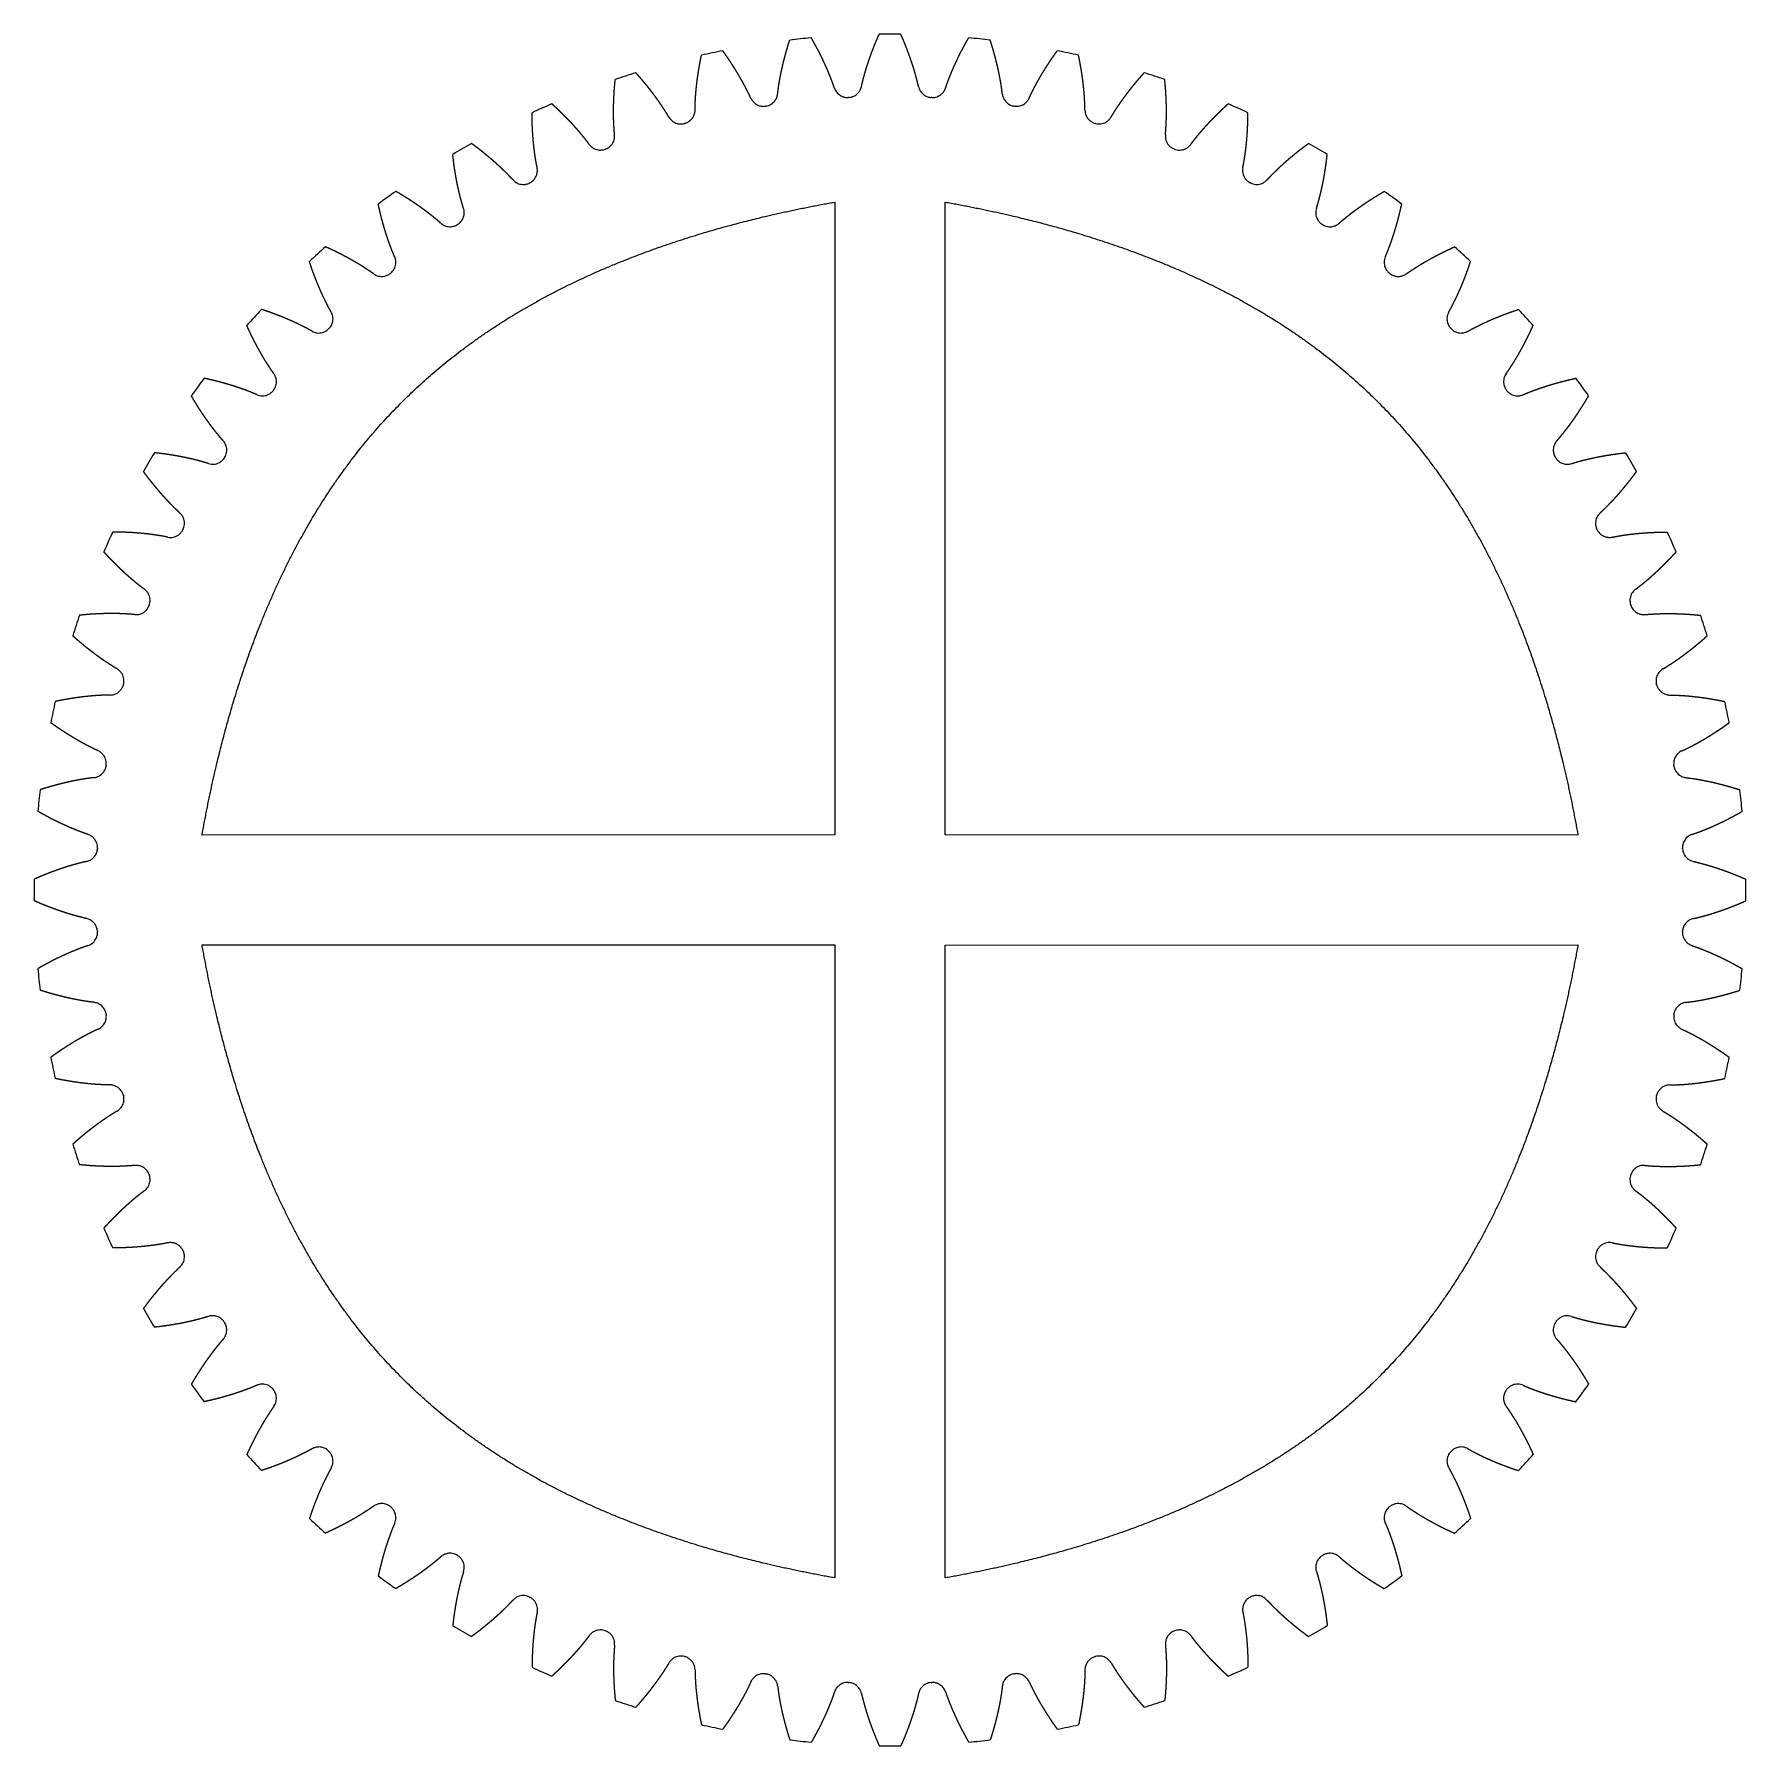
# Model space of a CAD drawing. Header units: millimetres. Extents: x -31 to 31, y -31 to 31.
import ezdxf

# ---------------------------------------------------------------- set-up
doc = ezdxf.new("R2010")
doc.units = ezdxf.units.MM
doc.layers.get('0').update_dxf_attribs({"linetype": 'CONTINUOUS'})

msp = doc.modelspace()

# ---------------------------------------------------------------- linework, layer by layer
for p, q in [((-2, 24.92), (-2, 2)), ((2, 2), (2, 24.92)), ((-2, 2), (-24.921, 1.986)), ((24.921, 1.986), (2, 2)), ((-24.921, -1.986), (-2, -1.986)), ((-2, -1.986), (-2, -24.92)), ((2, -2), (24.921, -1.986)), ((2, -24.92), (2, -2))]:
    msp.add_line(p, q)
for radius, start, end in [(31, 89.27395, 90.72605), (31, 101.27395, 102.72605), (31, 95.27395, 96.72605), (31, 83.27395, 84.72605), (31, 77.27395, 78.72605), (31, 107.27395, 108.72605), (31, 71.27395, 72.72605), (28.749, 92.98365, 93.01635), (28.749, 86.98365, 87.01635), (31, 113.27395, 114.72605), (28.749, 98.98365, 99.01635), (28.749, 80.98365, 81.01635), (31, 65.27395, 66.72605), (28.749, 104.98365, 105.01635), (28.749, 74.98365, 75.01635), (31, 119.27395, 120.72605), (28.749, 110.98365, 111.01635), (28.749, 68.98365, 69.01635), (31, 59.27395, 60.72605), (28.749, 116.98365, 117.01635), (28.749, 62.98365, 63.01635), (31, 125.27395, 126.72605), (31, 53.27395, 54.72605), (28.749, 122.98365, 123.01635), (28.749, 56.98365, 57.01635), (31, 131.27395, 132.72605), (31, 47.27395, 48.72605), (28.749, 128.98365, 129.01635), (28.749, 50.98365, 51.01635), (31, 137.27395, 138.72605), (31, 41.27395, 42.72605), (28.749, 134.98365, 135.01635), (28.749, 44.98365, 45.01635), (31, 143.27395, 144.72605), (28.749, 140.98365, 141.01635), (28.749, 38.98365, 39.01635), (31, 35.27395, 36.72605), (31, 149.27395, 150.72605), (28.749, 146.98365, 147.01635), (28.749, 32.98365, 33.01635), (31, 29.27395, 30.72605), (28.749, 152.98365, 153.01635), (28.749, 26.98365, 27.01635), (31, 155.27395, 156.72605), (31, 23.27395, 24.72605), (31, 161.27395, 162.72605), (28.749, 158.98365, 159.01635), (28.749, 20.98365, 21.01635), (31, 17.27395, 18.72605), (28.749, 164.98365, 165.01635), (28.749, 14.98365, 15.01635), (31, 167.27395, 168.72605), (31, 11.27395, 12.72605), (28.749, 170.98365, 171.01635), (28.749, 8.98365, 9.01635), (31, 173.27395, 174.72605), (31, 5.27395, 6.72605), (28.749, 176.98365, 177.01635), (28.749, 2.98365, 3.01635), (31, 179.27395, 180.72605), (31, -0.72605, 0.72605), (28.749, 182.98365, 183.01635), (28.749, 356.98365, 357.01635), (31, 185.27395, 186.72605), (31, 353.27395, 354.72605), (28.749, 188.98365, 189.01635), (28.749, 350.98365, 351.01635), (31, 191.27395, 192.72605), (31, 347.27395, 348.72605), (28.749, 194.98365, 195.01635), (28.749, 344.98365, 345.01635), (31, 197.27395, 198.72605), (31, 341.27395, 342.72605), (28.749, 200.98365, 201.01635), (28.749, 338.98365, 339.01635), (31, 203.27395, 204.72605), (31, 335.27395, 336.72605), (28.749, 206.98365, 207.01635), (28.749, 332.98365, 333.01635), (31, 209.27395, 210.72605), (31, 329.27395, 330.72605), (28.749, 212.98365, 213.01635), (28.749, 326.98365, 327.01635), (31, 215.27395, 216.72605), (31, 323.27395, 324.72605), (28.749, 218.98365, 219.01635), (28.749, 320.98365, 321.01635), (31, 221.27395, 222.72605), (28.749, 224.98365, 225.01635), (28.749, 314.98365, 315.01635), (31, 317.27395, 318.72605), (31, 227.27395, 228.72605), (28.749, 230.98365, 231.01635), (28.749, 308.98365, 309.01635), (31, 311.27395, 312.72605), (28.749, 236.98365, 237.01635), (28.749, 302.98365, 303.01635), (31, 233.27395, 234.72605), (31, 305.27395, 306.72605), (28.749, 242.98365, 243.01635), (28.749, 296.98365, 297.01635), (31, 239.27395, 240.72605), (31, 299.27395, 300.72605), (28.749, 248.98365, 249.01635), (28.749, 290.98365, 291.01635), (28.749, 254.98365, 255.01635), (28.749, 284.98365, 285.01635), (31, 245.27395, 246.72605), (28.749, 260.98365, 261.01635), (28.749, 278.98365, 279.01635), (31, 293.27395, 294.72605), (28.749, 266.98365, 267.01635), (28.749, 272.98365, 273.01635), (31, 251.27395, 252.72605), (31, 287.27395, 288.72605), (31, 257.27395, 258.72605), (31, 281.27395, 282.72605), (31, 263.27395, 264.72605), (31, 269.27395, 270.72605), (31, 275.27395, 276.72605)]:
    msp.add_arc((0, 0), radius, start, end)
for points, degree, knots in [([(-5.039, 28.681), (-5.039, 28.681), (-5.043, 28.689), (-5.05, 28.705), (-5.061, 28.728), (-5.075, 28.759), (-5.093, 28.796), (-5.111, 28.834), (-5.129, 28.872), (-5.148, 28.909), (-5.166, 28.947), (-5.185, 28.984), (-5.204, 29.022), (-5.224, 29.059), (-5.243, 29.096), (-5.263, 29.133), (-5.283, 29.171), (-5.303, 29.208), (-5.323, 29.245), (-5.343, 29.282), (-5.364, 29.319), (-5.385, 29.356), (-5.406, 29.392), (-5.427, 29.429), (-5.448, 29.466), (-5.47, 29.503), (-5.492, 29.539), (-5.514, 29.576), (-5.536, 29.612), (-5.558, 29.649), (-5.58, 29.685), (-5.603, 29.722), (-5.625, 29.758), (-5.648, 29.794), (-5.671, 29.83), (-5.694, 29.866), (-5.718, 29.902), (-5.741, 29.938), (-5.765, 29.974), (-5.789, 30.01), (-5.813, 30.046), (-5.837, 30.082), (-5.861, 30.118), (-5.885, 30.153), (-5.91, 30.189), (-5.935, 30.225), (-5.96, 30.26), (-5.985, 30.296), (-6.01, 30.331), (-6.03, 30.359), (-6.045, 30.381), (-6.055, 30.395), (-6.061, 30.402)], 5, [0.3277315, 0.3277315, 0.3277315, 0.3277315, 0.3277315, 0.3277315, 0.3285714, 0.3428571, 0.3571429, 0.3714286, 0.3857143, 0.4, 0.4142857, 0.4285714, 0.4428571, 0.4571429, 0.4714286, 0.4857143, 0.5, 0.5142857, 0.5285714, 0.5428571, 0.5571429, 0.5714286, 0.5857143, 0.6, 0.6142857, 0.6285714, 0.6428571, 0.6571429, 0.6714286, 0.6857143, 0.7, 0.7142857, 0.7285714, 0.7428571, 0.7571429, 0.7714286, 0.7857143, 0.8, 0.8142857, 0.8285714, 0.8428571, 0.8571429, 0.8714286, 0.8857143, 0.9, 0.9142857, 0.9285714, 0.9428571, 0.9571429, 0.9714286, 0.9857143, 1, 1, 1, 1, 1, 1]), ([(-4.071, 28.834), (-4.07, 28.835), (-4.069, 28.843), (-4.068, 28.86), (-4.065, 28.886), (-4.06, 28.919), (-4.055, 28.961), (-4.05, 29.002), (-4.044, 29.044), (-4.038, 29.085), (-4.032, 29.126), (-4.025, 29.168), (-4.019, 29.209), (-4.012, 29.251), (-4.005, 29.292), (-3.998, 29.334), (-3.99, 29.375), (-3.983, 29.417), (-3.975, 29.458), (-3.967, 29.5), (-3.958, 29.541), (-3.95, 29.583), (-3.941, 29.624), (-3.933, 29.666), (-3.924, 29.707), (-3.915, 29.749), (-3.905, 29.791), (-3.896, 29.832), (-3.886, 29.874), (-3.876, 29.915), (-3.866, 29.957), (-3.856, 29.998), (-3.846, 30.04), (-3.835, 30.081), (-3.824, 30.123), (-3.813, 30.164), (-3.802, 30.206), (-3.791, 30.247), (-3.78, 30.289), (-3.768, 30.33), (-3.757, 30.372), (-3.745, 30.413), (-3.733, 30.455), (-3.721, 30.496), (-3.708, 30.538), (-3.696, 30.579), (-3.683, 30.621), (-3.67, 30.662), (-3.657, 30.704), (-3.647, 30.737), (-3.639, 30.762), (-3.633, 30.778), (-3.631, 30.787)], 5, [0.3277315, 0.3277315, 0.3277315, 0.3277315, 0.3277315, 0.3277315, 0.3285714, 0.3428571, 0.3571429, 0.3714286, 0.3857143, 0.4, 0.4142857, 0.4285714, 0.4428571, 0.4571429, 0.4714286, 0.4857143, 0.5, 0.5142857, 0.5285714, 0.5428571, 0.5571429, 0.5714286, 0.5857143, 0.6, 0.6142857, 0.6285714, 0.6428571, 0.6571429, 0.6714286, 0.6857143, 0.7, 0.7142857, 0.7285714, 0.7428571, 0.7571429, 0.7714286, 0.7857143, 0.8, 0.8142857, 0.8285714, 0.8428571, 0.8571429, 0.8714286, 0.8857143, 0.9, 0.9142857, 0.9285714, 0.9428571, 0.9571429, 0.9714286, 0.9857143, 1, 1, 1, 1, 1, 1]), ([(-2.013, 29.05), (-2.014, 29.051), (-2.016, 29.059), (-2.022, 29.075), (-2.03, 29.099), (-2.041, 29.132), (-2.055, 29.171), (-2.069, 29.21), (-2.083, 29.25), (-2.097, 29.289), (-2.112, 29.328), (-2.127, 29.367), (-2.142, 29.407), (-2.157, 29.446), (-2.173, 29.485), (-2.189, 29.524), (-2.205, 29.563), (-2.221, 29.602), (-2.237, 29.641), (-2.253, 29.68), (-2.27, 29.719), (-2.287, 29.758), (-2.304, 29.797), (-2.321, 29.835), (-2.339, 29.874), (-2.356, 29.913), (-2.374, 29.951), (-2.392, 29.99), (-2.41, 30.029), (-2.428, 30.067), (-2.447, 30.106), (-2.465, 30.144), (-2.484, 30.183), (-2.503, 30.221), (-2.522, 30.26), (-2.541, 30.298), (-2.561, 30.336), (-2.58, 30.375), (-2.6, 30.413), (-2.62, 30.451), (-2.64, 30.489), (-2.66, 30.527), (-2.681, 30.565), (-2.701, 30.603), (-2.722, 30.641), (-2.743, 30.679), (-2.764, 30.717), (-2.785, 30.755), (-2.806, 30.793), (-2.824, 30.823), (-2.836, 30.846), (-2.845, 30.861), (-2.849, 30.869)], 5, [0.3277315, 0.3277315, 0.3277315, 0.3277315, 0.3277315, 0.3277315, 0.3285714, 0.3428571, 0.3571429, 0.3714286, 0.3857143, 0.4, 0.4142857, 0.4285714, 0.4428571, 0.4571429, 0.4714286, 0.4857143, 0.5, 0.5142857, 0.5285714, 0.5428571, 0.5571429, 0.5714286, 0.5857143, 0.6, 0.6142857, 0.6285714, 0.6428571, 0.6571429, 0.6714286, 0.6857143, 0.7, 0.7142857, 0.7285714, 0.7428571, 0.7571429, 0.7714286, 0.7857143, 0.8, 0.8142857, 0.8285714, 0.8428571, 0.8571429, 0.8714286, 0.8857143, 0.9, 0.9142857, 0.9285714, 0.9428571, 0.9571429, 0.9714286, 0.9857143, 1, 1, 1, 1, 1, 1]), ([(-1.034, 29.102), (-1.034, 29.102), (-1.032, 29.111), (-1.029, 29.127), (-1.023, 29.152), (-1.015, 29.185), (-1.006, 29.226), (-0.996, 29.267), (-0.986, 29.307), (-0.976, 29.348), (-0.965, 29.388), (-0.954, 29.429), (-0.943, 29.469), (-0.932, 29.51), (-0.921, 29.55), (-0.909, 29.591), (-0.898, 29.631), (-0.886, 29.672), (-0.874, 29.712), (-0.861, 29.753), (-0.849, 29.793), (-0.836, 29.834), (-0.823, 29.874), (-0.81, 29.915), (-0.797, 29.955), (-0.784, 29.995), (-0.77, 30.036), (-0.756, 30.076), (-0.742, 30.116), (-0.728, 30.156), (-0.714, 30.197), (-0.699, 30.237), (-0.685, 30.277), (-0.67, 30.317), (-0.655, 30.358), (-0.64, 30.398), (-0.624, 30.438), (-0.609, 30.478), (-0.593, 30.518), (-0.577, 30.558), (-0.561, 30.598), (-0.545, 30.638), (-0.529, 30.678), (-0.512, 30.718), (-0.496, 30.758), (-0.479, 30.798), (-0.462, 30.838), (-0.445, 30.878), (-0.428, 30.918), (-0.414, 30.95), (-0.403, 30.974), (-0.396, 30.99), (-0.393, 30.998)], 5, [0.3277315, 0.3277315, 0.3277315, 0.3277315, 0.3277315, 0.3277315, 0.3285714, 0.3428571, 0.3571429, 0.3714286, 0.3857143, 0.4, 0.4142857, 0.4285714, 0.4428571, 0.4571429, 0.4714286, 0.4857143, 0.5, 0.5142857, 0.5285714, 0.5428571, 0.5571429, 0.5714286, 0.5857143, 0.6, 0.6142857, 0.6285714, 0.6428571, 0.6571429, 0.6714286, 0.6857143, 0.7, 0.7142857, 0.7285714, 0.7428571, 0.7571429, 0.7714286, 0.7857143, 0.8, 0.8142857, 0.8285714, 0.8428571, 0.8571429, 0.8714286, 0.8857143, 0.9, 0.9142857, 0.9285714, 0.9428571, 0.9571429, 0.9714286, 0.9857143, 1, 1, 1, 1, 1, 1]), ([(1.034, 29.102), (1.034, 29.102), (1.032, 29.111), (1.029, 29.127), (1.023, 29.152), (1.015, 29.185), (1.006, 29.226), (0.996, 29.267), (0.986, 29.307), (0.976, 29.348), (0.965, 29.388), (0.954, 29.429), (0.943, 29.469), (0.932, 29.51), (0.921, 29.55), (0.909, 29.591), (0.898, 29.631), (0.886, 29.672), (0.874, 29.712), (0.861, 29.753), (0.849, 29.793), (0.836, 29.834), (0.823, 29.874), (0.81, 29.915), (0.797, 29.955), (0.784, 29.995), (0.77, 30.036), (0.756, 30.076), (0.742, 30.116), (0.728, 30.156), (0.714, 30.197), (0.699, 30.237), (0.685, 30.277), (0.67, 30.317), (0.655, 30.358), (0.64, 30.398), (0.624, 30.438), (0.609, 30.478), (0.593, 30.518), (0.577, 30.558), (0.561, 30.598), (0.545, 30.638), (0.529, 30.678), (0.512, 30.718), (0.496, 30.758), (0.479, 30.798), (0.462, 30.838), (0.445, 30.878), (0.428, 30.918), (0.414, 30.95), (0.403, 30.974), (0.396, 30.99), (0.393, 30.998)], 5, [0.3277315, 0.3277315, 0.3277315, 0.3277315, 0.3277315, 0.3277315, 0.3285714, 0.3428571, 0.3571429, 0.3714286, 0.3857143, 0.4, 0.4142857, 0.4285714, 0.4428571, 0.4571429, 0.4714286, 0.4857143, 0.5, 0.5142857, 0.5285714, 0.5428571, 0.5571429, 0.5714286, 0.5857143, 0.6, 0.6142857, 0.6285714, 0.6428571, 0.6571429, 0.6714286, 0.6857143, 0.7, 0.7142857, 0.7285714, 0.7428571, 0.7571429, 0.7714286, 0.7857143, 0.8, 0.8142857, 0.8285714, 0.8428571, 0.8571429, 0.8714286, 0.8857143, 0.9, 0.9142857, 0.9285714, 0.9428571, 0.9571429, 0.9714286, 0.9857143, 1, 1, 1, 1, 1, 1]), ([(2.013, 29.05), (2.014, 29.051), (2.016, 29.059), (2.022, 29.075), (2.03, 29.099), (2.041, 29.132), (2.055, 29.171), (2.069, 29.21), (2.083, 29.25), (2.097, 29.289), (2.112, 29.328), (2.127, 29.367), (2.142, 29.407), (2.157, 29.446), (2.173, 29.485), (2.189, 29.524), (2.205, 29.563), (2.221, 29.602), (2.237, 29.641), (2.253, 29.68), (2.27, 29.719), (2.287, 29.758), (2.304, 29.797), (2.321, 29.835), (2.339, 29.874), (2.356, 29.913), (2.374, 29.951), (2.392, 29.99), (2.41, 30.029), (2.428, 30.067), (2.447, 30.106), (2.465, 30.144), (2.484, 30.183), (2.503, 30.221), (2.522, 30.26), (2.541, 30.298), (2.561, 30.336), (2.58, 30.375), (2.6, 30.413), (2.62, 30.451), (2.64, 30.489), (2.66, 30.527), (2.681, 30.565), (2.701, 30.603), (2.722, 30.641), (2.743, 30.679), (2.764, 30.717), (2.785, 30.755), (2.806, 30.793), (2.824, 30.823), (2.836, 30.846), (2.845, 30.861), (2.849, 30.869)], 5, [0.3277315, 0.3277315, 0.3277315, 0.3277315, 0.3277315, 0.3277315, 0.3285714, 0.3428571, 0.3571429, 0.3714286, 0.3857143, 0.4, 0.4142857, 0.4285714, 0.4428571, 0.4571429, 0.4714286, 0.4857143, 0.5, 0.5142857, 0.5285714, 0.5428571, 0.5571429, 0.5714286, 0.5857143, 0.6, 0.6142857, 0.6285714, 0.6428571, 0.6571429, 0.6714286, 0.6857143, 0.7, 0.7142857, 0.7285714, 0.7428571, 0.7571429, 0.7714286, 0.7857143, 0.8, 0.8142857, 0.8285714, 0.8428571, 0.8571429, 0.8714286, 0.8857143, 0.9, 0.9142857, 0.9285714, 0.9428571, 0.9571429, 0.9714286, 0.9857143, 1, 1, 1, 1, 1, 1]), ([(4.071, 28.834), (4.07, 28.835), (4.069, 28.843), (4.068, 28.86), (4.065, 28.886), (4.06, 28.919), (4.055, 28.961), (4.05, 29.002), (4.044, 29.044), (4.038, 29.085), (4.032, 29.126), (4.025, 29.168), (4.019, 29.209), (4.012, 29.251), (4.005, 29.292), (3.998, 29.334), (3.99, 29.375), (3.983, 29.417), (3.975, 29.458), (3.967, 29.5), (3.958, 29.541), (3.95, 29.583), (3.941, 29.624), (3.933, 29.666), (3.924, 29.707), (3.915, 29.749), (3.905, 29.791), (3.896, 29.832), (3.886, 29.874), (3.876, 29.915), (3.866, 29.957), (3.856, 29.998), (3.846, 30.04), (3.835, 30.081), (3.824, 30.123), (3.813, 30.164), (3.802, 30.206), (3.791, 30.247), (3.78, 30.289), (3.768, 30.33), (3.757, 30.372), (3.745, 30.413), (3.733, 30.455), (3.721, 30.496), (3.708, 30.538), (3.696, 30.579), (3.683, 30.621), (3.67, 30.662), (3.657, 30.704), (3.647, 30.737), (3.639, 30.762), (3.633, 30.778), (3.631, 30.787)], 5, [0.3277315, 0.3277315, 0.3277315, 0.3277315, 0.3277315, 0.3277315, 0.3285714, 0.3428571, 0.3571429, 0.3714286, 0.3857143, 0.4, 0.4142857, 0.4285714, 0.4428571, 0.4571429, 0.4714286, 0.4857143, 0.5, 0.5142857, 0.5285714, 0.5428571, 0.5571429, 0.5714286, 0.5857143, 0.6, 0.6142857, 0.6285714, 0.6428571, 0.6571429, 0.6714286, 0.6857143, 0.7, 0.7142857, 0.7285714, 0.7428571, 0.7571429, 0.7714286, 0.7857143, 0.8, 0.8142857, 0.8285714, 0.8428571, 0.8571429, 0.8714286, 0.8857143, 0.9, 0.9142857, 0.9285714, 0.9428571, 0.9571429, 0.9714286, 0.9857143, 1, 1, 1, 1, 1, 1]), ([(5.039, 28.681), (5.039, 28.681), (5.043, 28.689), (5.05, 28.705), (5.061, 28.728), (5.075, 28.759), (5.093, 28.796), (5.111, 28.834), (5.129, 28.872), (5.148, 28.909), (5.166, 28.947), (5.185, 28.984), (5.204, 29.022), (5.224, 29.059), (5.243, 29.096), (5.263, 29.133), (5.283, 29.171), (5.303, 29.208), (5.323, 29.245), (5.343, 29.282), (5.364, 29.319), (5.385, 29.356), (5.406, 29.392), (5.427, 29.429), (5.448, 29.466), (5.47, 29.503), (5.492, 29.539), (5.514, 29.576), (5.536, 29.612), (5.558, 29.649), (5.58, 29.685), (5.603, 29.722), (5.625, 29.758), (5.648, 29.794), (5.671, 29.83), (5.694, 29.866), (5.718, 29.902), (5.741, 29.938), (5.765, 29.974), (5.789, 30.01), (5.813, 30.046), (5.837, 30.082), (5.861, 30.118), (5.885, 30.153), (5.91, 30.189), (5.935, 30.225), (5.96, 30.26), (5.985, 30.296), (6.01, 30.331), (6.03, 30.359), (6.045, 30.381), (6.055, 30.395), (6.061, 30.402)], 5, [0.3277315, 0.3277315, 0.3277315, 0.3277315, 0.3277315, 0.3277315, 0.3285714, 0.3428571, 0.3571429, 0.3714286, 0.3857143, 0.4, 0.4142857, 0.4285714, 0.4428571, 0.4571429, 0.4714286, 0.4857143, 0.5, 0.5142857, 0.5285714, 0.5428571, 0.5571429, 0.5714286, 0.5857143, 0.6, 0.6142857, 0.6285714, 0.6428571, 0.6571429, 0.6714286, 0.6857143, 0.7, 0.7142857, 0.7285714, 0.7428571, 0.7571429, 0.7714286, 0.7857143, 0.8, 0.8142857, 0.8285714, 0.8428571, 0.8571429, 0.8714286, 0.8857143, 0.9, 0.9142857, 0.9285714, 0.9428571, 0.9571429, 0.9714286, 0.9857143, 1, 1, 1, 1, 1, 1]), ([(-7.062, 28.251), (-7.062, 28.251), (-7.062, 28.26), (-7.062, 28.277), (-7.062, 28.303), (-7.061, 28.336), (-7.06, 28.378), (-7.059, 28.42), (-7.058, 28.462), (-7.056, 28.504), (-7.054, 28.545), (-7.052, 28.587), (-7.05, 28.629), (-7.047, 28.671), (-7.045, 28.713), (-7.042, 28.755), (-7.039, 28.797), (-7.036, 28.839), (-7.032, 28.881), (-7.028, 28.924), (-7.025, 28.966), (-7.021, 29.008), (-7.016, 29.05), (-7.012, 29.092), (-7.007, 29.135), (-7.003, 29.177), (-6.998, 29.219), (-6.993, 29.261), (-6.987, 29.304), (-6.982, 29.346), (-6.976, 29.388), (-6.971, 29.431), (-6.965, 29.473), (-6.958, 29.516), (-6.952, 29.558), (-6.946, 29.6), (-6.939, 29.643), (-6.932, 29.685), (-6.925, 29.728), (-6.918, 29.77), (-6.911, 29.813), (-6.903, 29.855), (-6.896, 29.898), (-6.888, 29.94), (-6.88, 29.983), (-6.872, 30.026), (-6.864, 30.068), (-6.855, 30.111), (-6.847, 30.153), (-6.84, 30.187), (-6.834, 30.213), (-6.831, 30.23), (-6.829, 30.238)], 5, [0.3277315, 0.3277315, 0.3277315, 0.3277315, 0.3277315, 0.3277315, 0.3285714, 0.3428571, 0.3571429, 0.3714286, 0.3857143, 0.4, 0.4142857, 0.4285714, 0.4428571, 0.4571429, 0.4714286, 0.4857143, 0.5, 0.5142857, 0.5285714, 0.5428571, 0.5571429, 0.5714286, 0.5857143, 0.6, 0.6142857, 0.6285714, 0.6428571, 0.6571429, 0.6714286, 0.6857143, 0.7, 0.7142857, 0.7285714, 0.7428571, 0.7571429, 0.7714286, 0.7857143, 0.8, 0.8142857, 0.8285714, 0.8428571, 0.8571429, 0.8714286, 0.8857143, 0.9, 0.9142857, 0.9285714, 0.9428571, 0.9571429, 0.9714286, 0.9857143, 1, 1, 1, 1, 1, 1]), ([(7.062, 28.251), (7.062, 28.251), (7.062, 28.26), (7.062, 28.277), (7.062, 28.303), (7.061, 28.336), (7.06, 28.378), (7.059, 28.42), (7.058, 28.462), (7.056, 28.504), (7.054, 28.545), (7.052, 28.587), (7.05, 28.629), (7.047, 28.671), (7.045, 28.713), (7.042, 28.755), (7.039, 28.797), (7.036, 28.839), (7.032, 28.881), (7.028, 28.924), (7.025, 28.966), (7.021, 29.008), (7.016, 29.05), (7.012, 29.092), (7.007, 29.135), (7.003, 29.177), (6.998, 29.219), (6.993, 29.261), (6.987, 29.304), (6.982, 29.346), (6.976, 29.388), (6.971, 29.431), (6.965, 29.473), (6.958, 29.516), (6.952, 29.558), (6.946, 29.6), (6.939, 29.643), (6.932, 29.685), (6.925, 29.728), (6.918, 29.77), (6.911, 29.813), (6.903, 29.855), (6.896, 29.898), (6.888, 29.94), (6.88, 29.983), (6.872, 30.026), (6.864, 30.068), (6.855, 30.111), (6.847, 30.153), (6.84, 30.187), (6.834, 30.213), (6.831, 30.23), (6.829, 30.238)], 5, [0.3277315, 0.3277315, 0.3277315, 0.3277315, 0.3277315, 0.3277315, 0.3285714, 0.3428571, 0.3571429, 0.3714286, 0.3857143, 0.4, 0.4142857, 0.4285714, 0.4428571, 0.4571429, 0.4714286, 0.4857143, 0.5, 0.5142857, 0.5285714, 0.5428571, 0.5571429, 0.5714286, 0.5857143, 0.6, 0.6142857, 0.6285714, 0.6428571, 0.6571429, 0.6714286, 0.6857143, 0.7, 0.7142857, 0.7285714, 0.7428571, 0.7571429, 0.7714286, 0.7857143, 0.8, 0.8142857, 0.8285714, 0.8428571, 0.8571429, 0.8714286, 0.8857143, 0.9, 0.9142857, 0.9285714, 0.9428571, 0.9571429, 0.9714286, 0.9857143, 1, 1, 1, 1, 1, 1]), ([(-9.977, 27.358), (-9.977, 27.358), (-9.977, 27.367), (-9.979, 27.384), (-9.981, 27.409), (-9.984, 27.443), (-9.988, 27.485), (-9.991, 27.526), (-9.994, 27.568), (-9.997, 27.61), (-9.999, 27.652), (-10.002, 27.694), (-10.004, 27.736), (-10.006, 27.778), (-10.007, 27.82), (-10.009, 27.862), (-10.01, 27.904), (-10.012, 27.946), (-10.013, 27.988), (-10.013, 28.03), (-10.014, 28.073), (-10.014, 28.115), (-10.015, 28.158), (-10.015, 28.2), (-10.015, 28.243), (-10.014, 28.285), (-10.014, 28.328), (-10.013, 28.37), (-10.012, 28.413), (-10.011, 28.455), (-10.01, 28.498), (-10.009, 28.541), (-10.007, 28.584), (-10.006, 28.627), (-10.004, 28.669), (-10.002, 28.712), (-9.999, 28.755), (-9.997, 28.798), (-9.995, 28.841), (-9.992, 28.884), (-9.989, 28.927), (-9.986, 28.97), (-9.983, 29.013), (-9.98, 29.056), (-9.976, 29.1), (-9.973, 29.143), (-9.969, 29.186), (-9.965, 29.229), (-9.961, 29.272), (-9.958, 29.307), (-9.955, 29.333), (-9.953, 29.35), (-9.952, 29.359)], 5, [0.3277315, 0.3277315, 0.3277315, 0.3277315, 0.3277315, 0.3277315, 0.3285714, 0.3428571, 0.3571429, 0.3714286, 0.3857143, 0.4, 0.4142857, 0.4285714, 0.4428571, 0.4571429, 0.4714286, 0.4857143, 0.5, 0.5142857, 0.5285714, 0.5428571, 0.5571429, 0.5714286, 0.5857143, 0.6, 0.6142857, 0.6285714, 0.6428571, 0.6571429, 0.6714286, 0.6857143, 0.7, 0.7142857, 0.7285714, 0.7428571, 0.7571429, 0.7714286, 0.7857143, 0.8, 0.8142857, 0.8285714, 0.8428571, 0.8571429, 0.8714286, 0.8857143, 0.9, 0.9142857, 0.9285714, 0.9428571, 0.9571429, 0.9714286, 0.9857143, 1, 1, 1, 1, 1, 1]), ([(-8.009, 27.997), (-8.009, 27.997), (-8.014, 28.005), (-8.023, 28.02), (-8.036, 28.042), (-8.053, 28.071), (-8.075, 28.106), (-8.097, 28.142), (-8.119, 28.177), (-8.141, 28.213), (-8.164, 28.248), (-8.186, 28.283), (-8.209, 28.319), (-8.232, 28.354), (-8.256, 28.389), (-8.279, 28.424), (-8.303, 28.459), (-8.327, 28.493), (-8.351, 28.528), (-8.375, 28.563), (-8.399, 28.597), (-8.424, 28.632), (-8.449, 28.666), (-8.474, 28.701), (-8.499, 28.735), (-8.524, 28.769), (-8.549, 28.803), (-8.575, 28.837), (-8.601, 28.871), (-8.626, 28.905), (-8.653, 28.939), (-8.679, 28.973), (-8.705, 29.007), (-8.732, 29.04), (-8.758, 29.074), (-8.785, 29.108), (-8.812, 29.141), (-8.839, 29.174), (-8.867, 29.208), (-8.894, 29.241), (-8.922, 29.274), (-8.949, 29.307), (-8.977, 29.34), (-9.005, 29.373), (-9.033, 29.406), (-9.062, 29.439), (-9.09, 29.472), (-9.119, 29.504), (-9.147, 29.537), (-9.17, 29.563), (-9.188, 29.582), (-9.199, 29.595), (-9.205, 29.602)], 5, [0.3277315, 0.3277315, 0.3277315, 0.3277315, 0.3277315, 0.3277315, 0.3285714, 0.3428571, 0.3571429, 0.3714286, 0.3857143, 0.4, 0.4142857, 0.4285714, 0.4428571, 0.4571429, 0.4714286, 0.4857143, 0.5, 0.5142857, 0.5285714, 0.5428571, 0.5571429, 0.5714286, 0.5857143, 0.6, 0.6142857, 0.6285714, 0.6428571, 0.6571429, 0.6714286, 0.6857143, 0.7, 0.7142857, 0.7285714, 0.7428571, 0.7571429, 0.7714286, 0.7857143, 0.8, 0.8142857, 0.8285714, 0.8428571, 0.8571429, 0.8714286, 0.8857143, 0.9, 0.9142857, 0.9285714, 0.9428571, 0.9571429, 0.9714286, 0.9857143, 1, 1, 1, 1, 1, 1]), ([(8.009, 27.997), (8.009, 27.997), (8.014, 28.005), (8.023, 28.02), (8.036, 28.042), (8.053, 28.071), (8.075, 28.106), (8.097, 28.142), (8.119, 28.177), (8.141, 28.213), (8.164, 28.248), (8.186, 28.283), (8.209, 28.319), (8.232, 28.354), (8.256, 28.389), (8.279, 28.424), (8.303, 28.459), (8.327, 28.493), (8.351, 28.528), (8.375, 28.563), (8.399, 28.597), (8.424, 28.632), (8.449, 28.666), (8.474, 28.701), (8.499, 28.735), (8.524, 28.769), (8.549, 28.803), (8.575, 28.837), (8.601, 28.871), (8.626, 28.905), (8.653, 28.939), (8.679, 28.973), (8.705, 29.007), (8.732, 29.04), (8.758, 29.074), (8.785, 29.108), (8.812, 29.141), (8.839, 29.174), (8.867, 29.208), (8.894, 29.241), (8.922, 29.274), (8.949, 29.307), (8.977, 29.34), (9.005, 29.373), (9.033, 29.406), (9.062, 29.439), (9.09, 29.472), (9.119, 29.504), (9.147, 29.537), (9.17, 29.563), (9.188, 29.582), (9.199, 29.595), (9.205, 29.602)], 5, [0.3277315, 0.3277315, 0.3277315, 0.3277315, 0.3277315, 0.3277315, 0.3285714, 0.3428571, 0.3571429, 0.3714286, 0.3857143, 0.4, 0.4142857, 0.4285714, 0.4428571, 0.4571429, 0.4714286, 0.4857143, 0.5, 0.5142857, 0.5285714, 0.5428571, 0.5571429, 0.5714286, 0.5857143, 0.6, 0.6142857, 0.6285714, 0.6428571, 0.6571429, 0.6714286, 0.6857143, 0.7, 0.7142857, 0.7285714, 0.7428571, 0.7571429, 0.7714286, 0.7857143, 0.8, 0.8142857, 0.8285714, 0.8428571, 0.8571429, 0.8714286, 0.8857143, 0.9, 0.9142857, 0.9285714, 0.9428571, 0.9571429, 0.9714286, 0.9857143, 1, 1, 1, 1, 1, 1]), ([(9.977, 27.358), (9.977, 27.358), (9.977, 27.367), (9.979, 27.384), (9.981, 27.409), (9.984, 27.443), (9.988, 27.485), (9.991, 27.526), (9.994, 27.568), (9.997, 27.61), (9.999, 27.652), (10.002, 27.694), (10.004, 27.736), (10.006, 27.778), (10.007, 27.82), (10.009, 27.862), (10.01, 27.904), (10.012, 27.946), (10.013, 27.988), (10.013, 28.03), (10.014, 28.073), (10.014, 28.115), (10.015, 28.158), (10.015, 28.2), (10.015, 28.243), (10.014, 28.285), (10.014, 28.328), (10.013, 28.37), (10.012, 28.413), (10.011, 28.455), (10.01, 28.498), (10.009, 28.541), (10.007, 28.584), (10.006, 28.627), (10.004, 28.669), (10.002, 28.712), (9.999, 28.755), (9.997, 28.798), (9.995, 28.841), (9.992, 28.884), (9.989, 28.927), (9.986, 28.97), (9.983, 29.013), (9.98, 29.056), (9.976, 29.1), (9.973, 29.143), (9.969, 29.186), (9.965, 29.229), (9.961, 29.272), (9.958, 29.307), (9.955, 29.333), (9.953, 29.35), (9.952, 29.359)], 5, [0.3277315, 0.3277315, 0.3277315, 0.3277315, 0.3277315, 0.3277315, 0.3285714, 0.3428571, 0.3571429, 0.3714286, 0.3857143, 0.4, 0.4142857, 0.4285714, 0.4428571, 0.4571429, 0.4714286, 0.4857143, 0.5, 0.5142857, 0.5285714, 0.5428571, 0.5571429, 0.5714286, 0.5857143, 0.6, 0.6142857, 0.6285714, 0.6428571, 0.6571429, 0.6714286, 0.6857143, 0.7, 0.7142857, 0.7285714, 0.7428571, 0.7571429, 0.7714286, 0.7857143, 0.8, 0.8142857, 0.8285714, 0.8428571, 0.8571429, 0.8714286, 0.8857143, 0.9, 0.9142857, 0.9285714, 0.9428571, 0.9571429, 0.9714286, 0.9857143, 1, 1, 1, 1, 1, 1]), ([(-5.039, 28.681), (-5.012, 28.621), (-4.974, 28.568), (-4.879, 28.479), (-4.823, 28.444), (-4.722, 28.405), (-4.679, 28.395), (-4.592, 28.386), (-4.549, 28.387), (-4.505, 28.394)], 3, [0, 0, 0, 0, 0.01953222, 0.01953222, 0.03906445, 0.03906445, 0.05213777, 0.05213777, 0.06521109, 0.06521109, 0.06521109, 0.06521109]), ([(-4.489, 28.397), (-4.425, 28.407), (-4.363, 28.429), (-4.252, 28.497), (-4.203, 28.541), (-4.139, 28.629), (-4.118, 28.667), (-4.086, 28.748), (-4.075, 28.791), (-4.071, 28.834)], 3, [0, 0, 0, 0, 0.01953222, 0.01953222, 0.03906445, 0.03906445, 0.05213777, 0.05213777, 0.06521109, 0.06521109, 0.06521109, 0.06521109]), ([(-2.013, 29.05), (-1.993, 28.988), (-1.96, 28.931), (-1.875, 28.833), (-1.823, 28.792), (-1.727, 28.743), (-1.685, 28.729), (-1.6, 28.71), (-1.556, 28.707), (-1.513, 28.709)], 3, [0, 0, 0, 0, 0.01953222, 0.01953222, 0.03906445, 0.03906445, 0.05213777, 0.05213777, 0.06521109, 0.06521109, 0.06521109, 0.06521109]), ([(-1.496, 28.71), (-1.431, 28.714), (-1.368, 28.73), (-1.25, 28.785), (-1.197, 28.824), (-1.124, 28.905), (-1.099, 28.941), (-1.059, 29.018), (-1.044, 29.059), (-1.034, 29.102)], 3, [0, 0, 0, 0, 0.01953222, 0.01953222, 0.03906445, 0.03906445, 0.05213777, 0.05213777, 0.06521109, 0.06521109, 0.06521109, 0.06521109]), ([(1.034, 29.102), (1.048, 29.038), (1.075, 28.978), (1.149, 28.871), (1.196, 28.825), (1.287, 28.766), (1.327, 28.747), (1.41, 28.72), (1.453, 28.712), (1.496, 28.71)], 3, [0, 0, 0, 0, 0.01953222, 0.01953222, 0.03906445, 0.03906445, 0.05213777, 0.05213777, 0.06521109, 0.06521109, 0.06521109, 0.06521109]), ([(1.513, 28.709), (1.578, 28.706), (1.643, 28.715), (1.766, 28.758), (1.822, 28.792), (1.904, 28.864), (1.932, 28.897), (1.98, 28.97), (2, 29.009), (2.013, 29.05)], 3, [0, 0, 0, 0, 0.01953222, 0.01953222, 0.03906445, 0.03906445, 0.05213777, 0.05213777, 0.06521109, 0.06521109, 0.06521109, 0.06521109]), ([(4.071, 28.834), (4.078, 28.769), (4.098, 28.707), (4.16, 28.593), (4.203, 28.542), (4.287, 28.474), (4.325, 28.451), (4.404, 28.416), (4.446, 28.403), (4.489, 28.397)], 3, [0, 0, 0, 0, 0.01953222, 0.01953222, 0.03906445, 0.03906445, 0.05213777, 0.05213777, 0.06521109, 0.06521109, 0.06521109, 0.06521109]), ([(4.505, 28.394), (4.57, 28.384), (4.635, 28.386), (4.762, 28.416), (4.822, 28.443), (4.91, 28.507), (4.942, 28.537), (4.998, 28.604), (5.021, 28.641), (5.039, 28.681)], 3, [0, 0, 0, 0, 0.01953222, 0.01953222, 0.03906445, 0.03906445, 0.05213777, 0.05213777, 0.06521109, 0.06521109, 0.06521109, 0.06521109]), ([(-12.782, 26.165), (-12.782, 26.165), (-12.783, 26.174), (-12.787, 26.191), (-12.792, 26.216), (-12.798, 26.249), (-12.806, 26.29), (-12.814, 26.331), (-12.821, 26.372), (-12.828, 26.414), (-12.835, 26.455), (-12.842, 26.496), (-12.848, 26.538), (-12.854, 26.579), (-12.861, 26.621), (-12.867, 26.663), (-12.872, 26.705), (-12.878, 26.746), (-12.883, 26.788), (-12.888, 26.83), (-12.893, 26.872), (-12.898, 26.914), (-12.903, 26.957), (-12.907, 26.999), (-12.912, 27.041), (-12.916, 27.083), (-12.92, 27.126), (-12.924, 27.168), (-12.927, 27.211), (-12.931, 27.253), (-12.934, 27.296), (-12.937, 27.338), (-12.94, 27.381), (-12.943, 27.424), (-12.946, 27.467), (-12.948, 27.51), (-12.95, 27.552), (-12.953, 27.595), (-12.955, 27.638), (-12.956, 27.681), (-12.958, 27.725), (-12.96, 27.768), (-12.961, 27.811), (-12.962, 27.854), (-12.963, 27.897), (-12.964, 27.941), (-12.965, 27.984), (-12.966, 28.027), (-12.966, 28.071), (-12.966, 28.106), (-12.967, 28.132), (-12.967, 28.149), (-12.967, 28.158)], 5, [0.3277315, 0.3277315, 0.3277315, 0.3277315, 0.3277315, 0.3277315, 0.3285714, 0.3428571, 0.3571429, 0.3714286, 0.3857143, 0.4, 0.4142857, 0.4285714, 0.4428571, 0.4571429, 0.4714286, 0.4857143, 0.5, 0.5142857, 0.5285714, 0.5428571, 0.5571429, 0.5714286, 0.5857143, 0.6, 0.6142857, 0.6285714, 0.6428571, 0.6571429, 0.6714286, 0.6857143, 0.7, 0.7142857, 0.7285714, 0.7428571, 0.7571429, 0.7714286, 0.7857143, 0.8, 0.8142857, 0.8285714, 0.8428571, 0.8571429, 0.8714286, 0.8857143, 0.9, 0.9142857, 0.9285714, 0.9428571, 0.9571429, 0.9714286, 0.9857143, 1, 1, 1, 1, 1, 1]), ([(-10.892, 27.006), (-10.892, 27.007), (-10.897, 27.014), (-10.908, 27.028), (-10.923, 27.048), (-10.943, 27.075), (-10.968, 27.108), (-10.994, 27.141), (-11.02, 27.174), (-11.046, 27.207), (-11.072, 27.24), (-11.098, 27.273), (-11.124, 27.305), (-11.151, 27.338), (-11.178, 27.37), (-11.205, 27.403), (-11.232, 27.435), (-11.259, 27.467), (-11.287, 27.499), (-11.315, 27.531), (-11.343, 27.563), (-11.371, 27.595), (-11.399, 27.626), (-11.427, 27.658), (-11.456, 27.689), (-11.484, 27.721), (-11.513, 27.752), (-11.542, 27.783), (-11.571, 27.814), (-11.601, 27.845), (-11.63, 27.876), (-11.66, 27.907), (-11.689, 27.938), (-11.719, 27.969), (-11.749, 27.999), (-11.78, 28.03), (-11.81, 28.06), (-11.84, 28.091), (-11.871, 28.121), (-11.902, 28.151), (-11.933, 28.181), (-11.964, 28.211), (-11.995, 28.241), (-12.026, 28.271), (-12.058, 28.301), (-12.089, 28.33), (-12.121, 28.36), (-12.153, 28.389), (-12.185, 28.419), (-12.21, 28.442), (-12.23, 28.46), (-12.243, 28.472), (-12.249, 28.477)], 5, [0.3277315, 0.3277315, 0.3277315, 0.3277315, 0.3277315, 0.3277315, 0.3285714, 0.3428571, 0.3571429, 0.3714286, 0.3857143, 0.4, 0.4142857, 0.4285714, 0.4428571, 0.4571429, 0.4714286, 0.4857143, 0.5, 0.5142857, 0.5285714, 0.5428571, 0.5571429, 0.5714286, 0.5857143, 0.6, 0.6142857, 0.6285714, 0.6428571, 0.6571429, 0.6714286, 0.6857143, 0.7, 0.7142857, 0.7285714, 0.7428571, 0.7571429, 0.7714286, 0.7857143, 0.8, 0.8142857, 0.8285714, 0.8428571, 0.8571429, 0.8714286, 0.8857143, 0.9, 0.9142857, 0.9285714, 0.9428571, 0.9571429, 0.9714286, 0.9857143, 1, 1, 1, 1, 1, 1]), ([(-8.009, 27.997), (-7.976, 27.941), (-7.933, 27.892), (-7.829, 27.813), (-7.77, 27.784), (-7.665, 27.756), (-7.621, 27.75), (-7.534, 27.75), (-7.491, 27.756), (-7.449, 27.767)], 3, [0, 0, 0, 0, 0.01953222, 0.01953222, 0.03906445, 0.03906445, 0.05213777, 0.05213777, 0.06521109, 0.06521109, 0.06521109, 0.06521109]), ([(-7.433, 27.772), (-7.37, 27.789), (-7.311, 27.818), (-7.207, 27.896), (-7.164, 27.946), (-7.109, 28.039), (-7.092, 28.08), (-7.069, 28.164), (-7.063, 28.207), (-7.062, 28.251)], 3, [0, 0, 0, 0, 0.01953222, 0.01953222, 0.03906445, 0.03906445, 0.05213777, 0.05213777, 0.06521109, 0.06521109, 0.06521109, 0.06521109]), ([(7.062, 28.251), (7.063, 28.185), (7.076, 28.121), (7.126, 28.001), (7.163, 27.947), (7.24, 27.87), (7.275, 27.843), (7.35, 27.8), (7.391, 27.783), (7.433, 27.772)], 3, [0, 0, 0, 0, 0.01953222, 0.01953222, 0.03906445, 0.03906445, 0.05213777, 0.05213777, 0.06521109, 0.06521109, 0.06521109, 0.06521109]), ([(7.449, 27.767), (7.512, 27.751), (7.577, 27.746), (7.706, 27.763), (7.769, 27.784), (7.863, 27.837), (7.898, 27.864), (7.96, 27.925), (7.987, 27.959), (8.009, 27.997)], 3, [0, 0, 0, 0, 0.01953222, 0.01953222, 0.03906445, 0.03906445, 0.05213777, 0.05213777, 0.06521109, 0.06521109, 0.06521109, 0.06521109]), ([(10.892, 27.006), (10.892, 27.007), (10.897, 27.014), (10.908, 27.028), (10.923, 27.048), (10.943, 27.075), (10.968, 27.108), (10.994, 27.141), (11.02, 27.174), (11.046, 27.207), (11.072, 27.24), (11.098, 27.273), (11.124, 27.305), (11.151, 27.338), (11.178, 27.37), (11.205, 27.403), (11.232, 27.435), (11.259, 27.467), (11.287, 27.499), (11.315, 27.531), (11.343, 27.563), (11.371, 27.595), (11.399, 27.626), (11.427, 27.658), (11.456, 27.689), (11.484, 27.721), (11.513, 27.752), (11.542, 27.783), (11.571, 27.814), (11.601, 27.845), (11.63, 27.876), (11.66, 27.907), (11.689, 27.938), (11.719, 27.969), (11.749, 27.999), (11.78, 28.03), (11.81, 28.06), (11.84, 28.091), (11.871, 28.121), (11.902, 28.151), (11.933, 28.181), (11.964, 28.211), (11.995, 28.241), (12.026, 28.271), (12.058, 28.301), (12.089, 28.33), (12.121, 28.36), (12.153, 28.389), (12.185, 28.419), (12.21, 28.442), (12.23, 28.46), (12.243, 28.472), (12.249, 28.477)], 5, [0.3277315, 0.3277315, 0.3277315, 0.3277315, 0.3277315, 0.3277315, 0.3285714, 0.3428571, 0.3571429, 0.3714286, 0.3857143, 0.4, 0.4142857, 0.4285714, 0.4428571, 0.4571429, 0.4714286, 0.4857143, 0.5, 0.5142857, 0.5285714, 0.5428571, 0.5571429, 0.5714286, 0.5857143, 0.6, 0.6142857, 0.6285714, 0.6428571, 0.6571429, 0.6714286, 0.6857143, 0.7, 0.7142857, 0.7285714, 0.7428571, 0.7571429, 0.7714286, 0.7857143, 0.8, 0.8142857, 0.8285714, 0.8428571, 0.8571429, 0.8714286, 0.8857143, 0.9, 0.9142857, 0.9285714, 0.9428571, 0.9571429, 0.9714286, 0.9857143, 1, 1, 1, 1, 1, 1]), ([(12.782, 26.165), (12.782, 26.165), (12.783, 26.174), (12.787, 26.191), (12.792, 26.216), (12.798, 26.249), (12.806, 26.29), (12.814, 26.331), (12.821, 26.372), (12.828, 26.414), (12.835, 26.455), (12.842, 26.496), (12.848, 26.538), (12.854, 26.579), (12.861, 26.621), (12.867, 26.663), (12.872, 26.705), (12.878, 26.746), (12.883, 26.788), (12.888, 26.83), (12.893, 26.872), (12.898, 26.914), (12.903, 26.957), (12.907, 26.999), (12.912, 27.041), (12.916, 27.083), (12.92, 27.126), (12.924, 27.168), (12.927, 27.211), (12.931, 27.253), (12.934, 27.296), (12.937, 27.338), (12.94, 27.381), (12.943, 27.424), (12.946, 27.467), (12.948, 27.51), (12.95, 27.552), (12.953, 27.595), (12.955, 27.638), (12.956, 27.681), (12.958, 27.725), (12.96, 27.768), (12.961, 27.811), (12.962, 27.854), (12.963, 27.897), (12.964, 27.941), (12.965, 27.984), (12.966, 28.027), (12.966, 28.071), (12.966, 28.106), (12.967, 28.132), (12.967, 28.149), (12.967, 28.158)], 5, [0.3277315, 0.3277315, 0.3277315, 0.3277315, 0.3277315, 0.3277315, 0.3285714, 0.3428571, 0.3571429, 0.3714286, 0.3857143, 0.4, 0.4142857, 0.4285714, 0.4428571, 0.4571429, 0.4714286, 0.4857143, 0.5, 0.5142857, 0.5285714, 0.5428571, 0.5571429, 0.5714286, 0.5857143, 0.6, 0.6142857, 0.6285714, 0.6428571, 0.6571429, 0.6714286, 0.6857143, 0.7, 0.7142857, 0.7285714, 0.7428571, 0.7571429, 0.7714286, 0.7857143, 0.8, 0.8142857, 0.8285714, 0.8428571, 0.8571429, 0.8714286, 0.8857143, 0.9, 0.9142857, 0.9285714, 0.9428571, 0.9571429, 0.9714286, 0.9857143, 1, 1, 1, 1, 1, 1]), ([(-10.295, 26.843), (-10.234, 26.866), (-10.179, 26.901), (-10.084, 26.99), (-10.046, 27.044), (-10.001, 27.143), (-9.988, 27.185), (-9.974, 27.271), (-9.972, 27.314), (-9.977, 27.358)], 3, [0, 0, 0, 0, 0.01953222, 0.01953222, 0.03906445, 0.03906445, 0.05213777, 0.05213777, 0.06521109, 0.06521109, 0.06521109, 0.06521109]), ([(9.977, 27.358), (9.97, 27.293), (9.977, 27.227), (10.014, 27.103), (10.045, 27.045), (10.114, 26.96), (10.145, 26.93), (10.216, 26.879), (10.254, 26.858), (10.295, 26.843)], 3, [0, 0, 0, 0, 0.01953222, 0.01953222, 0.03906445, 0.03906445, 0.05213777, 0.05213777, 0.06521109, 0.06521109, 0.06521109, 0.06521109]), ([(-13.655, 25.72), (-13.655, 25.72), (-13.661, 25.727), (-13.673, 25.739), (-13.69, 25.758), (-13.713, 25.783), (-13.742, 25.813), (-13.771, 25.843), (-13.8, 25.874), (-13.829, 25.904), (-13.858, 25.934), (-13.888, 25.963), (-13.918, 25.993), (-13.948, 26.023), (-13.978, 26.052), (-14.008, 26.081), (-14.038, 26.11), (-14.069, 26.14), (-14.1, 26.169), (-14.13, 26.197), (-14.162, 26.226), (-14.193, 26.255), (-14.224, 26.283), (-14.256, 26.312), (-14.287, 26.34), (-14.319, 26.368), (-14.351, 26.396), (-14.383, 26.425), (-14.415, 26.452), (-14.448, 26.48), (-14.48, 26.508), (-14.513, 26.536), (-14.546, 26.563), (-14.579, 26.59), (-14.612, 26.618), (-14.645, 26.645), (-14.678, 26.672), (-14.712, 26.699), (-14.745, 26.726), (-14.779, 26.753), (-14.813, 26.779), (-14.847, 26.806), (-14.881, 26.833), (-14.915, 26.859), (-14.95, 26.885), (-14.984, 26.911), (-15.019, 26.938), (-15.054, 26.964), (-15.088, 26.99), (-15.116, 27.01), (-15.137, 27.026), (-15.152, 27.036), (-15.159, 27.041)], 5, [0.3277315, 0.3277315, 0.3277315, 0.3277315, 0.3277315, 0.3277315, 0.3285714, 0.3428571, 0.3571429, 0.3714286, 0.3857143, 0.4, 0.4142857, 0.4285714, 0.4428571, 0.4571429, 0.4714286, 0.4857143, 0.5, 0.5142857, 0.5285714, 0.5428571, 0.5571429, 0.5714286, 0.5857143, 0.6, 0.6142857, 0.6285714, 0.6428571, 0.6571429, 0.6714286, 0.6857143, 0.7, 0.7142857, 0.7285714, 0.7428571, 0.7571429, 0.7714286, 0.7857143, 0.8, 0.8142857, 0.8285714, 0.8428571, 0.8571429, 0.8714286, 0.8857143, 0.9, 0.9142857, 0.9285714, 0.9428571, 0.9571429, 0.9714286, 0.9857143, 1, 1, 1, 1, 1, 1]), ([(-10.892, 27.006), (-10.853, 26.954), (-10.805, 26.91), (-10.693, 26.842), (-10.631, 26.82), (-10.524, 26.803), (-10.48, 26.802), (-10.394, 26.811), (-10.351, 26.821), (-10.31, 26.837)], 3, [0, 0, 0, 0, 0.01953222, 0.01953222, 0.03906445, 0.03906445, 0.05213777, 0.05213777, 0.06521109, 0.06521109, 0.06521109, 0.06521109]), ([(10.31, 26.837), (10.371, 26.813), (10.436, 26.802), (10.566, 26.805), (10.63, 26.819), (10.73, 26.863), (10.767, 26.885), (10.836, 26.94), (10.866, 26.971), (10.892, 27.006)], 3, [0, 0, 0, 0, 0.01953222, 0.01953222, 0.03906445, 0.03906445, 0.05213777, 0.05213777, 0.06521109, 0.06521109, 0.06521109, 0.06521109]), ([(13.655, 25.72), (13.655, 25.72), (13.661, 25.727), (13.673, 25.739), (13.69, 25.758), (13.713, 25.783), (13.742, 25.813), (13.771, 25.843), (13.8, 25.874), (13.829, 25.904), (13.858, 25.934), (13.888, 25.963), (13.918, 25.993), (13.948, 26.023), (13.978, 26.052), (14.008, 26.081), (14.038, 26.11), (14.069, 26.14), (14.1, 26.169), (14.13, 26.197), (14.162, 26.226), (14.193, 26.255), (14.224, 26.283), (14.256, 26.312), (14.287, 26.34), (14.319, 26.368), (14.351, 26.396), (14.383, 26.425), (14.415, 26.452), (14.448, 26.48), (14.48, 26.508), (14.513, 26.536), (14.546, 26.563), (14.579, 26.59), (14.612, 26.618), (14.645, 26.645), (14.678, 26.672), (14.712, 26.699), (14.745, 26.726), (14.779, 26.753), (14.813, 26.779), (14.847, 26.806), (14.881, 26.833), (14.915, 26.859), (14.95, 26.885), (14.984, 26.911), (15.019, 26.938), (15.054, 26.964), (15.088, 26.99), (15.116, 27.01), (15.137, 27.026), (15.152, 27.036), (15.159, 27.041)], 5, [0.3277315, 0.3277315, 0.3277315, 0.3277315, 0.3277315, 0.3277315, 0.3285714, 0.3428571, 0.3571429, 0.3714286, 0.3857143, 0.4, 0.4142857, 0.4285714, 0.4428571, 0.4571429, 0.4714286, 0.4857143, 0.5, 0.5142857, 0.5285714, 0.5428571, 0.5571429, 0.5714286, 0.5857143, 0.6, 0.6142857, 0.6285714, 0.6428571, 0.6571429, 0.6714286, 0.6857143, 0.7, 0.7142857, 0.7285714, 0.7428571, 0.7571429, 0.7714286, 0.7857143, 0.8, 0.8142857, 0.8285714, 0.8428571, 0.8571429, 0.8714286, 0.8857143, 0.9, 0.9142857, 0.9285714, 0.9428571, 0.9571429, 0.9714286, 0.9857143, 1, 1, 1, 1, 1, 1]), ([(-15.446, 24.686), (-15.447, 24.686), (-15.449, 24.694), (-15.454, 24.711), (-15.462, 24.735), (-15.472, 24.768), (-15.484, 24.808), (-15.496, 24.848), (-15.507, 24.888), (-15.519, 24.928), (-15.53, 24.968), (-15.541, 25.009), (-15.552, 25.05), (-15.562, 25.09), (-15.573, 25.131), (-15.583, 25.172), (-15.593, 25.213), (-15.603, 25.254), (-15.613, 25.295), (-15.622, 25.336), (-15.632, 25.377), (-15.641, 25.419), (-15.65, 25.46), (-15.659, 25.502), (-15.668, 25.543), (-15.676, 25.585), (-15.685, 25.627), (-15.693, 25.668), (-15.701, 25.71), (-15.709, 25.752), (-15.716, 25.794), (-15.724, 25.836), (-15.731, 25.878), (-15.739, 25.921), (-15.746, 25.963), (-15.753, 26.005), (-15.759, 26.048), (-15.766, 26.09), (-15.773, 26.133), (-15.779, 26.175), (-15.785, 26.218), (-15.791, 26.261), (-15.797, 26.304), (-15.803, 26.347), (-15.808, 26.389), (-15.814, 26.432), (-15.819, 26.475), (-15.824, 26.519), (-15.829, 26.562), (-15.833, 26.596), (-15.836, 26.622), (-15.838, 26.64), (-15.839, 26.648)], 5, [0.3277315, 0.3277315, 0.3277315, 0.3277315, 0.3277315, 0.3277315, 0.3285714, 0.3428571, 0.3571429, 0.3714286, 0.3857143, 0.4, 0.4142857, 0.4285714, 0.4428571, 0.4571429, 0.4714286, 0.4857143, 0.5, 0.5142857, 0.5285714, 0.5428571, 0.5571429, 0.5714286, 0.5857143, 0.6, 0.6142857, 0.6285714, 0.6428571, 0.6571429, 0.6714286, 0.6857143, 0.7, 0.7142857, 0.7285714, 0.7428571, 0.7571429, 0.7714286, 0.7857143, 0.8, 0.8142857, 0.8285714, 0.8428571, 0.8571429, 0.8714286, 0.8857143, 0.9, 0.9142857, 0.9285714, 0.9428571, 0.9571429, 0.9714286, 0.9857143, 1, 1, 1, 1, 1, 1]), ([(-13.045, 25.619), (-12.987, 25.649), (-12.935, 25.69), (-12.85, 25.788), (-12.818, 25.845), (-12.783, 25.949), (-12.775, 25.992), (-12.77, 26.079), (-12.773, 26.122), (-12.782, 26.165)], 3, [0, 0, 0, 0, 0.01953222, 0.01953222, 0.03906445, 0.03906445, 0.05213777, 0.05213777, 0.06521109, 0.06521109, 0.06521109, 0.06521109]), ([(12.782, 26.165), (12.768, 26.101), (12.768, 26.035), (12.792, 25.907), (12.817, 25.847), (12.876, 25.755), (12.905, 25.722), (12.97, 25.664), (13.006, 25.639), (13.045, 25.619)], 3, [0, 0, 0, 0, 0.01953222, 0.01953222, 0.03906445, 0.03906445, 0.05213777, 0.05213777, 0.06521109, 0.06521109, 0.06521109, 0.06521109]), ([(15.446, 24.686), (15.447, 24.686), (15.449, 24.694), (15.454, 24.711), (15.462, 24.735), (15.472, 24.768), (15.484, 24.808), (15.496, 24.848), (15.507, 24.888), (15.519, 24.928), (15.53, 24.968), (15.541, 25.009), (15.552, 25.05), (15.562, 25.09), (15.573, 25.131), (15.583, 25.172), (15.593, 25.213), (15.603, 25.254), (15.613, 25.295), (15.622, 25.336), (15.632, 25.377), (15.641, 25.419), (15.65, 25.46), (15.659, 25.502), (15.668, 25.543), (15.676, 25.585), (15.685, 25.627), (15.693, 25.668), (15.701, 25.71), (15.709, 25.752), (15.716, 25.794), (15.724, 25.836), (15.731, 25.878), (15.739, 25.921), (15.746, 25.963), (15.753, 26.005), (15.759, 26.048), (15.766, 26.09), (15.773, 26.133), (15.779, 26.175), (15.785, 26.218), (15.791, 26.261), (15.797, 26.304), (15.803, 26.347), (15.808, 26.389), (15.814, 26.432), (15.819, 26.475), (15.824, 26.519), (15.829, 26.562), (15.833, 26.596), (15.836, 26.622), (15.838, 26.64), (15.839, 26.648)], 5, [0.3277315, 0.3277315, 0.3277315, 0.3277315, 0.3277315, 0.3277315, 0.3285714, 0.3428571, 0.3571429, 0.3714286, 0.3857143, 0.4, 0.4142857, 0.4285714, 0.4428571, 0.4571429, 0.4714286, 0.4857143, 0.5, 0.5142857, 0.5285714, 0.5428571, 0.5571429, 0.5714286, 0.5857143, 0.6, 0.6142857, 0.6285714, 0.6428571, 0.6571429, 0.6714286, 0.6857143, 0.7, 0.7142857, 0.7285714, 0.7428571, 0.7571429, 0.7714286, 0.7857143, 0.8, 0.8142857, 0.8285714, 0.8428571, 0.8571429, 0.8714286, 0.8857143, 0.9, 0.9142857, 0.9285714, 0.9428571, 0.9571429, 0.9714286, 0.9857143, 1, 1, 1, 1, 1, 1]), ([(-13.655, 25.72), (-13.611, 25.672), (-13.558, 25.633), (-13.44, 25.577), (-13.377, 25.561), (-13.268, 25.556), (-13.224, 25.559), (-13.139, 25.578), (-13.098, 25.592), (-13.059, 25.612)], 3, [0, 0, 0, 0, 0.01953222, 0.01953222, 0.03906445, 0.03906445, 0.05213777, 0.05213777, 0.06521109, 0.06521109, 0.06521109, 0.06521109]), ([(13.059, 25.612), (13.117, 25.582), (13.18, 25.564), (13.31, 25.554), (13.375, 25.561), (13.479, 25.594), (13.519, 25.613), (13.592, 25.66), (13.626, 25.688), (13.655, 25.72)], 3, [0, 0, 0, 0, 0.01953222, 0.01953222, 0.03906445, 0.03906445, 0.05213777, 0.05213777, 0.06521109, 0.06521109, 0.06521109, 0.06521109]), ([(-17.942, 22.936), (-17.942, 22.936), (-17.946, 22.944), (-17.953, 22.96), (-17.963, 22.983), (-17.976, 23.015), (-17.992, 23.053), (-18.008, 23.092), (-18.024, 23.131), (-18.039, 23.169), (-18.055, 23.208), (-18.07, 23.247), (-18.085, 23.287), (-18.1, 23.326), (-18.114, 23.365), (-18.129, 23.405), (-18.143, 23.445), (-18.157, 23.484), (-18.171, 23.524), (-18.185, 23.564), (-18.199, 23.604), (-18.212, 23.645), (-18.226, 23.685), (-18.239, 23.725), (-18.252, 23.766), (-18.265, 23.806), (-18.277, 23.847), (-18.29, 23.887), (-18.302, 23.928), (-18.314, 23.969), (-18.327, 24.01), (-18.338, 24.051), (-18.35, 24.092), (-18.362, 24.134), (-18.373, 24.175), (-18.385, 24.216), (-18.396, 24.258), (-18.407, 24.299), (-18.418, 24.341), (-18.429, 24.383), (-18.439, 24.425), (-18.45, 24.466), (-18.46, 24.508), (-18.47, 24.55), (-18.48, 24.592), (-18.49, 24.635), (-18.5, 24.677), (-18.51, 24.719), (-18.519, 24.762), (-18.527, 24.796), (-18.532, 24.821), (-18.536, 24.838), (-18.538, 24.847)], 5, [0.3277315, 0.3277315, 0.3277315, 0.3277315, 0.3277315, 0.3277315, 0.3285714, 0.3428571, 0.3571429, 0.3714286, 0.3857143, 0.4, 0.4142857, 0.4285714, 0.4428571, 0.4571429, 0.4714286, 0.4857143, 0.5, 0.5142857, 0.5285714, 0.5428571, 0.5571429, 0.5714286, 0.5857143, 0.6, 0.6142857, 0.6285714, 0.6428571, 0.6571429, 0.6714286, 0.6857143, 0.7, 0.7142857, 0.7285714, 0.7428571, 0.7571429, 0.7714286, 0.7857143, 0.8, 0.8142857, 0.8285714, 0.8428571, 0.8571429, 0.8714286, 0.8857143, 0.9, 0.9142857, 0.9285714, 0.9428571, 0.9571429, 0.9714286, 0.9857143, 1, 1, 1, 1, 1, 1]), ([(-16.269, 24.152), (-16.269, 24.152), (-16.276, 24.158), (-16.289, 24.169), (-16.308, 24.186), (-16.333, 24.208), (-16.365, 24.235), (-16.397, 24.262), (-16.429, 24.289), (-16.461, 24.316), (-16.493, 24.343), (-16.526, 24.369), (-16.558, 24.396), (-16.591, 24.422), (-16.624, 24.448), (-16.657, 24.474), (-16.691, 24.5), (-16.724, 24.526), (-16.758, 24.551), (-16.791, 24.577), (-16.825, 24.602), (-16.859, 24.627), (-16.894, 24.653), (-16.928, 24.678), (-16.962, 24.702), (-16.997, 24.727), (-17.032, 24.752), (-17.066, 24.776), (-17.101, 24.801), (-17.137, 24.825), (-17.172, 24.849), (-17.207, 24.873), (-17.243, 24.897), (-17.278, 24.921), (-17.314, 24.945), (-17.35, 24.968), (-17.386, 24.992), (-17.422, 25.015), (-17.458, 25.038), (-17.495, 25.061), (-17.531, 25.084), (-17.568, 25.107), (-17.604, 25.13), (-17.641, 25.153), (-17.678, 25.175), (-17.715, 25.198), (-17.752, 25.22), (-17.79, 25.242), (-17.827, 25.264), (-17.857, 25.282), (-17.879, 25.295), (-17.895, 25.304), (-17.902, 25.308)], 5, [0.3277315, 0.3277315, 0.3277315, 0.3277315, 0.3277315, 0.3277315, 0.3285714, 0.3428571, 0.3571429, 0.3714286, 0.3857143, 0.4, 0.4142857, 0.4285714, 0.4428571, 0.4571429, 0.4714286, 0.4857143, 0.5, 0.5142857, 0.5285714, 0.5428571, 0.5571429, 0.5714286, 0.5857143, 0.6, 0.6142857, 0.6285714, 0.6428571, 0.6571429, 0.6714286, 0.6857143, 0.7, 0.7142857, 0.7285714, 0.7428571, 0.7571429, 0.7714286, 0.7857143, 0.8, 0.8142857, 0.8285714, 0.8428571, 0.8571429, 0.8714286, 0.8857143, 0.9, 0.9142857, 0.9285714, 0.9428571, 0.9571429, 0.9714286, 0.9857143, 1, 1, 1, 1, 1, 1]), ([(16.269, 24.152), (16.269, 24.152), (16.276, 24.158), (16.289, 24.169), (16.308, 24.186), (16.333, 24.208), (16.365, 24.235), (16.397, 24.262), (16.429, 24.289), (16.461, 24.316), (16.493, 24.343), (16.526, 24.369), (16.558, 24.396), (16.591, 24.422), (16.624, 24.448), (16.657, 24.474), (16.691, 24.5), (16.724, 24.526), (16.758, 24.551), (16.791, 24.577), (16.825, 24.602), (16.859, 24.627), (16.894, 24.653), (16.928, 24.678), (16.962, 24.702), (16.997, 24.727), (17.032, 24.752), (17.066, 24.776), (17.101, 24.801), (17.137, 24.825), (17.172, 24.849), (17.207, 24.873), (17.243, 24.897), (17.278, 24.921), (17.314, 24.945), (17.35, 24.968), (17.386, 24.992), (17.422, 25.015), (17.458, 25.038), (17.495, 25.061), (17.531, 25.084), (17.568, 25.107), (17.604, 25.13), (17.641, 25.153), (17.678, 25.175), (17.715, 25.198), (17.752, 25.22), (17.79, 25.242), (17.827, 25.264), (17.857, 25.282), (17.879, 25.295), (17.895, 25.304), (17.902, 25.308)], 5, [0.3277315, 0.3277315, 0.3277315, 0.3277315, 0.3277315, 0.3277315, 0.3285714, 0.3428571, 0.3571429, 0.3714286, 0.3857143, 0.4, 0.4142857, 0.4285714, 0.4428571, 0.4571429, 0.4714286, 0.4857143, 0.5, 0.5142857, 0.5285714, 0.5428571, 0.5571429, 0.5714286, 0.5857143, 0.6, 0.6142857, 0.6285714, 0.6428571, 0.6571429, 0.6714286, 0.6857143, 0.7, 0.7142857, 0.7285714, 0.7428571, 0.7571429, 0.7714286, 0.7857143, 0.8, 0.8142857, 0.8285714, 0.8428571, 0.8571429, 0.8714286, 0.8857143, 0.9, 0.9142857, 0.9285714, 0.9428571, 0.9571429, 0.9714286, 0.9857143, 1, 1, 1, 1, 1, 1]), ([(17.942, 22.936), (17.942, 22.936), (17.946, 22.944), (17.953, 22.96), (17.963, 22.983), (17.976, 23.015), (17.992, 23.053), (18.008, 23.092), (18.024, 23.131), (18.039, 23.169), (18.055, 23.208), (18.07, 23.247), (18.085, 23.287), (18.1, 23.326), (18.114, 23.365), (18.129, 23.405), (18.143, 23.445), (18.157, 23.484), (18.171, 23.524), (18.185, 23.564), (18.199, 23.604), (18.212, 23.645), (18.226, 23.685), (18.239, 23.725), (18.252, 23.766), (18.265, 23.806), (18.277, 23.847), (18.29, 23.887), (18.302, 23.928), (18.314, 23.969), (18.327, 24.01), (18.338, 24.051), (18.35, 24.092), (18.362, 24.134), (18.373, 24.175), (18.385, 24.216), (18.396, 24.258), (18.407, 24.299), (18.418, 24.341), (18.429, 24.383), (18.439, 24.425), (18.45, 24.466), (18.46, 24.508), (18.47, 24.55), (18.48, 24.592), (18.49, 24.635), (18.5, 24.677), (18.51, 24.719), (18.519, 24.762), (18.527, 24.796), (18.532, 24.821), (18.536, 24.838), (18.538, 24.847)], 5, [0.3277315, 0.3277315, 0.3277315, 0.3277315, 0.3277315, 0.3277315, 0.3285714, 0.3428571, 0.3571429, 0.3714286, 0.3857143, 0.4, 0.4142857, 0.4285714, 0.4428571, 0.4571429, 0.4714286, 0.4857143, 0.5, 0.5142857, 0.5285714, 0.5428571, 0.5571429, 0.5714286, 0.5857143, 0.6, 0.6142857, 0.6285714, 0.6428571, 0.6571429, 0.6714286, 0.6857143, 0.7, 0.7142857, 0.7285714, 0.7428571, 0.7571429, 0.7714286, 0.7857143, 0.8, 0.8142857, 0.8285714, 0.8428571, 0.8571429, 0.8714286, 0.8857143, 0.9, 0.9142857, 0.9285714, 0.9428571, 0.9571429, 0.9714286, 0.9857143, 1, 1, 1, 1, 1, 1]), ([(-15.651, 24.116), (-15.596, 24.151), (-15.549, 24.197), (-15.475, 24.304), (-15.449, 24.364), (-15.426, 24.47), (-15.422, 24.514), (-15.426, 24.601), (-15.433, 24.644), (-15.446, 24.686)], 3, [0, 0, 0, 0, 0.01953222, 0.01953222, 0.03906445, 0.03906445, 0.05213777, 0.05213777, 0.06521109, 0.06521109, 0.06521109, 0.06521109]), ([(15.446, 24.686), (15.427, 24.623), (15.42, 24.558), (15.43, 24.428), (15.448, 24.365), (15.498, 24.268), (15.523, 24.232), (15.581, 24.168), (15.615, 24.139), (15.651, 24.116)], 3, [0, 0, 0, 0, 0.01953222, 0.01953222, 0.03906445, 0.03906445, 0.05213777, 0.05213777, 0.06521109, 0.06521109, 0.06521109, 0.06521109]), ([(-16.269, 24.152), (-16.22, 24.108), (-16.163, 24.075), (-16.04, 24.032), (-15.975, 24.023), (-15.867, 24.029), (-15.824, 24.037), (-15.741, 24.064), (-15.701, 24.083), (-15.665, 24.107)], 3, [0, 0, 0, 0, 0.01953222, 0.01953222, 0.03906445, 0.03906445, 0.05213777, 0.05213777, 0.06521109, 0.06521109, 0.06521109, 0.06521109]), ([(15.665, 24.107), (15.719, 24.071), (15.78, 24.047), (15.908, 24.023), (15.974, 24.023), (16.081, 24.045), (16.122, 24.059), (16.2, 24.098), (16.236, 24.123), (16.269, 24.152)], 3, [0, 0, 0, 0, 0.01953222, 0.01953222, 0.03906445, 0.03906445, 0.05213777, 0.05213777, 0.06521109, 0.06521109, 0.06521109, 0.06521109]), ([(-18.704, 22.319), (-18.705, 22.319), (-18.712, 22.324), (-18.726, 22.334), (-18.747, 22.349), (-18.774, 22.368), (-18.809, 22.392), (-18.843, 22.416), (-18.878, 22.439), (-18.912, 22.462), (-18.947, 22.485), (-18.983, 22.508), (-19.018, 22.531), (-19.053, 22.554), (-19.089, 22.577), (-19.124, 22.599), (-19.16, 22.621), (-19.196, 22.643), (-19.232, 22.665), (-19.268, 22.687), (-19.305, 22.709), (-19.341, 22.73), (-19.378, 22.752), (-19.415, 22.773), (-19.451, 22.794), (-19.488, 22.815), (-19.526, 22.836), (-19.563, 22.857), (-19.6, 22.877), (-19.638, 22.898), (-19.675, 22.918), (-19.713, 22.938), (-19.751, 22.958), (-19.789, 22.978), (-19.827, 22.998), (-19.865, 23.018), (-19.903, 23.037), (-19.941, 23.057), (-19.98, 23.076), (-20.018, 23.095), (-20.057, 23.114), (-20.096, 23.133), (-20.135, 23.152), (-20.174, 23.171), (-20.213, 23.19), (-20.252, 23.208), (-20.291, 23.226), (-20.331, 23.245), (-20.37, 23.263), (-20.402, 23.277), (-20.426, 23.288), (-20.442, 23.295), (-20.449, 23.298)], 5, [0.3277315, 0.3277315, 0.3277315, 0.3277315, 0.3277315, 0.3277315, 0.3285714, 0.3428571, 0.3571429, 0.3714286, 0.3857143, 0.4, 0.4142857, 0.4285714, 0.4428571, 0.4571429, 0.4714286, 0.4857143, 0.5, 0.5142857, 0.5285714, 0.5428571, 0.5571429, 0.5714286, 0.5857143, 0.6, 0.6142857, 0.6285714, 0.6428571, 0.6571429, 0.6714286, 0.6857143, 0.7, 0.7142857, 0.7285714, 0.7428571, 0.7571429, 0.7714286, 0.7857143, 0.8, 0.8142857, 0.8285714, 0.8428571, 0.8571429, 0.8714286, 0.8857143, 0.9, 0.9142857, 0.9285714, 0.9428571, 0.9571429, 0.9714286, 0.9857143, 1, 1, 1, 1, 1, 1]), ([(18.704, 22.319), (18.705, 22.319), (18.712, 22.324), (18.726, 22.334), (18.747, 22.349), (18.774, 22.368), (18.809, 22.392), (18.843, 22.416), (18.878, 22.439), (18.912, 22.462), (18.947, 22.485), (18.983, 22.508), (19.018, 22.531), (19.053, 22.554), (19.089, 22.577), (19.124, 22.599), (19.16, 22.621), (19.196, 22.643), (19.232, 22.665), (19.268, 22.687), (19.305, 22.709), (19.341, 22.73), (19.378, 22.752), (19.415, 22.773), (19.451, 22.794), (19.488, 22.815), (19.526, 22.836), (19.563, 22.857), (19.6, 22.877), (19.638, 22.898), (19.675, 22.918), (19.713, 22.938), (19.751, 22.958), (19.789, 22.978), (19.827, 22.998), (19.865, 23.018), (19.903, 23.037), (19.941, 23.057), (19.98, 23.076), (20.018, 23.095), (20.057, 23.114), (20.096, 23.133), (20.135, 23.152), (20.174, 23.171), (20.213, 23.19), (20.252, 23.208), (20.291, 23.226), (20.331, 23.245), (20.37, 23.263), (20.402, 23.277), (20.426, 23.288), (20.442, 23.295), (20.449, 23.298)], 5, [0.3277315, 0.3277315, 0.3277315, 0.3277315, 0.3277315, 0.3277315, 0.3285714, 0.3428571, 0.3571429, 0.3714286, 0.3857143, 0.4, 0.4142857, 0.4285714, 0.4428571, 0.4571429, 0.4714286, 0.4857143, 0.5, 0.5142857, 0.5285714, 0.5428571, 0.5571429, 0.5714286, 0.5857143, 0.6, 0.6142857, 0.6285714, 0.6428571, 0.6571429, 0.6714286, 0.6857143, 0.7, 0.7142857, 0.7285714, 0.7428571, 0.7571429, 0.7714286, 0.7857143, 0.8, 0.8142857, 0.8285714, 0.8428571, 0.8571429, 0.8714286, 0.8857143, 0.9, 0.9142857, 0.9285714, 0.9428571, 0.9571429, 0.9714286, 0.9857143, 1, 1, 1, 1, 1, 1]), ([(-20.241, 20.935), (-20.242, 20.935), (-20.246, 20.943), (-20.254, 20.958), (-20.267, 20.98), (-20.283, 21.01), (-20.303, 21.046), (-20.323, 21.083), (-20.343, 21.12), (-20.362, 21.157), (-20.382, 21.194), (-20.401, 21.231), (-20.42, 21.269), (-20.439, 21.306), (-20.458, 21.344), (-20.476, 21.382), (-20.494, 21.42), (-20.513, 21.458), (-20.531, 21.496), (-20.549, 21.534), (-20.566, 21.573), (-20.584, 21.611), (-20.601, 21.65), (-20.619, 21.689), (-20.636, 21.728), (-20.653, 21.767), (-20.67, 21.806), (-20.687, 21.845), (-20.703, 21.884), (-20.72, 21.923), (-20.736, 21.963), (-20.752, 22.003), (-20.768, 22.042), (-20.784, 22.082), (-20.8, 22.122), (-20.815, 22.162), (-20.831, 22.202), (-20.846, 22.242), (-20.861, 22.282), (-20.876, 22.323), (-20.891, 22.363), (-20.906, 22.404), (-20.921, 22.444), (-20.935, 22.485), (-20.95, 22.526), (-20.964, 22.567), (-20.978, 22.608), (-20.992, 22.649), (-21.006, 22.69), (-21.017, 22.723), (-21.025, 22.748), (-21.031, 22.765), (-21.033, 22.773)], 5, [0.3277315, 0.3277315, 0.3277315, 0.3277315, 0.3277315, 0.3277315, 0.3285714, 0.3428571, 0.3571429, 0.3714286, 0.3857143, 0.4, 0.4142857, 0.4285714, 0.4428571, 0.4571429, 0.4714286, 0.4857143, 0.5, 0.5142857, 0.5285714, 0.5428571, 0.5571429, 0.5714286, 0.5857143, 0.6, 0.6142857, 0.6285714, 0.6428571, 0.6571429, 0.6714286, 0.6857143, 0.7, 0.7142857, 0.7285714, 0.7428571, 0.7571429, 0.7714286, 0.7857143, 0.8, 0.8142857, 0.8285714, 0.8428571, 0.8571429, 0.8714286, 0.8857143, 0.9, 0.9142857, 0.9285714, 0.9428571, 0.9571429, 0.9714286, 0.9857143, 1, 1, 1, 1, 1, 1]), ([(-18.704, 22.319), (-18.651, 22.281), (-18.591, 22.254), (-18.465, 22.224), (-18.399, 22.222), (-18.292, 22.239), (-18.25, 22.251), (-18.17, 22.287), (-18.133, 22.31), (-18.099, 22.337)], 3, [0, 0, 0, 0, 0.01953222, 0.01953222, 0.03906445, 0.03906445, 0.05213777, 0.05213777, 0.06521109, 0.06521109, 0.06521109, 0.06521109]), ([(-18.086, 22.347), (-18.035, 22.388), (-17.993, 22.439), (-17.931, 22.553), (-17.911, 22.616), (-17.899, 22.724), (-17.9, 22.768), (-17.913, 22.854), (-17.925, 22.896), (-17.942, 22.936)], 3, [0, 0, 0, 0, 0.01953222, 0.01953222, 0.03906445, 0.03906445, 0.05213777, 0.05213777, 0.06521109, 0.06521109, 0.06521109, 0.06521109]), ([(17.942, 22.936), (17.916, 22.876), (17.902, 22.812), (17.899, 22.682), (17.911, 22.617), (17.95, 22.516), (17.971, 22.477), (18.022, 22.407), (18.052, 22.375), (18.086, 22.347)], 3, [0, 0, 0, 0, 0.01953222, 0.01953222, 0.03906445, 0.03906445, 0.05213777, 0.05213777, 0.06521109, 0.06521109, 0.06521109, 0.06521109]), ([(18.099, 22.337), (18.149, 22.296), (18.208, 22.265), (18.332, 22.228), (18.398, 22.222), (18.506, 22.232), (18.548, 22.242), (18.63, 22.273), (18.669, 22.293), (18.704, 22.319)], 3, [0, 0, 0, 0, 0.01953222, 0.01953222, 0.03906445, 0.03906445, 0.05213777, 0.05213777, 0.06521109, 0.06521109, 0.06521109, 0.06521109]), ([(20.241, 20.935), (20.242, 20.935), (20.246, 20.943), (20.254, 20.958), (20.267, 20.98), (20.283, 21.01), (20.303, 21.046), (20.323, 21.083), (20.343, 21.12), (20.362, 21.157), (20.382, 21.194), (20.401, 21.231), (20.42, 21.269), (20.439, 21.306), (20.458, 21.344), (20.476, 21.382), (20.494, 21.42), (20.513, 21.458), (20.531, 21.496), (20.549, 21.534), (20.566, 21.573), (20.584, 21.611), (20.601, 21.65), (20.619, 21.689), (20.636, 21.728), (20.653, 21.767), (20.67, 21.806), (20.687, 21.845), (20.703, 21.884), (20.72, 21.923), (20.736, 21.963), (20.752, 22.003), (20.768, 22.042), (20.784, 22.082), (20.8, 22.122), (20.815, 22.162), (20.831, 22.202), (20.846, 22.242), (20.861, 22.282), (20.876, 22.323), (20.891, 22.363), (20.906, 22.404), (20.921, 22.444), (20.935, 22.485), (20.95, 22.526), (20.964, 22.567), (20.978, 22.608), (20.992, 22.649), (21.006, 22.69), (21.017, 22.723), (21.025, 22.748), (21.031, 22.765), (21.033, 22.773)], 5, [0.3277315, 0.3277315, 0.3277315, 0.3277315, 0.3277315, 0.3277315, 0.3285714, 0.3428571, 0.3571429, 0.3714286, 0.3857143, 0.4, 0.4142857, 0.4285714, 0.4428571, 0.4571429, 0.4714286, 0.4857143, 0.5, 0.5142857, 0.5285714, 0.5428571, 0.5571429, 0.5714286, 0.5857143, 0.6, 0.6142857, 0.6285714, 0.6428571, 0.6571429, 0.6714286, 0.6857143, 0.7, 0.7142857, 0.7285714, 0.7428571, 0.7571429, 0.7714286, 0.7857143, 0.8, 0.8142857, 0.8285714, 0.8428571, 0.8571429, 0.8714286, 0.8857143, 0.9, 0.9142857, 0.9285714, 0.9428571, 0.9571429, 0.9714286, 0.9857143, 1, 1, 1, 1, 1, 1]), ([(-20.935, 20.241), (-20.935, 20.242), (-20.943, 20.246), (-20.958, 20.254), (-20.98, 20.267), (-21.01, 20.283), (-21.046, 20.303), (-21.083, 20.323), (-21.12, 20.343), (-21.157, 20.362), (-21.194, 20.382), (-21.231, 20.401), (-21.269, 20.42), (-21.306, 20.439), (-21.344, 20.458), (-21.382, 20.476), (-21.42, 20.494), (-21.458, 20.513), (-21.496, 20.531), (-21.534, 20.549), (-21.573, 20.566), (-21.611, 20.584), (-21.65, 20.601), (-21.689, 20.619), (-21.728, 20.636), (-21.767, 20.653), (-21.806, 20.67), (-21.845, 20.687), (-21.884, 20.703), (-21.923, 20.72), (-21.963, 20.736), (-22.003, 20.752), (-22.042, 20.768), (-22.082, 20.784), (-22.122, 20.8), (-22.162, 20.815), (-22.202, 20.831), (-22.242, 20.846), (-22.282, 20.861), (-22.323, 20.876), (-22.363, 20.891), (-22.404, 20.906), (-22.444, 20.921), (-22.485, 20.935), (-22.526, 20.95), (-22.567, 20.964), (-22.608, 20.978), (-22.649, 20.992), (-22.69, 21.006), (-22.723, 21.017), (-22.748, 21.025), (-22.765, 21.031), (-22.773, 21.033)], 5, [0.3277315, 0.3277315, 0.3277315, 0.3277315, 0.3277315, 0.3277315, 0.3285714, 0.3428571, 0.3571429, 0.3714286, 0.3857143, 0.4, 0.4142857, 0.4285714, 0.4428571, 0.4571429, 0.4714286, 0.4857143, 0.5, 0.5142857, 0.5285714, 0.5428571, 0.5571429, 0.5714286, 0.5857143, 0.6, 0.6142857, 0.6285714, 0.6428571, 0.6571429, 0.6714286, 0.6857143, 0.7, 0.7142857, 0.7285714, 0.7428571, 0.7571429, 0.7714286, 0.7857143, 0.8, 0.8142857, 0.8285714, 0.8428571, 0.8571429, 0.8714286, 0.8857143, 0.9, 0.9142857, 0.9285714, 0.9428571, 0.9571429, 0.9714286, 0.9857143, 1, 1, 1, 1, 1, 1]), ([(-20.323, 20.335), (-20.277, 20.381), (-20.24, 20.435), (-20.19, 20.555), (-20.177, 20.62), (-20.176, 20.728), (-20.182, 20.772), (-20.203, 20.856), (-20.22, 20.897), (-20.241, 20.935)], 3, [0, 0, 0, 0, 0.01953222, 0.01953222, 0.03906445, 0.03906445, 0.05213777, 0.05213777, 0.06521109, 0.06521109, 0.06521109, 0.06521109]), ([(20.241, 20.935), (20.209, 20.878), (20.189, 20.816), (20.172, 20.686), (20.177, 20.621), (20.205, 20.516), (20.222, 20.475), (20.265, 20.4), (20.292, 20.365), (20.323, 20.335)], 3, [0, 0, 0, 0, 0.01953222, 0.01953222, 0.03906445, 0.03906445, 0.05213777, 0.05213777, 0.06521109, 0.06521109, 0.06521109, 0.06521109]), ([(20.935, 20.241), (20.935, 20.242), (20.943, 20.246), (20.958, 20.254), (20.98, 20.267), (21.01, 20.283), (21.046, 20.303), (21.083, 20.323), (21.12, 20.343), (21.157, 20.362), (21.194, 20.382), (21.231, 20.401), (21.269, 20.42), (21.306, 20.439), (21.344, 20.458), (21.382, 20.476), (21.42, 20.494), (21.458, 20.513), (21.496, 20.531), (21.534, 20.549), (21.573, 20.566), (21.611, 20.584), (21.65, 20.601), (21.689, 20.619), (21.728, 20.636), (21.767, 20.653), (21.806, 20.67), (21.845, 20.687), (21.884, 20.703), (21.923, 20.72), (21.963, 20.736), (22.003, 20.752), (22.042, 20.768), (22.082, 20.784), (22.122, 20.8), (22.162, 20.815), (22.202, 20.831), (22.242, 20.846), (22.282, 20.861), (22.323, 20.876), (22.363, 20.891), (22.404, 20.906), (22.444, 20.921), (22.485, 20.935), (22.526, 20.95), (22.567, 20.964), (22.608, 20.978), (22.649, 20.992), (22.69, 21.006), (22.723, 21.017), (22.748, 21.025), (22.765, 21.031), (22.773, 21.033)], 5, [0.3277315, 0.3277315, 0.3277315, 0.3277315, 0.3277315, 0.3277315, 0.3285714, 0.3428571, 0.3571429, 0.3714286, 0.3857143, 0.4, 0.4142857, 0.4285714, 0.4428571, 0.4571429, 0.4714286, 0.4857143, 0.5, 0.5142857, 0.5285714, 0.5428571, 0.5571429, 0.5714286, 0.5857143, 0.6, 0.6142857, 0.6285714, 0.6428571, 0.6571429, 0.6714286, 0.6857143, 0.7, 0.7142857, 0.7285714, 0.7428571, 0.7571429, 0.7714286, 0.7857143, 0.8, 0.8142857, 0.8285714, 0.8428571, 0.8571429, 0.8714286, 0.8857143, 0.9, 0.9142857, 0.9285714, 0.9428571, 0.9571429, 0.9714286, 0.9857143, 1, 1, 1, 1, 1, 1]), ([(-22.319, 18.704), (-22.319, 18.705), (-22.324, 18.712), (-22.334, 18.726), (-22.349, 18.747), (-22.368, 18.774), (-22.392, 18.809), (-22.416, 18.843), (-22.439, 18.878), (-22.462, 18.912), (-22.485, 18.947), (-22.508, 18.983), (-22.531, 19.018), (-22.554, 19.053), (-22.577, 19.089), (-22.599, 19.124), (-22.621, 19.16), (-22.643, 19.196), (-22.665, 19.232), (-22.687, 19.268), (-22.709, 19.305), (-22.73, 19.341), (-22.752, 19.378), (-22.773, 19.415), (-22.794, 19.451), (-22.815, 19.488), (-22.836, 19.526), (-22.857, 19.563), (-22.877, 19.6), (-22.898, 19.638), (-22.918, 19.675), (-22.938, 19.713), (-22.958, 19.751), (-22.978, 19.789), (-22.998, 19.827), (-23.018, 19.865), (-23.037, 19.903), (-23.057, 19.941), (-23.076, 19.98), (-23.095, 20.018), (-23.114, 20.057), (-23.133, 20.096), (-23.152, 20.135), (-23.171, 20.174), (-23.19, 20.213), (-23.208, 20.252), (-23.226, 20.291), (-23.245, 20.331), (-23.263, 20.37), (-23.277, 20.402), (-23.288, 20.426), (-23.295, 20.442), (-23.298, 20.449)], 5, [0.3277315, 0.3277315, 0.3277315, 0.3277315, 0.3277315, 0.3277315, 0.3285714, 0.3428571, 0.3571429, 0.3714286, 0.3857143, 0.4, 0.4142857, 0.4285714, 0.4428571, 0.4571429, 0.4714286, 0.4857143, 0.5, 0.5142857, 0.5285714, 0.5428571, 0.5571429, 0.5714286, 0.5857143, 0.6, 0.6142857, 0.6285714, 0.6428571, 0.6571429, 0.6714286, 0.6857143, 0.7, 0.7142857, 0.7285714, 0.7428571, 0.7571429, 0.7714286, 0.7857143, 0.8, 0.8142857, 0.8285714, 0.8428571, 0.8571429, 0.8714286, 0.8857143, 0.9, 0.9142857, 0.9285714, 0.9428571, 0.9571429, 0.9714286, 0.9857143, 1, 1, 1, 1, 1, 1]), ([(-20.935, 20.241), (-20.878, 20.209), (-20.816, 20.189), (-20.686, 20.172), (-20.621, 20.177), (-20.516, 20.205), (-20.475, 20.222), (-20.4, 20.265), (-20.365, 20.292), (-20.335, 20.323)], 3, [0, 0, 0, 0, 0.01953222, 0.01953222, 0.03906445, 0.03906445, 0.05213777, 0.05213777, 0.06521109, 0.06521109, 0.06521109, 0.06521109]), ([(20.335, 20.323), (20.381, 20.277), (20.435, 20.24), (20.555, 20.19), (20.62, 20.177), (20.728, 20.176), (20.772, 20.182), (20.856, 20.203), (20.897, 20.22), (20.935, 20.241)], 3, [0, 0, 0, 0, 0.01953222, 0.01953222, 0.03906445, 0.03906445, 0.05213777, 0.05213777, 0.06521109, 0.06521109, 0.06521109, 0.06521109]), ([(22.319, 18.704), (22.319, 18.705), (22.324, 18.712), (22.334, 18.726), (22.349, 18.747), (22.368, 18.774), (22.392, 18.809), (22.416, 18.843), (22.439, 18.878), (22.462, 18.912), (22.485, 18.947), (22.508, 18.983), (22.531, 19.018), (22.554, 19.053), (22.577, 19.089), (22.599, 19.124), (22.621, 19.16), (22.643, 19.196), (22.665, 19.232), (22.687, 19.268), (22.709, 19.305), (22.73, 19.341), (22.752, 19.378), (22.773, 19.415), (22.794, 19.451), (22.815, 19.488), (22.836, 19.526), (22.857, 19.563), (22.877, 19.6), (22.898, 19.638), (22.918, 19.675), (22.938, 19.713), (22.958, 19.751), (22.978, 19.789), (22.998, 19.827), (23.018, 19.865), (23.037, 19.903), (23.057, 19.941), (23.076, 19.98), (23.095, 20.018), (23.114, 20.057), (23.133, 20.096), (23.152, 20.135), (23.171, 20.174), (23.19, 20.213), (23.208, 20.252), (23.226, 20.291), (23.245, 20.331), (23.263, 20.37), (23.277, 20.402), (23.288, 20.426), (23.295, 20.442), (23.298, 20.449)], 5, [0.3277315, 0.3277315, 0.3277315, 0.3277315, 0.3277315, 0.3277315, 0.3285714, 0.3428571, 0.3571429, 0.3714286, 0.3857143, 0.4, 0.4142857, 0.4285714, 0.4428571, 0.4571429, 0.4714286, 0.4857143, 0.5, 0.5142857, 0.5285714, 0.5428571, 0.5571429, 0.5714286, 0.5857143, 0.6, 0.6142857, 0.6285714, 0.6428571, 0.6571429, 0.6714286, 0.6857143, 0.7, 0.7142857, 0.7285714, 0.7428571, 0.7571429, 0.7714286, 0.7857143, 0.8, 0.8142857, 0.8285714, 0.8428571, 0.8571429, 0.8714286, 0.8857143, 0.9, 0.9142857, 0.9285714, 0.9428571, 0.9571429, 0.9714286, 0.9857143, 1, 1, 1, 1, 1, 1]), ([(-22.337, 18.099), (-22.296, 18.149), (-22.265, 18.208), (-22.228, 18.332), (-22.222, 18.398), (-22.232, 18.506), (-22.242, 18.548), (-22.273, 18.63), (-22.293, 18.669), (-22.319, 18.704)], 3, [0, 0, 0, 0, 0.01953222, 0.01953222, 0.03906445, 0.03906445, 0.05213777, 0.05213777, 0.06521109, 0.06521109, 0.06521109, 0.06521109]), ([(22.319, 18.704), (22.281, 18.651), (22.254, 18.591), (22.224, 18.465), (22.222, 18.399), (22.239, 18.292), (22.251, 18.25), (22.287, 18.17), (22.31, 18.133), (22.337, 18.099)], 3, [0, 0, 0, 0, 0.01953222, 0.01953222, 0.03906445, 0.03906445, 0.05213777, 0.05213777, 0.06521109, 0.06521109, 0.06521109, 0.06521109]), ([(-22.936, 17.942), (-22.936, 17.942), (-22.944, 17.946), (-22.96, 17.953), (-22.983, 17.963), (-23.015, 17.976), (-23.053, 17.992), (-23.092, 18.008), (-23.131, 18.024), (-23.169, 18.039), (-23.208, 18.055), (-23.247, 18.07), (-23.287, 18.085), (-23.326, 18.1), (-23.365, 18.114), (-23.405, 18.129), (-23.445, 18.143), (-23.484, 18.157), (-23.524, 18.171), (-23.564, 18.185), (-23.604, 18.199), (-23.645, 18.212), (-23.685, 18.226), (-23.725, 18.239), (-23.766, 18.252), (-23.806, 18.265), (-23.847, 18.277), (-23.887, 18.29), (-23.928, 18.302), (-23.969, 18.314), (-24.01, 18.327), (-24.051, 18.338), (-24.092, 18.35), (-24.134, 18.362), (-24.175, 18.373), (-24.216, 18.385), (-24.258, 18.396), (-24.299, 18.407), (-24.341, 18.418), (-24.383, 18.429), (-24.425, 18.439), (-24.466, 18.45), (-24.508, 18.46), (-24.55, 18.47), (-24.592, 18.48), (-24.635, 18.49), (-24.677, 18.5), (-24.719, 18.51), (-24.762, 18.519), (-24.796, 18.527), (-24.821, 18.532), (-24.838, 18.536), (-24.847, 18.538)], 5, [0.3277315, 0.3277315, 0.3277315, 0.3277315, 0.3277315, 0.3277315, 0.3285714, 0.3428571, 0.3571429, 0.3714286, 0.3857143, 0.4, 0.4142857, 0.4285714, 0.4428571, 0.4571429, 0.4714286, 0.4857143, 0.5, 0.5142857, 0.5285714, 0.5428571, 0.5571429, 0.5714286, 0.5857143, 0.6, 0.6142857, 0.6285714, 0.6428571, 0.6571429, 0.6714286, 0.6857143, 0.7, 0.7142857, 0.7285714, 0.7428571, 0.7571429, 0.7714286, 0.7857143, 0.8, 0.8142857, 0.8285714, 0.8428571, 0.8571429, 0.8714286, 0.8857143, 0.9, 0.9142857, 0.9285714, 0.9428571, 0.9571429, 0.9714286, 0.9857143, 1, 1, 1, 1, 1, 1]), ([(-22.936, 17.942), (-22.876, 17.916), (-22.812, 17.902), (-22.682, 17.899), (-22.617, 17.911), (-22.516, 17.95), (-22.477, 17.971), (-22.407, 18.022), (-22.375, 18.052), (-22.347, 18.086)], 3, [0, 0, 0, 0, 0.01953222, 0.01953222, 0.03906445, 0.03906445, 0.05213777, 0.05213777, 0.06521109, 0.06521109, 0.06521109, 0.06521109]), ([(22.347, 18.086), (22.388, 18.035), (22.439, 17.993), (22.553, 17.931), (22.616, 17.911), (22.724, 17.899), (22.768, 17.9), (22.854, 17.913), (22.896, 17.925), (22.936, 17.942)], 3, [0, 0, 0, 0, 0.01953222, 0.01953222, 0.03906445, 0.03906445, 0.05213777, 0.05213777, 0.06521109, 0.06521109, 0.06521109, 0.06521109]), ([(22.936, 17.942), (22.936, 17.942), (22.944, 17.946), (22.96, 17.953), (22.983, 17.963), (23.015, 17.976), (23.053, 17.992), (23.092, 18.008), (23.131, 18.024), (23.169, 18.039), (23.208, 18.055), (23.247, 18.07), (23.287, 18.085), (23.326, 18.1), (23.365, 18.114), (23.405, 18.129), (23.445, 18.143), (23.484, 18.157), (23.524, 18.171), (23.564, 18.185), (23.604, 18.199), (23.645, 18.212), (23.685, 18.226), (23.725, 18.239), (23.766, 18.252), (23.806, 18.265), (23.847, 18.277), (23.887, 18.29), (23.928, 18.302), (23.969, 18.314), (24.01, 18.327), (24.051, 18.338), (24.092, 18.35), (24.134, 18.362), (24.175, 18.373), (24.216, 18.385), (24.258, 18.396), (24.299, 18.407), (24.341, 18.418), (24.383, 18.429), (24.425, 18.439), (24.466, 18.45), (24.508, 18.46), (24.55, 18.47), (24.592, 18.48), (24.635, 18.49), (24.677, 18.5), (24.719, 18.51), (24.762, 18.519), (24.796, 18.527), (24.821, 18.532), (24.838, 18.536), (24.847, 18.538)], 5, [0.3277315, 0.3277315, 0.3277315, 0.3277315, 0.3277315, 0.3277315, 0.3285714, 0.3428571, 0.3571429, 0.3714286, 0.3857143, 0.4, 0.4142857, 0.4285714, 0.4428571, 0.4571429, 0.4714286, 0.4857143, 0.5, 0.5142857, 0.5285714, 0.5428571, 0.5571429, 0.5714286, 0.5857143, 0.6, 0.6142857, 0.6285714, 0.6428571, 0.6571429, 0.6714286, 0.6857143, 0.7, 0.7142857, 0.7285714, 0.7428571, 0.7571429, 0.7714286, 0.7857143, 0.8, 0.8142857, 0.8285714, 0.8428571, 0.8571429, 0.8714286, 0.8857143, 0.9, 0.9142857, 0.9285714, 0.9428571, 0.9571429, 0.9714286, 0.9857143, 1, 1, 1, 1, 1, 1]), ([(-24.152, 16.269), (-24.152, 16.269), (-24.158, 16.276), (-24.169, 16.289), (-24.186, 16.308), (-24.208, 16.333), (-24.235, 16.365), (-24.262, 16.397), (-24.289, 16.429), (-24.316, 16.461), (-24.343, 16.493), (-24.369, 16.526), (-24.396, 16.558), (-24.422, 16.591), (-24.448, 16.624), (-24.474, 16.657), (-24.5, 16.691), (-24.526, 16.724), (-24.551, 16.758), (-24.577, 16.791), (-24.602, 16.825), (-24.627, 16.859), (-24.653, 16.894), (-24.678, 16.928), (-24.702, 16.962), (-24.727, 16.997), (-24.752, 17.032), (-24.776, 17.066), (-24.801, 17.101), (-24.825, 17.137), (-24.849, 17.172), (-24.873, 17.207), (-24.897, 17.243), (-24.921, 17.278), (-24.945, 17.314), (-24.968, 17.35), (-24.992, 17.386), (-25.015, 17.422), (-25.038, 17.458), (-25.061, 17.495), (-25.084, 17.531), (-25.107, 17.568), (-25.13, 17.604), (-25.153, 17.641), (-25.175, 17.678), (-25.198, 17.715), (-25.22, 17.752), (-25.242, 17.79), (-25.264, 17.827), (-25.282, 17.857), (-25.295, 17.879), (-25.304, 17.895), (-25.308, 17.902)], 5, [0.3277315, 0.3277315, 0.3277315, 0.3277315, 0.3277315, 0.3277315, 0.3285714, 0.3428571, 0.3571429, 0.3714286, 0.3857143, 0.4, 0.4142857, 0.4285714, 0.4428571, 0.4571429, 0.4714286, 0.4857143, 0.5, 0.5142857, 0.5285714, 0.5428571, 0.5571429, 0.5714286, 0.5857143, 0.6, 0.6142857, 0.6285714, 0.6428571, 0.6571429, 0.6714286, 0.6857143, 0.7, 0.7142857, 0.7285714, 0.7428571, 0.7571429, 0.7714286, 0.7857143, 0.8, 0.8142857, 0.8285714, 0.8428571, 0.8571429, 0.8714286, 0.8857143, 0.9, 0.9142857, 0.9285714, 0.9428571, 0.9571429, 0.9714286, 0.9857143, 1, 1, 1, 1, 1, 1]), ([(24.152, 16.269), (24.152, 16.269), (24.158, 16.276), (24.169, 16.289), (24.186, 16.308), (24.208, 16.333), (24.235, 16.365), (24.262, 16.397), (24.289, 16.429), (24.316, 16.461), (24.343, 16.493), (24.369, 16.526), (24.396, 16.558), (24.422, 16.591), (24.448, 16.624), (24.474, 16.657), (24.5, 16.691), (24.526, 16.724), (24.551, 16.758), (24.577, 16.791), (24.602, 16.825), (24.627, 16.859), (24.653, 16.894), (24.678, 16.928), (24.702, 16.962), (24.727, 16.997), (24.752, 17.032), (24.776, 17.066), (24.801, 17.101), (24.825, 17.137), (24.849, 17.172), (24.873, 17.207), (24.897, 17.243), (24.921, 17.278), (24.945, 17.314), (24.968, 17.35), (24.992, 17.386), (25.015, 17.422), (25.038, 17.458), (25.061, 17.495), (25.084, 17.531), (25.107, 17.568), (25.13, 17.604), (25.153, 17.641), (25.175, 17.678), (25.198, 17.715), (25.22, 17.752), (25.242, 17.79), (25.264, 17.827), (25.282, 17.857), (25.295, 17.879), (25.304, 17.895), (25.308, 17.902)], 5, [0.3277315, 0.3277315, 0.3277315, 0.3277315, 0.3277315, 0.3277315, 0.3285714, 0.3428571, 0.3571429, 0.3714286, 0.3857143, 0.4, 0.4142857, 0.4285714, 0.4428571, 0.4571429, 0.4714286, 0.4857143, 0.5, 0.5142857, 0.5285714, 0.5428571, 0.5571429, 0.5714286, 0.5857143, 0.6, 0.6142857, 0.6285714, 0.6428571, 0.6571429, 0.6714286, 0.6857143, 0.7, 0.7142857, 0.7285714, 0.7428571, 0.7571429, 0.7714286, 0.7857143, 0.8, 0.8142857, 0.8285714, 0.8428571, 0.8571429, 0.8714286, 0.8857143, 0.9, 0.9142857, 0.9285714, 0.9428571, 0.9571429, 0.9714286, 0.9857143, 1, 1, 1, 1, 1, 1]), ([(-24.107, 15.665), (-24.071, 15.719), (-24.047, 15.78), (-24.023, 15.908), (-24.023, 15.974), (-24.045, 16.081), (-24.059, 16.122), (-24.098, 16.2), (-24.123, 16.236), (-24.152, 16.269)], 3, [0, 0, 0, 0, 0.01953222, 0.01953222, 0.03906445, 0.03906445, 0.05213777, 0.05213777, 0.06521109, 0.06521109, 0.06521109, 0.06521109]), ([(24.152, 16.269), (24.108, 16.22), (24.075, 16.163), (24.032, 16.04), (24.023, 15.975), (24.029, 15.867), (24.037, 15.824), (24.064, 15.741), (24.083, 15.701), (24.107, 15.665)], 3, [0, 0, 0, 0, 0.01953222, 0.01953222, 0.03906445, 0.03906445, 0.05213777, 0.05213777, 0.06521109, 0.06521109, 0.06521109, 0.06521109]), ([(-24.686, 15.446), (-24.686, 15.447), (-24.694, 15.449), (-24.711, 15.454), (-24.735, 15.462), (-24.768, 15.472), (-24.808, 15.484), (-24.848, 15.496), (-24.888, 15.507), (-24.928, 15.519), (-24.968, 15.53), (-25.009, 15.541), (-25.05, 15.552), (-25.09, 15.562), (-25.131, 15.573), (-25.172, 15.583), (-25.213, 15.593), (-25.254, 15.603), (-25.295, 15.613), (-25.336, 15.622), (-25.377, 15.632), (-25.419, 15.641), (-25.46, 15.65), (-25.502, 15.659), (-25.543, 15.668), (-25.585, 15.676), (-25.627, 15.685), (-25.668, 15.693), (-25.71, 15.701), (-25.752, 15.709), (-25.794, 15.716), (-25.836, 15.724), (-25.878, 15.731), (-25.921, 15.739), (-25.963, 15.746), (-26.005, 15.753), (-26.048, 15.759), (-26.09, 15.766), (-26.133, 15.773), (-26.175, 15.779), (-26.218, 15.785), (-26.261, 15.791), (-26.304, 15.797), (-26.347, 15.803), (-26.389, 15.808), (-26.432, 15.814), (-26.475, 15.819), (-26.519, 15.824), (-26.562, 15.829), (-26.596, 15.833), (-26.622, 15.836), (-26.64, 15.838), (-26.648, 15.839)], 5, [0.3277315, 0.3277315, 0.3277315, 0.3277315, 0.3277315, 0.3277315, 0.3285714, 0.3428571, 0.3571429, 0.3714286, 0.3857143, 0.4, 0.4142857, 0.4285714, 0.4428571, 0.4571429, 0.4714286, 0.4857143, 0.5, 0.5142857, 0.5285714, 0.5428571, 0.5571429, 0.5714286, 0.5857143, 0.6, 0.6142857, 0.6285714, 0.6428571, 0.6571429, 0.6714286, 0.6857143, 0.7, 0.7142857, 0.7285714, 0.7428571, 0.7571429, 0.7714286, 0.7857143, 0.8, 0.8142857, 0.8285714, 0.8428571, 0.8571429, 0.8714286, 0.8857143, 0.9, 0.9142857, 0.9285714, 0.9428571, 0.9571429, 0.9714286, 0.9857143, 1, 1, 1, 1, 1, 1]), ([(-24.686, 15.446), (-24.623, 15.427), (-24.558, 15.42), (-24.428, 15.43), (-24.365, 15.448), (-24.268, 15.498), (-24.232, 15.523), (-24.168, 15.581), (-24.139, 15.615), (-24.116, 15.651)], 3, [0, 0, 0, 0, 0.01953222, 0.01953222, 0.03906445, 0.03906445, 0.05213777, 0.05213777, 0.06521109, 0.06521109, 0.06521109, 0.06521109]), ([(24.116, 15.651), (24.151, 15.596), (24.197, 15.549), (24.304, 15.475), (24.364, 15.449), (24.47, 15.426), (24.514, 15.422), (24.601, 15.426), (24.644, 15.433), (24.686, 15.446)], 3, [0, 0, 0, 0, 0.01953222, 0.01953222, 0.03906445, 0.03906445, 0.05213777, 0.05213777, 0.06521109, 0.06521109, 0.06521109, 0.06521109]), ([(24.686, 15.446), (24.686, 15.447), (24.694, 15.449), (24.711, 15.454), (24.735, 15.462), (24.768, 15.472), (24.808, 15.484), (24.848, 15.496), (24.888, 15.507), (24.928, 15.519), (24.968, 15.53), (25.009, 15.541), (25.05, 15.552), (25.09, 15.562), (25.131, 15.573), (25.172, 15.583), (25.213, 15.593), (25.254, 15.603), (25.295, 15.613), (25.336, 15.622), (25.377, 15.632), (25.419, 15.641), (25.46, 15.65), (25.502, 15.659), (25.543, 15.668), (25.585, 15.676), (25.627, 15.685), (25.668, 15.693), (25.71, 15.701), (25.752, 15.709), (25.794, 15.716), (25.836, 15.724), (25.878, 15.731), (25.921, 15.739), (25.963, 15.746), (26.005, 15.753), (26.048, 15.759), (26.09, 15.766), (26.133, 15.773), (26.175, 15.779), (26.218, 15.785), (26.261, 15.791), (26.304, 15.797), (26.347, 15.803), (26.389, 15.808), (26.432, 15.814), (26.475, 15.819), (26.519, 15.824), (26.562, 15.829), (26.596, 15.833), (26.622, 15.836), (26.64, 15.838), (26.648, 15.839)], 5, [0.3277315, 0.3277315, 0.3277315, 0.3277315, 0.3277315, 0.3277315, 0.3285714, 0.3428571, 0.3571429, 0.3714286, 0.3857143, 0.4, 0.4142857, 0.4285714, 0.4428571, 0.4571429, 0.4714286, 0.4857143, 0.5, 0.5142857, 0.5285714, 0.5428571, 0.5571429, 0.5714286, 0.5857143, 0.6, 0.6142857, 0.6285714, 0.6428571, 0.6571429, 0.6714286, 0.6857143, 0.7, 0.7142857, 0.7285714, 0.7428571, 0.7571429, 0.7714286, 0.7857143, 0.8, 0.8142857, 0.8285714, 0.8428571, 0.8571429, 0.8714286, 0.8857143, 0.9, 0.9142857, 0.9285714, 0.9428571, 0.9571429, 0.9714286, 0.9857143, 1, 1, 1, 1, 1, 1]), ([(-25.72, 13.655), (-25.72, 13.655), (-25.727, 13.661), (-25.739, 13.673), (-25.758, 13.69), (-25.783, 13.713), (-25.813, 13.742), (-25.843, 13.771), (-25.874, 13.8), (-25.904, 13.829), (-25.934, 13.858), (-25.963, 13.888), (-25.993, 13.918), (-26.023, 13.948), (-26.052, 13.978), (-26.081, 14.008), (-26.11, 14.038), (-26.14, 14.069), (-26.169, 14.1), (-26.197, 14.13), (-26.226, 14.162), (-26.255, 14.193), (-26.283, 14.224), (-26.312, 14.256), (-26.34, 14.287), (-26.368, 14.319), (-26.396, 14.351), (-26.425, 14.383), (-26.452, 14.415), (-26.48, 14.448), (-26.508, 14.48), (-26.536, 14.513), (-26.563, 14.546), (-26.59, 14.579), (-26.618, 14.612), (-26.645, 14.645), (-26.672, 14.678), (-26.699, 14.712), (-26.726, 14.745), (-26.753, 14.779), (-26.779, 14.813), (-26.806, 14.847), (-26.833, 14.881), (-26.859, 14.915), (-26.885, 14.95), (-26.911, 14.984), (-26.938, 15.019), (-26.964, 15.054), (-26.99, 15.088), (-27.01, 15.116), (-27.026, 15.137), (-27.036, 15.152), (-27.041, 15.159)], 5, [0.3277315, 0.3277315, 0.3277315, 0.3277315, 0.3277315, 0.3277315, 0.3285714, 0.3428571, 0.3571429, 0.3714286, 0.3857143, 0.4, 0.4142857, 0.4285714, 0.4428571, 0.4571429, 0.4714286, 0.4857143, 0.5, 0.5142857, 0.5285714, 0.5428571, 0.5571429, 0.5714286, 0.5857143, 0.6, 0.6142857, 0.6285714, 0.6428571, 0.6571429, 0.6714286, 0.6857143, 0.7, 0.7142857, 0.7285714, 0.7428571, 0.7571429, 0.7714286, 0.7857143, 0.8, 0.8142857, 0.8285714, 0.8428571, 0.8571429, 0.8714286, 0.8857143, 0.9, 0.9142857, 0.9285714, 0.9428571, 0.9571429, 0.9714286, 0.9857143, 1, 1, 1, 1, 1, 1]), ([(25.72, 13.655), (25.72, 13.655), (25.727, 13.661), (25.739, 13.673), (25.758, 13.69), (25.783, 13.713), (25.813, 13.742), (25.843, 13.771), (25.874, 13.8), (25.904, 13.829), (25.934, 13.858), (25.963, 13.888), (25.993, 13.918), (26.023, 13.948), (26.052, 13.978), (26.081, 14.008), (26.11, 14.038), (26.14, 14.069), (26.169, 14.1), (26.197, 14.13), (26.226, 14.162), (26.255, 14.193), (26.283, 14.224), (26.312, 14.256), (26.34, 14.287), (26.368, 14.319), (26.396, 14.351), (26.425, 14.383), (26.452, 14.415), (26.48, 14.448), (26.508, 14.48), (26.536, 14.513), (26.563, 14.546), (26.59, 14.579), (26.618, 14.612), (26.645, 14.645), (26.672, 14.678), (26.699, 14.712), (26.726, 14.745), (26.753, 14.779), (26.779, 14.813), (26.806, 14.847), (26.833, 14.881), (26.859, 14.915), (26.885, 14.95), (26.911, 14.984), (26.938, 15.019), (26.964, 15.054), (26.99, 15.088), (27.01, 15.116), (27.026, 15.137), (27.036, 15.152), (27.041, 15.159)], 5, [0.3277315, 0.3277315, 0.3277315, 0.3277315, 0.3277315, 0.3277315, 0.3285714, 0.3428571, 0.3571429, 0.3714286, 0.3857143, 0.4, 0.4142857, 0.4285714, 0.4428571, 0.4571429, 0.4714286, 0.4857143, 0.5, 0.5142857, 0.5285714, 0.5428571, 0.5571429, 0.5714286, 0.5857143, 0.6, 0.6142857, 0.6285714, 0.6428571, 0.6571429, 0.6714286, 0.6857143, 0.7, 0.7142857, 0.7285714, 0.7428571, 0.7571429, 0.7714286, 0.7857143, 0.8, 0.8142857, 0.8285714, 0.8428571, 0.8571429, 0.8714286, 0.8857143, 0.9, 0.9142857, 0.9285714, 0.9428571, 0.9571429, 0.9714286, 0.9857143, 1, 1, 1, 1, 1, 1]), ([(-25.612, 13.059), (-25.582, 13.117), (-25.564, 13.18), (-25.554, 13.31), (-25.561, 13.375), (-25.594, 13.479), (-25.613, 13.519), (-25.66, 13.592), (-25.688, 13.626), (-25.72, 13.655)], 3, [0, 0, 0, 0, 0.01953222, 0.01953222, 0.03906445, 0.03906445, 0.05213777, 0.05213777, 0.06521109, 0.06521109, 0.06521109, 0.06521109]), ([(25.72, 13.655), (25.672, 13.611), (25.633, 13.558), (25.577, 13.44), (25.561, 13.377), (25.556, 13.268), (25.559, 13.224), (25.578, 13.139), (25.592, 13.098), (25.612, 13.059)], 3, [0, 0, 0, 0, 0.01953222, 0.01953222, 0.03906445, 0.03906445, 0.05213777, 0.05213777, 0.06521109, 0.06521109, 0.06521109, 0.06521109]), ([(-26.165, 12.782), (-26.101, 12.768), (-26.035, 12.768), (-25.907, 12.792), (-25.847, 12.817), (-25.755, 12.876), (-25.722, 12.905), (-25.664, 12.97), (-25.639, 13.006), (-25.619, 13.045)], 3, [0, 0, 0, 0, 0.01953222, 0.01953222, 0.03906445, 0.03906445, 0.05213777, 0.05213777, 0.06521109, 0.06521109, 0.06521109, 0.06521109]), ([(25.619, 13.045), (25.649, 12.987), (25.69, 12.935), (25.788, 12.85), (25.845, 12.818), (25.949, 12.783), (25.992, 12.775), (26.079, 12.77), (26.122, 12.773), (26.165, 12.782)], 3, [0, 0, 0, 0, 0.01953222, 0.01953222, 0.03906445, 0.03906445, 0.05213777, 0.05213777, 0.06521109, 0.06521109, 0.06521109, 0.06521109]), ([(-26.165, 12.782), (-26.165, 12.782), (-26.174, 12.783), (-26.191, 12.787), (-26.216, 12.792), (-26.249, 12.798), (-26.29, 12.806), (-26.331, 12.814), (-26.372, 12.821), (-26.414, 12.828), (-26.455, 12.835), (-26.496, 12.842), (-26.538, 12.848), (-26.579, 12.854), (-26.621, 12.861), (-26.663, 12.867), (-26.705, 12.872), (-26.746, 12.878), (-26.788, 12.883), (-26.83, 12.888), (-26.872, 12.893), (-26.914, 12.898), (-26.957, 12.903), (-26.999, 12.907), (-27.041, 12.912), (-27.083, 12.916), (-27.126, 12.92), (-27.168, 12.924), (-27.211, 12.927), (-27.253, 12.931), (-27.296, 12.934), (-27.338, 12.937), (-27.381, 12.94), (-27.424, 12.943), (-27.467, 12.946), (-27.51, 12.948), (-27.552, 12.95), (-27.595, 12.953), (-27.638, 12.955), (-27.681, 12.956), (-27.725, 12.958), (-27.768, 12.96), (-27.811, 12.961), (-27.854, 12.962), (-27.897, 12.963), (-27.941, 12.964), (-27.984, 12.965), (-28.027, 12.966), (-28.071, 12.966), (-28.106, 12.966), (-28.132, 12.967), (-28.149, 12.967), (-28.158, 12.967)], 5, [0.3277315, 0.3277315, 0.3277315, 0.3277315, 0.3277315, 0.3277315, 0.3285714, 0.3428571, 0.3571429, 0.3714286, 0.3857143, 0.4, 0.4142857, 0.4285714, 0.4428571, 0.4571429, 0.4714286, 0.4857143, 0.5, 0.5142857, 0.5285714, 0.5428571, 0.5571429, 0.5714286, 0.5857143, 0.6, 0.6142857, 0.6285714, 0.6428571, 0.6571429, 0.6714286, 0.6857143, 0.7, 0.7142857, 0.7285714, 0.7428571, 0.7571429, 0.7714286, 0.7857143, 0.8, 0.8142857, 0.8285714, 0.8428571, 0.8571429, 0.8714286, 0.8857143, 0.9, 0.9142857, 0.9285714, 0.9428571, 0.9571429, 0.9714286, 0.9857143, 1, 1, 1, 1, 1, 1]), ([(26.165, 12.782), (26.165, 12.782), (26.174, 12.783), (26.191, 12.787), (26.216, 12.792), (26.249, 12.798), (26.29, 12.806), (26.331, 12.814), (26.372, 12.821), (26.414, 12.828), (26.455, 12.835), (26.496, 12.842), (26.538, 12.848), (26.579, 12.854), (26.621, 12.861), (26.663, 12.867), (26.705, 12.872), (26.746, 12.878), (26.788, 12.883), (26.83, 12.888), (26.872, 12.893), (26.914, 12.898), (26.957, 12.903), (26.999, 12.907), (27.041, 12.912), (27.083, 12.916), (27.126, 12.92), (27.168, 12.924), (27.211, 12.927), (27.253, 12.931), (27.296, 12.934), (27.338, 12.937), (27.381, 12.94), (27.424, 12.943), (27.467, 12.946), (27.51, 12.948), (27.552, 12.95), (27.595, 12.953), (27.638, 12.955), (27.681, 12.956), (27.725, 12.958), (27.768, 12.96), (27.811, 12.961), (27.854, 12.962), (27.897, 12.963), (27.941, 12.964), (27.984, 12.965), (28.027, 12.966), (28.071, 12.966), (28.106, 12.966), (28.132, 12.967), (28.149, 12.967), (28.158, 12.967)], 5, [0.3277315, 0.3277315, 0.3277315, 0.3277315, 0.3277315, 0.3277315, 0.3285714, 0.3428571, 0.3571429, 0.3714286, 0.3857143, 0.4, 0.4142857, 0.4285714, 0.4428571, 0.4571429, 0.4714286, 0.4857143, 0.5, 0.5142857, 0.5285714, 0.5428571, 0.5571429, 0.5714286, 0.5857143, 0.6, 0.6142857, 0.6285714, 0.6428571, 0.6571429, 0.6714286, 0.6857143, 0.7, 0.7142857, 0.7285714, 0.7428571, 0.7571429, 0.7714286, 0.7857143, 0.8, 0.8142857, 0.8285714, 0.8428571, 0.8571429, 0.8714286, 0.8857143, 0.9, 0.9142857, 0.9285714, 0.9428571, 0.9571429, 0.9714286, 0.9857143, 1, 1, 1, 1, 1, 1]), ([(-27.006, 10.892), (-27.007, 10.892), (-27.014, 10.897), (-27.028, 10.908), (-27.048, 10.923), (-27.075, 10.943), (-27.108, 10.968), (-27.141, 10.994), (-27.174, 11.02), (-27.207, 11.046), (-27.24, 11.072), (-27.273, 11.098), (-27.305, 11.124), (-27.338, 11.151), (-27.37, 11.178), (-27.403, 11.205), (-27.435, 11.232), (-27.467, 11.259), (-27.499, 11.287), (-27.531, 11.315), (-27.563, 11.343), (-27.595, 11.371), (-27.626, 11.399), (-27.658, 11.427), (-27.689, 11.456), (-27.721, 11.484), (-27.752, 11.513), (-27.783, 11.542), (-27.814, 11.571), (-27.845, 11.601), (-27.876, 11.63), (-27.907, 11.66), (-27.938, 11.689), (-27.969, 11.719), (-27.999, 11.749), (-28.03, 11.78), (-28.06, 11.81), (-28.091, 11.84), (-28.121, 11.871), (-28.151, 11.902), (-28.181, 11.933), (-28.211, 11.964), (-28.241, 11.995), (-28.271, 12.026), (-28.301, 12.058), (-28.33, 12.089), (-28.36, 12.121), (-28.389, 12.153), (-28.419, 12.185), (-28.442, 12.21), (-28.46, 12.23), (-28.472, 12.243), (-28.477, 12.249)], 5, [0.3277315, 0.3277315, 0.3277315, 0.3277315, 0.3277315, 0.3277315, 0.3285714, 0.3428571, 0.3571429, 0.3714286, 0.3857143, 0.4, 0.4142857, 0.4285714, 0.4428571, 0.4571429, 0.4714286, 0.4857143, 0.5, 0.5142857, 0.5285714, 0.5428571, 0.5571429, 0.5714286, 0.5857143, 0.6, 0.6142857, 0.6285714, 0.6428571, 0.6571429, 0.6714286, 0.6857143, 0.7, 0.7142857, 0.7285714, 0.7428571, 0.7571429, 0.7714286, 0.7857143, 0.8, 0.8142857, 0.8285714, 0.8428571, 0.8571429, 0.8714286, 0.8857143, 0.9, 0.9142857, 0.9285714, 0.9428571, 0.9571429, 0.9714286, 0.9857143, 1, 1, 1, 1, 1, 1]), ([(27.006, 10.892), (27.007, 10.892), (27.014, 10.897), (27.028, 10.908), (27.048, 10.923), (27.075, 10.943), (27.108, 10.968), (27.141, 10.994), (27.174, 11.02), (27.207, 11.046), (27.24, 11.072), (27.273, 11.098), (27.305, 11.124), (27.338, 11.151), (27.37, 11.178), (27.403, 11.205), (27.435, 11.232), (27.467, 11.259), (27.499, 11.287), (27.531, 11.315), (27.563, 11.343), (27.595, 11.371), (27.626, 11.399), (27.658, 11.427), (27.689, 11.456), (27.721, 11.484), (27.752, 11.513), (27.783, 11.542), (27.814, 11.571), (27.845, 11.601), (27.876, 11.63), (27.907, 11.66), (27.938, 11.689), (27.969, 11.719), (27.999, 11.749), (28.03, 11.78), (28.06, 11.81), (28.091, 11.84), (28.121, 11.871), (28.151, 11.902), (28.181, 11.933), (28.211, 11.964), (28.241, 11.995), (28.271, 12.026), (28.301, 12.058), (28.33, 12.089), (28.36, 12.121), (28.389, 12.153), (28.419, 12.185), (28.442, 12.21), (28.46, 12.23), (28.472, 12.243), (28.477, 12.249)], 5, [0.3277315, 0.3277315, 0.3277315, 0.3277315, 0.3277315, 0.3277315, 0.3285714, 0.3428571, 0.3571429, 0.3714286, 0.3857143, 0.4, 0.4142857, 0.4285714, 0.4428571, 0.4571429, 0.4714286, 0.4857143, 0.5, 0.5142857, 0.5285714, 0.5428571, 0.5571429, 0.5714286, 0.5857143, 0.6, 0.6142857, 0.6285714, 0.6428571, 0.6571429, 0.6714286, 0.6857143, 0.7, 0.7142857, 0.7285714, 0.7428571, 0.7571429, 0.7714286, 0.7857143, 0.8, 0.8142857, 0.8285714, 0.8428571, 0.8571429, 0.8714286, 0.8857143, 0.9, 0.9142857, 0.9285714, 0.9428571, 0.9571429, 0.9714286, 0.9857143, 1, 1, 1, 1, 1, 1]), ([(-26.837, 10.31), (-26.813, 10.371), (-26.802, 10.436), (-26.805, 10.566), (-26.819, 10.63), (-26.863, 10.73), (-26.885, 10.767), (-26.94, 10.836), (-26.971, 10.866), (-27.006, 10.892)], 3, [0, 0, 0, 0, 0.01953222, 0.01953222, 0.03906445, 0.03906445, 0.05213777, 0.05213777, 0.06521109, 0.06521109, 0.06521109, 0.06521109]), ([(27.006, 10.892), (26.954, 10.853), (26.91, 10.805), (26.842, 10.693), (26.82, 10.631), (26.803, 10.524), (26.802, 10.48), (26.811, 10.394), (26.821, 10.351), (26.837, 10.31)], 3, [0, 0, 0, 0, 0.01953222, 0.01953222, 0.03906445, 0.03906445, 0.05213777, 0.05213777, 0.06521109, 0.06521109, 0.06521109, 0.06521109]), ([(-27.358, 9.977), (-27.358, 9.977), (-27.367, 9.977), (-27.384, 9.979), (-27.409, 9.981), (-27.443, 9.984), (-27.485, 9.988), (-27.526, 9.991), (-27.568, 9.994), (-27.61, 9.997), (-27.652, 9.999), (-27.694, 10.002), (-27.736, 10.004), (-27.778, 10.006), (-27.82, 10.007), (-27.862, 10.009), (-27.904, 10.01), (-27.946, 10.012), (-27.988, 10.013), (-28.03, 10.013), (-28.073, 10.014), (-28.115, 10.014), (-28.158, 10.015), (-28.2, 10.015), (-28.243, 10.015), (-28.285, 10.014), (-28.328, 10.014), (-28.37, 10.013), (-28.413, 10.012), (-28.455, 10.011), (-28.498, 10.01), (-28.541, 10.009), (-28.584, 10.007), (-28.627, 10.006), (-28.669, 10.004), (-28.712, 10.002), (-28.755, 9.999), (-28.798, 9.997), (-28.841, 9.995), (-28.884, 9.992), (-28.927, 9.989), (-28.97, 9.986), (-29.013, 9.983), (-29.056, 9.98), (-29.1, 9.976), (-29.143, 9.973), (-29.186, 9.969), (-29.229, 9.965), (-29.272, 9.961), (-29.307, 9.958), (-29.333, 9.955), (-29.35, 9.953), (-29.359, 9.952)], 5, [0.3277315, 0.3277315, 0.3277315, 0.3277315, 0.3277315, 0.3277315, 0.3285714, 0.3428571, 0.3571429, 0.3714286, 0.3857143, 0.4, 0.4142857, 0.4285714, 0.4428571, 0.4571429, 0.4714286, 0.4857143, 0.5, 0.5142857, 0.5285714, 0.5428571, 0.5571429, 0.5714286, 0.5857143, 0.6, 0.6142857, 0.6285714, 0.6428571, 0.6571429, 0.6714286, 0.6857143, 0.7, 0.7142857, 0.7285714, 0.7428571, 0.7571429, 0.7714286, 0.7857143, 0.8, 0.8142857, 0.8285714, 0.8428571, 0.8571429, 0.8714286, 0.8857143, 0.9, 0.9142857, 0.9285714, 0.9428571, 0.9571429, 0.9714286, 0.9857143, 1, 1, 1, 1, 1, 1]), ([(-27.358, 9.977), (-27.293, 9.97), (-27.227, 9.977), (-27.103, 10.014), (-27.045, 10.045), (-26.96, 10.114), (-26.93, 10.145), (-26.879, 10.216), (-26.858, 10.254), (-26.843, 10.295)], 3, [0, 0, 0, 0, 0.01953222, 0.01953222, 0.03906445, 0.03906445, 0.05213777, 0.05213777, 0.06521109, 0.06521109, 0.06521109, 0.06521109]), ([(26.843, 10.295), (26.866, 10.234), (26.901, 10.179), (26.99, 10.084), (27.044, 10.046), (27.143, 10.001), (27.185, 9.988), (27.271, 9.974), (27.314, 9.972), (27.358, 9.977)], 3, [0, 0, 0, 0, 0.01953222, 0.01953222, 0.03906445, 0.03906445, 0.05213777, 0.05213777, 0.06521109, 0.06521109, 0.06521109, 0.06521109]), ([(27.358, 9.977), (27.358, 9.977), (27.367, 9.977), (27.384, 9.979), (27.409, 9.981), (27.443, 9.984), (27.485, 9.988), (27.526, 9.991), (27.568, 9.994), (27.61, 9.997), (27.652, 9.999), (27.694, 10.002), (27.736, 10.004), (27.778, 10.006), (27.82, 10.007), (27.862, 10.009), (27.904, 10.01), (27.946, 10.012), (27.988, 10.013), (28.03, 10.013), (28.073, 10.014), (28.115, 10.014), (28.158, 10.015), (28.2, 10.015), (28.243, 10.015), (28.285, 10.014), (28.328, 10.014), (28.37, 10.013), (28.413, 10.012), (28.455, 10.011), (28.498, 10.01), (28.541, 10.009), (28.584, 10.007), (28.627, 10.006), (28.669, 10.004), (28.712, 10.002), (28.755, 9.999), (28.798, 9.997), (28.841, 9.995), (28.884, 9.992), (28.927, 9.989), (28.97, 9.986), (29.013, 9.983), (29.056, 9.98), (29.1, 9.976), (29.143, 9.973), (29.186, 9.969), (29.229, 9.965), (29.272, 9.961), (29.307, 9.958), (29.333, 9.955), (29.35, 9.953), (29.359, 9.952)], 5, [0.3277315, 0.3277315, 0.3277315, 0.3277315, 0.3277315, 0.3277315, 0.3285714, 0.3428571, 0.3571429, 0.3714286, 0.3857143, 0.4, 0.4142857, 0.4285714, 0.4428571, 0.4571429, 0.4714286, 0.4857143, 0.5, 0.5142857, 0.5285714, 0.5428571, 0.5571429, 0.5714286, 0.5857143, 0.6, 0.6142857, 0.6285714, 0.6428571, 0.6571429, 0.6714286, 0.6857143, 0.7, 0.7142857, 0.7285714, 0.7428571, 0.7571429, 0.7714286, 0.7857143, 0.8, 0.8142857, 0.8285714, 0.8428571, 0.8571429, 0.8714286, 0.8857143, 0.9, 0.9142857, 0.9285714, 0.9428571, 0.9571429, 0.9714286, 0.9857143, 1, 1, 1, 1, 1, 1]), ([(-27.997, 8.009), (-27.997, 8.009), (-28.005, 8.014), (-28.02, 8.023), (-28.042, 8.036), (-28.071, 8.053), (-28.106, 8.075), (-28.142, 8.097), (-28.177, 8.119), (-28.213, 8.141), (-28.248, 8.164), (-28.283, 8.186), (-28.319, 8.209), (-28.354, 8.232), (-28.389, 8.256), (-28.424, 8.279), (-28.459, 8.303), (-28.493, 8.327), (-28.528, 8.351), (-28.563, 8.375), (-28.597, 8.399), (-28.632, 8.424), (-28.666, 8.449), (-28.701, 8.474), (-28.735, 8.499), (-28.769, 8.524), (-28.803, 8.549), (-28.837, 8.575), (-28.871, 8.601), (-28.905, 8.626), (-28.939, 8.653), (-28.973, 8.679), (-29.007, 8.705), (-29.04, 8.732), (-29.074, 8.758), (-29.108, 8.785), (-29.141, 8.812), (-29.174, 8.839), (-29.208, 8.867), (-29.241, 8.894), (-29.274, 8.922), (-29.307, 8.949), (-29.34, 8.977), (-29.373, 9.005), (-29.406, 9.033), (-29.439, 9.062), (-29.472, 9.09), (-29.504, 9.119), (-29.537, 9.147), (-29.563, 9.17), (-29.582, 9.188), (-29.595, 9.199), (-29.602, 9.205)], 5, [0.3277315, 0.3277315, 0.3277315, 0.3277315, 0.3277315, 0.3277315, 0.3285714, 0.3428571, 0.3571429, 0.3714286, 0.3857143, 0.4, 0.4142857, 0.4285714, 0.4428571, 0.4571429, 0.4714286, 0.4857143, 0.5, 0.5142857, 0.5285714, 0.5428571, 0.5571429, 0.5714286, 0.5857143, 0.6, 0.6142857, 0.6285714, 0.6428571, 0.6571429, 0.6714286, 0.6857143, 0.7, 0.7142857, 0.7285714, 0.7428571, 0.7571429, 0.7714286, 0.7857143, 0.8, 0.8142857, 0.8285714, 0.8428571, 0.8571429, 0.8714286, 0.8857143, 0.9, 0.9142857, 0.9285714, 0.9428571, 0.9571429, 0.9714286, 0.9857143, 1, 1, 1, 1, 1, 1]), ([(27.997, 8.009), (27.997, 8.009), (28.005, 8.014), (28.02, 8.023), (28.042, 8.036), (28.071, 8.053), (28.106, 8.075), (28.142, 8.097), (28.177, 8.119), (28.213, 8.141), (28.248, 8.164), (28.283, 8.186), (28.319, 8.209), (28.354, 8.232), (28.389, 8.256), (28.424, 8.279), (28.459, 8.303), (28.493, 8.327), (28.528, 8.351), (28.563, 8.375), (28.597, 8.399), (28.632, 8.424), (28.666, 8.449), (28.701, 8.474), (28.735, 8.499), (28.769, 8.524), (28.803, 8.549), (28.837, 8.575), (28.871, 8.601), (28.905, 8.626), (28.939, 8.653), (28.973, 8.679), (29.007, 8.705), (29.04, 8.732), (29.074, 8.758), (29.108, 8.785), (29.141, 8.812), (29.174, 8.839), (29.208, 8.867), (29.241, 8.894), (29.274, 8.922), (29.307, 8.949), (29.34, 8.977), (29.373, 9.005), (29.406, 9.033), (29.439, 9.062), (29.472, 9.09), (29.504, 9.119), (29.537, 9.147), (29.563, 9.17), (29.582, 9.188), (29.595, 9.199), (29.602, 9.205)], 5, [0.3277315, 0.3277315, 0.3277315, 0.3277315, 0.3277315, 0.3277315, 0.3285714, 0.3428571, 0.3571429, 0.3714286, 0.3857143, 0.4, 0.4142857, 0.4285714, 0.4428571, 0.4571429, 0.4714286, 0.4857143, 0.5, 0.5142857, 0.5285714, 0.5428571, 0.5571429, 0.5714286, 0.5857143, 0.6, 0.6142857, 0.6285714, 0.6428571, 0.6571429, 0.6714286, 0.6857143, 0.7, 0.7142857, 0.7285714, 0.7428571, 0.7571429, 0.7714286, 0.7857143, 0.8, 0.8142857, 0.8285714, 0.8428571, 0.8571429, 0.8714286, 0.8857143, 0.9, 0.9142857, 0.9285714, 0.9428571, 0.9571429, 0.9714286, 0.9857143, 1, 1, 1, 1, 1, 1]), ([(-27.767, 7.449), (-27.751, 7.512), (-27.746, 7.577), (-27.763, 7.706), (-27.784, 7.769), (-27.837, 7.863), (-27.864, 7.898), (-27.925, 7.96), (-27.959, 7.987), (-27.997, 8.009)], 3, [0, 0, 0, 0, 0.01953222, 0.01953222, 0.03906445, 0.03906445, 0.05213777, 0.05213777, 0.06521109, 0.06521109, 0.06521109, 0.06521109]), ([(27.997, 8.009), (27.941, 7.976), (27.892, 7.933), (27.813, 7.829), (27.784, 7.77), (27.756, 7.665), (27.75, 7.621), (27.75, 7.534), (27.756, 7.491), (27.767, 7.449)], 3, [0, 0, 0, 0, 0.01953222, 0.01953222, 0.03906445, 0.03906445, 0.05213777, 0.05213777, 0.06521109, 0.06521109, 0.06521109, 0.06521109]), ([(-28.251, 7.062), (-28.251, 7.062), (-28.26, 7.062), (-28.277, 7.062), (-28.303, 7.062), (-28.336, 7.061), (-28.378, 7.06), (-28.42, 7.059), (-28.462, 7.058), (-28.504, 7.056), (-28.545, 7.054), (-28.587, 7.052), (-28.629, 7.05), (-28.671, 7.047), (-28.713, 7.045), (-28.755, 7.042), (-28.797, 7.039), (-28.839, 7.036), (-28.881, 7.032), (-28.924, 7.028), (-28.966, 7.025), (-29.008, 7.021), (-29.05, 7.016), (-29.092, 7.012), (-29.135, 7.007), (-29.177, 7.003), (-29.219, 6.998), (-29.261, 6.993), (-29.304, 6.987), (-29.346, 6.982), (-29.388, 6.976), (-29.431, 6.971), (-29.473, 6.965), (-29.516, 6.958), (-29.558, 6.952), (-29.6, 6.946), (-29.643, 6.939), (-29.685, 6.932), (-29.728, 6.925), (-29.77, 6.918), (-29.813, 6.911), (-29.855, 6.903), (-29.898, 6.896), (-29.94, 6.888), (-29.983, 6.88), (-30.026, 6.872), (-30.068, 6.864), (-30.111, 6.855), (-30.153, 6.847), (-30.187, 6.84), (-30.213, 6.834), (-30.23, 6.831), (-30.238, 6.829)], 5, [0.3277315, 0.3277315, 0.3277315, 0.3277315, 0.3277315, 0.3277315, 0.3285714, 0.3428571, 0.3571429, 0.3714286, 0.3857143, 0.4, 0.4142857, 0.4285714, 0.4428571, 0.4571429, 0.4714286, 0.4857143, 0.5, 0.5142857, 0.5285714, 0.5428571, 0.5571429, 0.5714286, 0.5857143, 0.6, 0.6142857, 0.6285714, 0.6428571, 0.6571429, 0.6714286, 0.6857143, 0.7, 0.7142857, 0.7285714, 0.7428571, 0.7571429, 0.7714286, 0.7857143, 0.8, 0.8142857, 0.8285714, 0.8428571, 0.8571429, 0.8714286, 0.8857143, 0.9, 0.9142857, 0.9285714, 0.9428571, 0.9571429, 0.9714286, 0.9857143, 1, 1, 1, 1, 1, 1]), ([(-28.251, 7.062), (-28.185, 7.063), (-28.121, 7.076), (-28.001, 7.126), (-27.947, 7.163), (-27.87, 7.24), (-27.843, 7.275), (-27.8, 7.35), (-27.783, 7.391), (-27.772, 7.433)], 3, [0, 0, 0, 0, 0.01953222, 0.01953222, 0.03906445, 0.03906445, 0.05213777, 0.05213777, 0.06521109, 0.06521109, 0.06521109, 0.06521109]), ([(27.772, 7.433), (27.789, 7.37), (27.818, 7.311), (27.896, 7.207), (27.946, 7.164), (28.039, 7.109), (28.08, 7.092), (28.164, 7.069), (28.207, 7.063), (28.251, 7.062)], 3, [0, 0, 0, 0, 0.01953222, 0.01953222, 0.03906445, 0.03906445, 0.05213777, 0.05213777, 0.06521109, 0.06521109, 0.06521109, 0.06521109]), ([(28.251, 7.062), (28.251, 7.062), (28.26, 7.062), (28.277, 7.062), (28.303, 7.062), (28.336, 7.061), (28.378, 7.06), (28.42, 7.059), (28.462, 7.058), (28.504, 7.056), (28.545, 7.054), (28.587, 7.052), (28.629, 7.05), (28.671, 7.047), (28.713, 7.045), (28.755, 7.042), (28.797, 7.039), (28.839, 7.036), (28.881, 7.032), (28.924, 7.028), (28.966, 7.025), (29.008, 7.021), (29.05, 7.016), (29.092, 7.012), (29.135, 7.007), (29.177, 7.003), (29.219, 6.998), (29.261, 6.993), (29.304, 6.987), (29.346, 6.982), (29.388, 6.976), (29.431, 6.971), (29.473, 6.965), (29.516, 6.958), (29.558, 6.952), (29.6, 6.946), (29.643, 6.939), (29.685, 6.932), (29.728, 6.925), (29.77, 6.918), (29.813, 6.911), (29.855, 6.903), (29.898, 6.896), (29.94, 6.888), (29.983, 6.88), (30.026, 6.872), (30.068, 6.864), (30.111, 6.855), (30.153, 6.847), (30.187, 6.84), (30.213, 6.834), (30.23, 6.831), (30.238, 6.829)], 5, [0.3277315, 0.3277315, 0.3277315, 0.3277315, 0.3277315, 0.3277315, 0.3285714, 0.3428571, 0.3571429, 0.3714286, 0.3857143, 0.4, 0.4142857, 0.4285714, 0.4428571, 0.4571429, 0.4714286, 0.4857143, 0.5, 0.5142857, 0.5285714, 0.5428571, 0.5571429, 0.5714286, 0.5857143, 0.6, 0.6142857, 0.6285714, 0.6428571, 0.6571429, 0.6714286, 0.6857143, 0.7, 0.7142857, 0.7285714, 0.7428571, 0.7571429, 0.7714286, 0.7857143, 0.8, 0.8142857, 0.8285714, 0.8428571, 0.8571429, 0.8714286, 0.8857143, 0.9, 0.9142857, 0.9285714, 0.9428571, 0.9571429, 0.9714286, 0.9857143, 1, 1, 1, 1, 1, 1]), ([(-28.681, 5.039), (-28.681, 5.039), (-28.689, 5.043), (-28.705, 5.05), (-28.728, 5.061), (-28.759, 5.075), (-28.796, 5.093), (-28.834, 5.111), (-28.872, 5.129), (-28.909, 5.148), (-28.947, 5.166), (-28.984, 5.185), (-29.022, 5.204), (-29.059, 5.224), (-29.096, 5.243), (-29.133, 5.263), (-29.171, 5.283), (-29.208, 5.303), (-29.245, 5.323), (-29.282, 5.343), (-29.319, 5.364), (-29.356, 5.385), (-29.392, 5.406), (-29.429, 5.427), (-29.466, 5.448), (-29.503, 5.47), (-29.539, 5.492), (-29.576, 5.514), (-29.612, 5.536), (-29.649, 5.558), (-29.685, 5.58), (-29.722, 5.603), (-29.758, 5.625), (-29.794, 5.648), (-29.83, 5.671), (-29.866, 5.694), (-29.902, 5.718), (-29.938, 5.741), (-29.974, 5.765), (-30.01, 5.789), (-30.046, 5.813), (-30.082, 5.837), (-30.118, 5.861), (-30.153, 5.885), (-30.189, 5.91), (-30.225, 5.935), (-30.26, 5.96), (-30.296, 5.985), (-30.331, 6.01), (-30.359, 6.03), (-30.381, 6.045), (-30.395, 6.055), (-30.402, 6.061)], 5, [0.3277315, 0.3277315, 0.3277315, 0.3277315, 0.3277315, 0.3277315, 0.3285714, 0.3428571, 0.3571429, 0.3714286, 0.3857143, 0.4, 0.4142857, 0.4285714, 0.4428571, 0.4571429, 0.4714286, 0.4857143, 0.5, 0.5142857, 0.5285714, 0.5428571, 0.5571429, 0.5714286, 0.5857143, 0.6, 0.6142857, 0.6285714, 0.6428571, 0.6571429, 0.6714286, 0.6857143, 0.7, 0.7142857, 0.7285714, 0.7428571, 0.7571429, 0.7714286, 0.7857143, 0.8, 0.8142857, 0.8285714, 0.8428571, 0.8571429, 0.8714286, 0.8857143, 0.9, 0.9142857, 0.9285714, 0.9428571, 0.9571429, 0.9714286, 0.9857143, 1, 1, 1, 1, 1, 1]), ([(28.681, 5.039), (28.681, 5.039), (28.689, 5.043), (28.705, 5.05), (28.728, 5.061), (28.759, 5.075), (28.796, 5.093), (28.834, 5.111), (28.872, 5.129), (28.909, 5.148), (28.947, 5.166), (28.984, 5.185), (29.022, 5.204), (29.059, 5.224), (29.096, 5.243), (29.133, 5.263), (29.171, 5.283), (29.208, 5.303), (29.245, 5.323), (29.282, 5.343), (29.319, 5.364), (29.356, 5.385), (29.392, 5.406), (29.429, 5.427), (29.466, 5.448), (29.503, 5.47), (29.539, 5.492), (29.576, 5.514), (29.612, 5.536), (29.649, 5.558), (29.685, 5.58), (29.722, 5.603), (29.758, 5.625), (29.794, 5.648), (29.83, 5.671), (29.866, 5.694), (29.902, 5.718), (29.938, 5.741), (29.974, 5.765), (30.01, 5.789), (30.046, 5.813), (30.082, 5.837), (30.118, 5.861), (30.153, 5.885), (30.189, 5.91), (30.225, 5.935), (30.26, 5.96), (30.296, 5.985), (30.331, 6.01), (30.359, 6.03), (30.381, 6.045), (30.395, 6.055), (30.402, 6.061)], 5, [0.3277315, 0.3277315, 0.3277315, 0.3277315, 0.3277315, 0.3277315, 0.3285714, 0.3428571, 0.3571429, 0.3714286, 0.3857143, 0.4, 0.4142857, 0.4285714, 0.4428571, 0.4571429, 0.4714286, 0.4857143, 0.5, 0.5142857, 0.5285714, 0.5428571, 0.5571429, 0.5714286, 0.5857143, 0.6, 0.6142857, 0.6285714, 0.6428571, 0.6571429, 0.6714286, 0.6857143, 0.7, 0.7142857, 0.7285714, 0.7428571, 0.7571429, 0.7714286, 0.7857143, 0.8, 0.8142857, 0.8285714, 0.8428571, 0.8571429, 0.8714286, 0.8857143, 0.9, 0.9142857, 0.9285714, 0.9428571, 0.9571429, 0.9714286, 0.9857143, 1, 1, 1, 1, 1, 1]), ([(-28.394, 4.505), (-28.384, 4.57), (-28.386, 4.635), (-28.416, 4.762), (-28.443, 4.822), (-28.507, 4.91), (-28.537, 4.942), (-28.604, 4.998), (-28.641, 5.021), (-28.681, 5.039)], 3, [0, 0, 0, 0, 0.01953222, 0.01953222, 0.03906445, 0.03906445, 0.05213777, 0.05213777, 0.06521109, 0.06521109, 0.06521109, 0.06521109]), ([(28.681, 5.039), (28.621, 5.012), (28.568, 4.974), (28.479, 4.879), (28.444, 4.823), (28.405, 4.722), (28.395, 4.679), (28.386, 4.592), (28.387, 4.549), (28.394, 4.505)], 3, [0, 0, 0, 0, 0.01953222, 0.01953222, 0.03906445, 0.03906445, 0.05213777, 0.05213777, 0.06521109, 0.06521109, 0.06521109, 0.06521109]), ([(-28.834, 4.071), (-28.769, 4.078), (-28.707, 4.098), (-28.593, 4.16), (-28.542, 4.203), (-28.474, 4.287), (-28.451, 4.325), (-28.416, 4.404), (-28.403, 4.446), (-28.397, 4.489)], 3, [0, 0, 0, 0, 0.01953222, 0.01953222, 0.03906445, 0.03906445, 0.05213777, 0.05213777, 0.06521109, 0.06521109, 0.06521109, 0.06521109]), ([(28.397, 4.489), (28.407, 4.425), (28.429, 4.363), (28.497, 4.252), (28.541, 4.203), (28.629, 4.139), (28.667, 4.118), (28.748, 4.086), (28.791, 4.075), (28.834, 4.071)], 3, [0, 0, 0, 0, 0.01953222, 0.01953222, 0.03906445, 0.03906445, 0.05213777, 0.05213777, 0.06521109, 0.06521109, 0.06521109, 0.06521109]), ([(-28.834, 4.071), (-28.835, 4.07), (-28.843, 4.069), (-28.86, 4.068), (-28.886, 4.065), (-28.919, 4.06), (-28.961, 4.055), (-29.002, 4.05), (-29.044, 4.044), (-29.085, 4.038), (-29.126, 4.032), (-29.168, 4.025), (-29.209, 4.019), (-29.251, 4.012), (-29.292, 4.005), (-29.334, 3.998), (-29.375, 3.99), (-29.417, 3.983), (-29.458, 3.975), (-29.5, 3.967), (-29.541, 3.958), (-29.583, 3.95), (-29.624, 3.941), (-29.666, 3.933), (-29.707, 3.924), (-29.749, 3.915), (-29.791, 3.905), (-29.832, 3.896), (-29.874, 3.886), (-29.915, 3.876), (-29.957, 3.866), (-29.998, 3.856), (-30.04, 3.846), (-30.081, 3.835), (-30.123, 3.824), (-30.164, 3.813), (-30.206, 3.802), (-30.247, 3.791), (-30.289, 3.78), (-30.33, 3.768), (-30.372, 3.757), (-30.413, 3.745), (-30.455, 3.733), (-30.496, 3.721), (-30.538, 3.708), (-30.579, 3.696), (-30.621, 3.683), (-30.662, 3.67), (-30.704, 3.657), (-30.737, 3.647), (-30.762, 3.639), (-30.778, 3.633), (-30.787, 3.631)], 5, [0.3277315, 0.3277315, 0.3277315, 0.3277315, 0.3277315, 0.3277315, 0.3285714, 0.3428571, 0.3571429, 0.3714286, 0.3857143, 0.4, 0.4142857, 0.4285714, 0.4428571, 0.4571429, 0.4714286, 0.4857143, 0.5, 0.5142857, 0.5285714, 0.5428571, 0.5571429, 0.5714286, 0.5857143, 0.6, 0.6142857, 0.6285714, 0.6428571, 0.6571429, 0.6714286, 0.6857143, 0.7, 0.7142857, 0.7285714, 0.7428571, 0.7571429, 0.7714286, 0.7857143, 0.8, 0.8142857, 0.8285714, 0.8428571, 0.8571429, 0.8714286, 0.8857143, 0.9, 0.9142857, 0.9285714, 0.9428571, 0.9571429, 0.9714286, 0.9857143, 1, 1, 1, 1, 1, 1]), ([(28.834, 4.071), (28.835, 4.07), (28.843, 4.069), (28.86, 4.068), (28.886, 4.065), (28.919, 4.06), (28.961, 4.055), (29.002, 4.05), (29.044, 4.044), (29.085, 4.038), (29.126, 4.032), (29.168, 4.025), (29.209, 4.019), (29.251, 4.012), (29.292, 4.005), (29.334, 3.998), (29.375, 3.99), (29.417, 3.983), (29.458, 3.975), (29.5, 3.967), (29.541, 3.958), (29.583, 3.95), (29.624, 3.941), (29.666, 3.933), (29.707, 3.924), (29.749, 3.915), (29.791, 3.905), (29.832, 3.896), (29.874, 3.886), (29.915, 3.876), (29.957, 3.866), (29.998, 3.856), (30.04, 3.846), (30.081, 3.835), (30.123, 3.824), (30.164, 3.813), (30.206, 3.802), (30.247, 3.791), (30.289, 3.78), (30.33, 3.768), (30.372, 3.757), (30.413, 3.745), (30.455, 3.733), (30.496, 3.721), (30.538, 3.708), (30.579, 3.696), (30.621, 3.683), (30.662, 3.67), (30.704, 3.657), (30.737, 3.647), (30.762, 3.639), (30.778, 3.633), (30.787, 3.631)], 5, [0.3277315, 0.3277315, 0.3277315, 0.3277315, 0.3277315, 0.3277315, 0.3285714, 0.3428571, 0.3571429, 0.3714286, 0.3857143, 0.4, 0.4142857, 0.4285714, 0.4428571, 0.4571429, 0.4714286, 0.4857143, 0.5, 0.5142857, 0.5285714, 0.5428571, 0.5571429, 0.5714286, 0.5857143, 0.6, 0.6142857, 0.6285714, 0.6428571, 0.6571429, 0.6714286, 0.6857143, 0.7, 0.7142857, 0.7285714, 0.7428571, 0.7571429, 0.7714286, 0.7857143, 0.8, 0.8142857, 0.8285714, 0.8428571, 0.8571429, 0.8714286, 0.8857143, 0.9, 0.9142857, 0.9285714, 0.9428571, 0.9571429, 0.9714286, 0.9857143, 1, 1, 1, 1, 1, 1]), ([(-29.05, 2.013), (-29.051, 2.014), (-29.059, 2.016), (-29.075, 2.022), (-29.099, 2.03), (-29.132, 2.041), (-29.171, 2.055), (-29.21, 2.069), (-29.25, 2.083), (-29.289, 2.097), (-29.328, 2.112), (-29.367, 2.127), (-29.407, 2.142), (-29.446, 2.157), (-29.485, 2.173), (-29.524, 2.189), (-29.563, 2.205), (-29.602, 2.221), (-29.641, 2.237), (-29.68, 2.253), (-29.719, 2.27), (-29.758, 2.287), (-29.797, 2.304), (-29.835, 2.321), (-29.874, 2.339), (-29.913, 2.356), (-29.951, 2.374), (-29.99, 2.392), (-30.029, 2.41), (-30.067, 2.428), (-30.106, 2.447), (-30.144, 2.465), (-30.183, 2.484), (-30.221, 2.503), (-30.26, 2.522), (-30.298, 2.541), (-30.336, 2.561), (-30.375, 2.58), (-30.413, 2.6), (-30.451, 2.62), (-30.489, 2.64), (-30.527, 2.66), (-30.565, 2.681), (-30.603, 2.701), (-30.641, 2.722), (-30.679, 2.743), (-30.717, 2.764), (-30.755, 2.785), (-30.793, 2.806), (-30.823, 2.824), (-30.846, 2.836), (-30.861, 2.845), (-30.869, 2.849)], 5, [0.3277315, 0.3277315, 0.3277315, 0.3277315, 0.3277315, 0.3277315, 0.3285714, 0.3428571, 0.3571429, 0.3714286, 0.3857143, 0.4, 0.4142857, 0.4285714, 0.4428571, 0.4571429, 0.4714286, 0.4857143, 0.5, 0.5142857, 0.5285714, 0.5428571, 0.5571429, 0.5714286, 0.5857143, 0.6, 0.6142857, 0.6285714, 0.6428571, 0.6571429, 0.6714286, 0.6857143, 0.7, 0.7142857, 0.7285714, 0.7428571, 0.7571429, 0.7714286, 0.7857143, 0.8, 0.8142857, 0.8285714, 0.8428571, 0.8571429, 0.8714286, 0.8857143, 0.9, 0.9142857, 0.9285714, 0.9428571, 0.9571429, 0.9714286, 0.9857143, 1, 1, 1, 1, 1, 1]), ([(29.05, 2.013), (29.051, 2.014), (29.059, 2.016), (29.075, 2.022), (29.099, 2.03), (29.132, 2.041), (29.171, 2.055), (29.21, 2.069), (29.25, 2.083), (29.289, 2.097), (29.328, 2.112), (29.367, 2.127), (29.407, 2.142), (29.446, 2.157), (29.485, 2.173), (29.524, 2.189), (29.563, 2.205), (29.602, 2.221), (29.641, 2.237), (29.68, 2.253), (29.719, 2.27), (29.758, 2.287), (29.797, 2.304), (29.835, 2.321), (29.874, 2.339), (29.913, 2.356), (29.951, 2.374), (29.99, 2.392), (30.029, 2.41), (30.067, 2.428), (30.106, 2.447), (30.144, 2.465), (30.183, 2.484), (30.221, 2.503), (30.26, 2.522), (30.298, 2.541), (30.336, 2.561), (30.375, 2.58), (30.413, 2.6), (30.451, 2.62), (30.489, 2.64), (30.527, 2.66), (30.565, 2.681), (30.603, 2.701), (30.641, 2.722), (30.679, 2.743), (30.717, 2.764), (30.755, 2.785), (30.793, 2.806), (30.823, 2.824), (30.846, 2.836), (30.861, 2.845), (30.869, 2.849)], 5, [0.3277315, 0.3277315, 0.3277315, 0.3277315, 0.3277315, 0.3277315, 0.3285714, 0.3428571, 0.3571429, 0.3714286, 0.3857143, 0.4, 0.4142857, 0.4285714, 0.4428571, 0.4571429, 0.4714286, 0.4857143, 0.5, 0.5142857, 0.5285714, 0.5428571, 0.5571429, 0.5714286, 0.5857143, 0.6, 0.6142857, 0.6285714, 0.6428571, 0.6571429, 0.6714286, 0.6857143, 0.7, 0.7142857, 0.7285714, 0.7428571, 0.7571429, 0.7714286, 0.7857143, 0.8, 0.8142857, 0.8285714, 0.8428571, 0.8571429, 0.8714286, 0.8857143, 0.9, 0.9142857, 0.9285714, 0.9428571, 0.9571429, 0.9714286, 0.9857143, 1, 1, 1, 1, 1, 1]), ([(-28.709, 1.513), (-28.706, 1.578), (-28.715, 1.643), (-28.758, 1.766), (-28.792, 1.822), (-28.864, 1.904), (-28.897, 1.932), (-28.97, 1.98), (-29.009, 2), (-29.05, 2.013)], 3, [0, 0, 0, 0, 0.01953222, 0.01953222, 0.03906445, 0.03906445, 0.05213777, 0.05213777, 0.06521109, 0.06521109, 0.06521109, 0.06521109]), ([(29.05, 2.013), (28.988, 1.993), (28.931, 1.96), (28.833, 1.875), (28.792, 1.823), (28.743, 1.727), (28.729, 1.685), (28.71, 1.6), (28.707, 1.556), (28.709, 1.513)], 3, [0, 0, 0, 0, 0.01953222, 0.01953222, 0.03906445, 0.03906445, 0.05213777, 0.05213777, 0.06521109, 0.06521109, 0.06521109, 0.06521109]), ([(-29.102, 1.034), (-29.038, 1.048), (-28.978, 1.075), (-28.871, 1.149), (-28.825, 1.196), (-28.766, 1.287), (-28.747, 1.327), (-28.72, 1.41), (-28.712, 1.453), (-28.71, 1.496)], 3, [0, 0, 0, 0, 0.01953222, 0.01953222, 0.03906445, 0.03906445, 0.05213777, 0.05213777, 0.06521109, 0.06521109, 0.06521109, 0.06521109]), ([(28.71, 1.496), (28.714, 1.431), (28.73, 1.368), (28.785, 1.25), (28.824, 1.197), (28.905, 1.124), (28.941, 1.099), (29.018, 1.059), (29.059, 1.044), (29.102, 1.034)], 3, [0, 0, 0, 0, 0.01953222, 0.01953222, 0.03906445, 0.03906445, 0.05213777, 0.05213777, 0.06521109, 0.06521109, 0.06521109, 0.06521109]), ([(-29.102, 1.034), (-29.102, 1.034), (-29.111, 1.032), (-29.127, 1.029), (-29.152, 1.023), (-29.185, 1.015), (-29.226, 1.006), (-29.267, 0.996), (-29.307, 0.986), (-29.348, 0.976), (-29.388, 0.965), (-29.429, 0.954), (-29.469, 0.943), (-29.51, 0.932), (-29.55, 0.921), (-29.591, 0.909), (-29.631, 0.898), (-29.672, 0.886), (-29.712, 0.874), (-29.753, 0.861), (-29.793, 0.849), (-29.834, 0.836), (-29.874, 0.823), (-29.915, 0.81), (-29.955, 0.797), (-29.995, 0.784), (-30.036, 0.77), (-30.076, 0.756), (-30.116, 0.742), (-30.156, 0.728), (-30.197, 0.714), (-30.237, 0.699), (-30.277, 0.685), (-30.317, 0.67), (-30.358, 0.655), (-30.398, 0.64), (-30.438, 0.624), (-30.478, 0.609), (-30.518, 0.593), (-30.558, 0.577), (-30.598, 0.561), (-30.638, 0.545), (-30.678, 0.529), (-30.718, 0.512), (-30.758, 0.496), (-30.798, 0.479), (-30.838, 0.462), (-30.878, 0.445), (-30.918, 0.428), (-30.95, 0.414), (-30.974, 0.403), (-30.99, 0.396), (-30.998, 0.393)], 5, [0.3277315, 0.3277315, 0.3277315, 0.3277315, 0.3277315, 0.3277315, 0.3285714, 0.3428571, 0.3571429, 0.3714286, 0.3857143, 0.4, 0.4142857, 0.4285714, 0.4428571, 0.4571429, 0.4714286, 0.4857143, 0.5, 0.5142857, 0.5285714, 0.5428571, 0.5571429, 0.5714286, 0.5857143, 0.6, 0.6142857, 0.6285714, 0.6428571, 0.6571429, 0.6714286, 0.6857143, 0.7, 0.7142857, 0.7285714, 0.7428571, 0.7571429, 0.7714286, 0.7857143, 0.8, 0.8142857, 0.8285714, 0.8428571, 0.8571429, 0.8714286, 0.8857143, 0.9, 0.9142857, 0.9285714, 0.9428571, 0.9571429, 0.9714286, 0.9857143, 1, 1, 1, 1, 1, 1]), ([(29.102, 1.034), (29.102, 1.034), (29.111, 1.032), (29.127, 1.029), (29.152, 1.023), (29.185, 1.015), (29.226, 1.006), (29.267, 0.996), (29.307, 0.986), (29.348, 0.976), (29.388, 0.965), (29.429, 0.954), (29.469, 0.943), (29.51, 0.932), (29.55, 0.921), (29.591, 0.909), (29.631, 0.898), (29.672, 0.886), (29.712, 0.874), (29.753, 0.861), (29.793, 0.849), (29.834, 0.836), (29.874, 0.823), (29.915, 0.81), (29.955, 0.797), (29.995, 0.784), (30.036, 0.77), (30.076, 0.756), (30.116, 0.742), (30.156, 0.728), (30.197, 0.714), (30.237, 0.699), (30.277, 0.685), (30.317, 0.67), (30.358, 0.655), (30.398, 0.64), (30.438, 0.624), (30.478, 0.609), (30.518, 0.593), (30.558, 0.577), (30.598, 0.561), (30.638, 0.545), (30.678, 0.529), (30.718, 0.512), (30.758, 0.496), (30.798, 0.479), (30.838, 0.462), (30.878, 0.445), (30.918, 0.428), (30.95, 0.414), (30.974, 0.403), (30.99, 0.396), (30.998, 0.393)], 5, [0.3277315, 0.3277315, 0.3277315, 0.3277315, 0.3277315, 0.3277315, 0.3285714, 0.3428571, 0.3571429, 0.3714286, 0.3857143, 0.4, 0.4142857, 0.4285714, 0.4428571, 0.4571429, 0.4714286, 0.4857143, 0.5, 0.5142857, 0.5285714, 0.5428571, 0.5571429, 0.5714286, 0.5857143, 0.6, 0.6142857, 0.6285714, 0.6428571, 0.6571429, 0.6714286, 0.6857143, 0.7, 0.7142857, 0.7285714, 0.7428571, 0.7571429, 0.7714286, 0.7857143, 0.8, 0.8142857, 0.8285714, 0.8428571, 0.8571429, 0.8714286, 0.8857143, 0.9, 0.9142857, 0.9285714, 0.9428571, 0.9571429, 0.9714286, 0.9857143, 1, 1, 1, 1, 1, 1]), ([(-29.102, -1.034), (-29.102, -1.034), (-29.111, -1.032), (-29.127, -1.029), (-29.152, -1.023), (-29.185, -1.015), (-29.226, -1.006), (-29.267, -0.996), (-29.307, -0.986), (-29.348, -0.976), (-29.388, -0.965), (-29.429, -0.954), (-29.469, -0.943), (-29.51, -0.932), (-29.55, -0.921), (-29.591, -0.909), (-29.631, -0.898), (-29.672, -0.886), (-29.712, -0.874), (-29.753, -0.861), (-29.793, -0.849), (-29.834, -0.836), (-29.874, -0.823), (-29.915, -0.81), (-29.955, -0.797), (-29.995, -0.784), (-30.036, -0.77), (-30.076, -0.756), (-30.116, -0.742), (-30.156, -0.728), (-30.197, -0.714), (-30.237, -0.699), (-30.277, -0.685), (-30.317, -0.67), (-30.358, -0.655), (-30.398, -0.64), (-30.438, -0.624), (-30.478, -0.609), (-30.518, -0.593), (-30.558, -0.577), (-30.598, -0.561), (-30.638, -0.545), (-30.678, -0.529), (-30.718, -0.512), (-30.758, -0.496), (-30.798, -0.479), (-30.838, -0.462), (-30.878, -0.445), (-30.918, -0.428), (-30.95, -0.414), (-30.974, -0.403), (-30.99, -0.396), (-30.998, -0.393)], 5, [0.3277315, 0.3277315, 0.3277315, 0.3277315, 0.3277315, 0.3277315, 0.3285714, 0.3428571, 0.3571429, 0.3714286, 0.3857143, 0.4, 0.4142857, 0.4285714, 0.4428571, 0.4571429, 0.4714286, 0.4857143, 0.5, 0.5142857, 0.5285714, 0.5428571, 0.5571429, 0.5714286, 0.5857143, 0.6, 0.6142857, 0.6285714, 0.6428571, 0.6571429, 0.6714286, 0.6857143, 0.7, 0.7142857, 0.7285714, 0.7428571, 0.7571429, 0.7714286, 0.7857143, 0.8, 0.8142857, 0.8285714, 0.8428571, 0.8571429, 0.8714286, 0.8857143, 0.9, 0.9142857, 0.9285714, 0.9428571, 0.9571429, 0.9714286, 0.9857143, 1, 1, 1, 1, 1, 1]), ([(29.102, -1.034), (29.102, -1.034), (29.111, -1.032), (29.127, -1.029), (29.152, -1.023), (29.185, -1.015), (29.226, -1.006), (29.267, -0.996), (29.307, -0.986), (29.348, -0.976), (29.388, -0.965), (29.429, -0.954), (29.469, -0.943), (29.51, -0.932), (29.55, -0.921), (29.591, -0.909), (29.631, -0.898), (29.672, -0.886), (29.712, -0.874), (29.753, -0.861), (29.793, -0.849), (29.834, -0.836), (29.874, -0.823), (29.915, -0.81), (29.955, -0.797), (29.995, -0.784), (30.036, -0.77), (30.076, -0.756), (30.116, -0.742), (30.156, -0.728), (30.197, -0.714), (30.237, -0.699), (30.277, -0.685), (30.317, -0.67), (30.358, -0.655), (30.398, -0.64), (30.438, -0.624), (30.478, -0.609), (30.518, -0.593), (30.558, -0.577), (30.598, -0.561), (30.638, -0.545), (30.678, -0.529), (30.718, -0.512), (30.758, -0.496), (30.798, -0.479), (30.838, -0.462), (30.878, -0.445), (30.918, -0.428), (30.95, -0.414), (30.974, -0.403), (30.99, -0.396), (30.998, -0.393)], 5, [0.3277315, 0.3277315, 0.3277315, 0.3277315, 0.3277315, 0.3277315, 0.3285714, 0.3428571, 0.3571429, 0.3714286, 0.3857143, 0.4, 0.4142857, 0.4285714, 0.4428571, 0.4571429, 0.4714286, 0.4857143, 0.5, 0.5142857, 0.5285714, 0.5428571, 0.5571429, 0.5714286, 0.5857143, 0.6, 0.6142857, 0.6285714, 0.6428571, 0.6571429, 0.6714286, 0.6857143, 0.7, 0.7142857, 0.7285714, 0.7428571, 0.7571429, 0.7714286, 0.7857143, 0.8, 0.8142857, 0.8285714, 0.8428571, 0.8571429, 0.8714286, 0.8857143, 0.9, 0.9142857, 0.9285714, 0.9428571, 0.9571429, 0.9714286, 0.9857143, 1, 1, 1, 1, 1, 1]), ([(-28.71, -1.496), (-28.714, -1.431), (-28.73, -1.368), (-28.785, -1.25), (-28.824, -1.197), (-28.905, -1.124), (-28.941, -1.099), (-29.018, -1.059), (-29.059, -1.044), (-29.102, -1.034)], 3, [0, 0, 0, 0, 0.01953222, 0.01953222, 0.03906445, 0.03906445, 0.05213777, 0.05213777, 0.06521109, 0.06521109, 0.06521109, 0.06521109]), ([(29.102, -1.034), (29.038, -1.048), (28.978, -1.075), (28.871, -1.149), (28.825, -1.196), (28.766, -1.287), (28.747, -1.327), (28.72, -1.41), (28.712, -1.453), (28.71, -1.496)], 3, [0, 0, 0, 0, 0.01953222, 0.01953222, 0.03906445, 0.03906445, 0.05213777, 0.05213777, 0.06521109, 0.06521109, 0.06521109, 0.06521109]), ([(-29.05, -2.013), (-28.988, -1.993), (-28.931, -1.96), (-28.833, -1.875), (-28.792, -1.823), (-28.743, -1.727), (-28.729, -1.685), (-28.71, -1.6), (-28.707, -1.556), (-28.709, -1.513)], 3, [0, 0, 0, 0, 0.01953222, 0.01953222, 0.03906445, 0.03906445, 0.05213777, 0.05213777, 0.06521109, 0.06521109, 0.06521109, 0.06521109]), ([(28.709, -1.513), (28.706, -1.578), (28.715, -1.643), (28.758, -1.766), (28.792, -1.822), (28.864, -1.904), (28.897, -1.932), (28.97, -1.98), (29.009, -2), (29.05, -2.013)], 3, [0, 0, 0, 0, 0.01953222, 0.01953222, 0.03906445, 0.03906445, 0.05213777, 0.05213777, 0.06521109, 0.06521109, 0.06521109, 0.06521109]), ([(-29.05, -2.013), (-29.051, -2.014), (-29.059, -2.016), (-29.075, -2.022), (-29.099, -2.03), (-29.132, -2.041), (-29.171, -2.055), (-29.21, -2.069), (-29.25, -2.083), (-29.289, -2.097), (-29.328, -2.112), (-29.367, -2.127), (-29.407, -2.142), (-29.446, -2.157), (-29.485, -2.173), (-29.524, -2.189), (-29.563, -2.205), (-29.602, -2.221), (-29.641, -2.237), (-29.68, -2.253), (-29.719, -2.27), (-29.758, -2.287), (-29.797, -2.304), (-29.835, -2.321), (-29.874, -2.339), (-29.913, -2.356), (-29.951, -2.374), (-29.99, -2.392), (-30.029, -2.41), (-30.067, -2.428), (-30.106, -2.447), (-30.144, -2.465), (-30.183, -2.484), (-30.221, -2.503), (-30.26, -2.522), (-30.298, -2.541), (-30.336, -2.561), (-30.375, -2.58), (-30.413, -2.6), (-30.451, -2.62), (-30.489, -2.64), (-30.527, -2.66), (-30.565, -2.681), (-30.603, -2.701), (-30.641, -2.722), (-30.679, -2.743), (-30.717, -2.764), (-30.755, -2.785), (-30.793, -2.806), (-30.823, -2.824), (-30.846, -2.836), (-30.861, -2.845), (-30.869, -2.849)], 5, [0.3277315, 0.3277315, 0.3277315, 0.3277315, 0.3277315, 0.3277315, 0.3285714, 0.3428571, 0.3571429, 0.3714286, 0.3857143, 0.4, 0.4142857, 0.4285714, 0.4428571, 0.4571429, 0.4714286, 0.4857143, 0.5, 0.5142857, 0.5285714, 0.5428571, 0.5571429, 0.5714286, 0.5857143, 0.6, 0.6142857, 0.6285714, 0.6428571, 0.6571429, 0.6714286, 0.6857143, 0.7, 0.7142857, 0.7285714, 0.7428571, 0.7571429, 0.7714286, 0.7857143, 0.8, 0.8142857, 0.8285714, 0.8428571, 0.8571429, 0.8714286, 0.8857143, 0.9, 0.9142857, 0.9285714, 0.9428571, 0.9571429, 0.9714286, 0.9857143, 1, 1, 1, 1, 1, 1]), ([(29.05, -2.013), (29.051, -2.014), (29.059, -2.016), (29.075, -2.022), (29.099, -2.03), (29.132, -2.041), (29.171, -2.055), (29.21, -2.069), (29.25, -2.083), (29.289, -2.097), (29.328, -2.112), (29.367, -2.127), (29.407, -2.142), (29.446, -2.157), (29.485, -2.173), (29.524, -2.189), (29.563, -2.205), (29.602, -2.221), (29.641, -2.237), (29.68, -2.253), (29.719, -2.27), (29.758, -2.287), (29.797, -2.304), (29.835, -2.321), (29.874, -2.339), (29.913, -2.356), (29.951, -2.374), (29.99, -2.392), (30.029, -2.41), (30.067, -2.428), (30.106, -2.447), (30.144, -2.465), (30.183, -2.484), (30.221, -2.503), (30.26, -2.522), (30.298, -2.541), (30.336, -2.561), (30.375, -2.58), (30.413, -2.6), (30.451, -2.62), (30.489, -2.64), (30.527, -2.66), (30.565, -2.681), (30.603, -2.701), (30.641, -2.722), (30.679, -2.743), (30.717, -2.764), (30.755, -2.785), (30.793, -2.806), (30.823, -2.824), (30.846, -2.836), (30.861, -2.845), (30.869, -2.849)], 5, [0.3277315, 0.3277315, 0.3277315, 0.3277315, 0.3277315, 0.3277315, 0.3285714, 0.3428571, 0.3571429, 0.3714286, 0.3857143, 0.4, 0.4142857, 0.4285714, 0.4428571, 0.4571429, 0.4714286, 0.4857143, 0.5, 0.5142857, 0.5285714, 0.5428571, 0.5571429, 0.5714286, 0.5857143, 0.6, 0.6142857, 0.6285714, 0.6428571, 0.6571429, 0.6714286, 0.6857143, 0.7, 0.7142857, 0.7285714, 0.7428571, 0.7571429, 0.7714286, 0.7857143, 0.8, 0.8142857, 0.8285714, 0.8428571, 0.8571429, 0.8714286, 0.8857143, 0.9, 0.9142857, 0.9285714, 0.9428571, 0.9571429, 0.9714286, 0.9857143, 1, 1, 1, 1, 1, 1]), ([(-28.834, -4.071), (-28.835, -4.07), (-28.843, -4.069), (-28.86, -4.068), (-28.886, -4.065), (-28.919, -4.06), (-28.961, -4.055), (-29.002, -4.05), (-29.044, -4.044), (-29.085, -4.038), (-29.126, -4.032), (-29.168, -4.025), (-29.209, -4.019), (-29.251, -4.012), (-29.292, -4.005), (-29.334, -3.998), (-29.375, -3.99), (-29.417, -3.983), (-29.458, -3.975), (-29.5, -3.967), (-29.541, -3.958), (-29.583, -3.95), (-29.624, -3.941), (-29.666, -3.933), (-29.707, -3.924), (-29.749, -3.915), (-29.791, -3.905), (-29.832, -3.896), (-29.874, -3.886), (-29.915, -3.876), (-29.957, -3.866), (-29.998, -3.856), (-30.04, -3.846), (-30.081, -3.835), (-30.123, -3.824), (-30.164, -3.813), (-30.206, -3.802), (-30.247, -3.791), (-30.289, -3.78), (-30.33, -3.768), (-30.372, -3.757), (-30.413, -3.745), (-30.455, -3.733), (-30.496, -3.721), (-30.538, -3.708), (-30.579, -3.696), (-30.621, -3.683), (-30.662, -3.67), (-30.704, -3.657), (-30.737, -3.647), (-30.762, -3.639), (-30.778, -3.633), (-30.787, -3.631)], 5, [0.3277315, 0.3277315, 0.3277315, 0.3277315, 0.3277315, 0.3277315, 0.3285714, 0.3428571, 0.3571429, 0.3714286, 0.3857143, 0.4, 0.4142857, 0.4285714, 0.4428571, 0.4571429, 0.4714286, 0.4857143, 0.5, 0.5142857, 0.5285714, 0.5428571, 0.5571429, 0.5714286, 0.5857143, 0.6, 0.6142857, 0.6285714, 0.6428571, 0.6571429, 0.6714286, 0.6857143, 0.7, 0.7142857, 0.7285714, 0.7428571, 0.7571429, 0.7714286, 0.7857143, 0.8, 0.8142857, 0.8285714, 0.8428571, 0.8571429, 0.8714286, 0.8857143, 0.9, 0.9142857, 0.9285714, 0.9428571, 0.9571429, 0.9714286, 0.9857143, 1, 1, 1, 1, 1, 1]), ([(28.834, -4.071), (28.835, -4.07), (28.843, -4.069), (28.86, -4.068), (28.886, -4.065), (28.919, -4.06), (28.961, -4.055), (29.002, -4.05), (29.044, -4.044), (29.085, -4.038), (29.126, -4.032), (29.168, -4.025), (29.209, -4.019), (29.251, -4.012), (29.292, -4.005), (29.334, -3.998), (29.375, -3.99), (29.417, -3.983), (29.458, -3.975), (29.5, -3.967), (29.541, -3.958), (29.583, -3.95), (29.624, -3.941), (29.666, -3.933), (29.707, -3.924), (29.749, -3.915), (29.791, -3.905), (29.832, -3.896), (29.874, -3.886), (29.915, -3.876), (29.957, -3.866), (29.998, -3.856), (30.04, -3.846), (30.081, -3.835), (30.123, -3.824), (30.164, -3.813), (30.206, -3.802), (30.247, -3.791), (30.289, -3.78), (30.33, -3.768), (30.372, -3.757), (30.413, -3.745), (30.455, -3.733), (30.496, -3.721), (30.538, -3.708), (30.579, -3.696), (30.621, -3.683), (30.662, -3.67), (30.704, -3.657), (30.737, -3.647), (30.762, -3.639), (30.778, -3.633), (30.787, -3.631)], 5, [0.3277315, 0.3277315, 0.3277315, 0.3277315, 0.3277315, 0.3277315, 0.3285714, 0.3428571, 0.3571429, 0.3714286, 0.3857143, 0.4, 0.4142857, 0.4285714, 0.4428571, 0.4571429, 0.4714286, 0.4857143, 0.5, 0.5142857, 0.5285714, 0.5428571, 0.5571429, 0.5714286, 0.5857143, 0.6, 0.6142857, 0.6285714, 0.6428571, 0.6571429, 0.6714286, 0.6857143, 0.7, 0.7142857, 0.7285714, 0.7428571, 0.7571429, 0.7714286, 0.7857143, 0.8, 0.8142857, 0.8285714, 0.8428571, 0.8571429, 0.8714286, 0.8857143, 0.9, 0.9142857, 0.9285714, 0.9428571, 0.9571429, 0.9714286, 0.9857143, 1, 1, 1, 1, 1, 1]), ([(-28.397, -4.489), (-28.407, -4.425), (-28.429, -4.363), (-28.497, -4.252), (-28.541, -4.203), (-28.629, -4.139), (-28.667, -4.118), (-28.748, -4.086), (-28.791, -4.075), (-28.834, -4.071)], 3, [0, 0, 0, 0, 0.01953222, 0.01953222, 0.03906445, 0.03906445, 0.05213777, 0.05213777, 0.06521109, 0.06521109, 0.06521109, 0.06521109]), ([(28.834, -4.071), (28.769, -4.078), (28.707, -4.098), (28.593, -4.16), (28.542, -4.203), (28.474, -4.287), (28.451, -4.325), (28.416, -4.404), (28.403, -4.446), (28.397, -4.489)], 3, [0, 0, 0, 0, 0.01953222, 0.01953222, 0.03906445, 0.03906445, 0.05213777, 0.05213777, 0.06521109, 0.06521109, 0.06521109, 0.06521109]), ([(-28.681, -5.039), (-28.621, -5.012), (-28.568, -4.974), (-28.479, -4.879), (-28.444, -4.823), (-28.405, -4.722), (-28.395, -4.679), (-28.386, -4.592), (-28.387, -4.549), (-28.394, -4.505)], 3, [0, 0, 0, 0, 0.01953222, 0.01953222, 0.03906445, 0.03906445, 0.05213777, 0.05213777, 0.06521109, 0.06521109, 0.06521109, 0.06521109]), ([(28.394, -4.505), (28.384, -4.57), (28.386, -4.635), (28.416, -4.762), (28.443, -4.822), (28.507, -4.91), (28.537, -4.942), (28.604, -4.998), (28.641, -5.021), (28.681, -5.039)], 3, [0, 0, 0, 0, 0.01953222, 0.01953222, 0.03906445, 0.03906445, 0.05213777, 0.05213777, 0.06521109, 0.06521109, 0.06521109, 0.06521109]), ([(-28.681, -5.039), (-28.681, -5.039), (-28.689, -5.043), (-28.705, -5.05), (-28.728, -5.061), (-28.759, -5.075), (-28.796, -5.093), (-28.834, -5.111), (-28.872, -5.129), (-28.909, -5.148), (-28.947, -5.166), (-28.984, -5.185), (-29.022, -5.204), (-29.059, -5.224), (-29.096, -5.243), (-29.133, -5.263), (-29.171, -5.283), (-29.208, -5.303), (-29.245, -5.323), (-29.282, -5.343), (-29.319, -5.364), (-29.356, -5.385), (-29.392, -5.406), (-29.429, -5.427), (-29.466, -5.448), (-29.503, -5.47), (-29.539, -5.492), (-29.576, -5.514), (-29.612, -5.536), (-29.649, -5.558), (-29.685, -5.58), (-29.722, -5.603), (-29.758, -5.625), (-29.794, -5.648), (-29.83, -5.671), (-29.866, -5.694), (-29.902, -5.718), (-29.938, -5.741), (-29.974, -5.765), (-30.01, -5.789), (-30.046, -5.813), (-30.082, -5.837), (-30.118, -5.861), (-30.153, -5.885), (-30.189, -5.91), (-30.225, -5.935), (-30.26, -5.96), (-30.296, -5.985), (-30.331, -6.01), (-30.359, -6.03), (-30.381, -6.045), (-30.395, -6.055), (-30.402, -6.061)], 5, [0.3277315, 0.3277315, 0.3277315, 0.3277315, 0.3277315, 0.3277315, 0.3285714, 0.3428571, 0.3571429, 0.3714286, 0.3857143, 0.4, 0.4142857, 0.4285714, 0.4428571, 0.4571429, 0.4714286, 0.4857143, 0.5, 0.5142857, 0.5285714, 0.5428571, 0.5571429, 0.5714286, 0.5857143, 0.6, 0.6142857, 0.6285714, 0.6428571, 0.6571429, 0.6714286, 0.6857143, 0.7, 0.7142857, 0.7285714, 0.7428571, 0.7571429, 0.7714286, 0.7857143, 0.8, 0.8142857, 0.8285714, 0.8428571, 0.8571429, 0.8714286, 0.8857143, 0.9, 0.9142857, 0.9285714, 0.9428571, 0.9571429, 0.9714286, 0.9857143, 1, 1, 1, 1, 1, 1]), ([(28.681, -5.039), (28.681, -5.039), (28.689, -5.043), (28.705, -5.05), (28.728, -5.061), (28.759, -5.075), (28.796, -5.093), (28.834, -5.111), (28.872, -5.129), (28.909, -5.148), (28.947, -5.166), (28.984, -5.185), (29.022, -5.204), (29.059, -5.224), (29.096, -5.243), (29.133, -5.263), (29.171, -5.283), (29.208, -5.303), (29.245, -5.323), (29.282, -5.343), (29.319, -5.364), (29.356, -5.385), (29.392, -5.406), (29.429, -5.427), (29.466, -5.448), (29.503, -5.47), (29.539, -5.492), (29.576, -5.514), (29.612, -5.536), (29.649, -5.558), (29.685, -5.58), (29.722, -5.603), (29.758, -5.625), (29.794, -5.648), (29.83, -5.671), (29.866, -5.694), (29.902, -5.718), (29.938, -5.741), (29.974, -5.765), (30.01, -5.789), (30.046, -5.813), (30.082, -5.837), (30.118, -5.861), (30.153, -5.885), (30.189, -5.91), (30.225, -5.935), (30.26, -5.96), (30.296, -5.985), (30.331, -6.01), (30.359, -6.03), (30.381, -6.045), (30.395, -6.055), (30.402, -6.061)], 5, [0.3277315, 0.3277315, 0.3277315, 0.3277315, 0.3277315, 0.3277315, 0.3285714, 0.3428571, 0.3571429, 0.3714286, 0.3857143, 0.4, 0.4142857, 0.4285714, 0.4428571, 0.4571429, 0.4714286, 0.4857143, 0.5, 0.5142857, 0.5285714, 0.5428571, 0.5571429, 0.5714286, 0.5857143, 0.6, 0.6142857, 0.6285714, 0.6428571, 0.6571429, 0.6714286, 0.6857143, 0.7, 0.7142857, 0.7285714, 0.7428571, 0.7571429, 0.7714286, 0.7857143, 0.8, 0.8142857, 0.8285714, 0.8428571, 0.8571429, 0.8714286, 0.8857143, 0.9, 0.9142857, 0.9285714, 0.9428571, 0.9571429, 0.9714286, 0.9857143, 1, 1, 1, 1, 1, 1]), ([(-28.251, -7.062), (-28.251, -7.062), (-28.26, -7.062), (-28.277, -7.062), (-28.303, -7.062), (-28.336, -7.061), (-28.378, -7.06), (-28.42, -7.059), (-28.462, -7.058), (-28.504, -7.056), (-28.545, -7.054), (-28.587, -7.052), (-28.629, -7.05), (-28.671, -7.047), (-28.713, -7.045), (-28.755, -7.042), (-28.797, -7.039), (-28.839, -7.036), (-28.881, -7.032), (-28.924, -7.028), (-28.966, -7.025), (-29.008, -7.021), (-29.05, -7.016), (-29.092, -7.012), (-29.135, -7.007), (-29.177, -7.003), (-29.219, -6.998), (-29.261, -6.993), (-29.304, -6.987), (-29.346, -6.982), (-29.388, -6.976), (-29.431, -6.971), (-29.473, -6.965), (-29.516, -6.958), (-29.558, -6.952), (-29.6, -6.946), (-29.643, -6.939), (-29.685, -6.932), (-29.728, -6.925), (-29.77, -6.918), (-29.813, -6.911), (-29.855, -6.903), (-29.898, -6.896), (-29.94, -6.888), (-29.983, -6.88), (-30.026, -6.872), (-30.068, -6.864), (-30.111, -6.855), (-30.153, -6.847), (-30.187, -6.84), (-30.213, -6.834), (-30.23, -6.831), (-30.238, -6.829)], 5, [0.3277315, 0.3277315, 0.3277315, 0.3277315, 0.3277315, 0.3277315, 0.3285714, 0.3428571, 0.3571429, 0.3714286, 0.3857143, 0.4, 0.4142857, 0.4285714, 0.4428571, 0.4571429, 0.4714286, 0.4857143, 0.5, 0.5142857, 0.5285714, 0.5428571, 0.5571429, 0.5714286, 0.5857143, 0.6, 0.6142857, 0.6285714, 0.6428571, 0.6571429, 0.6714286, 0.6857143, 0.7, 0.7142857, 0.7285714, 0.7428571, 0.7571429, 0.7714286, 0.7857143, 0.8, 0.8142857, 0.8285714, 0.8428571, 0.8571429, 0.8714286, 0.8857143, 0.9, 0.9142857, 0.9285714, 0.9428571, 0.9571429, 0.9714286, 0.9857143, 1, 1, 1, 1, 1, 1]), ([(-27.772, -7.433), (-27.789, -7.37), (-27.818, -7.311), (-27.896, -7.207), (-27.946, -7.164), (-28.039, -7.109), (-28.08, -7.092), (-28.164, -7.069), (-28.207, -7.063), (-28.251, -7.062)], 3, [0, 0, 0, 0, 0.01953222, 0.01953222, 0.03906445, 0.03906445, 0.05213777, 0.05213777, 0.06521109, 0.06521109, 0.06521109, 0.06521109]), ([(28.251, -7.062), (28.185, -7.063), (28.121, -7.076), (28.001, -7.126), (27.947, -7.163), (27.87, -7.24), (27.843, -7.275), (27.8, -7.35), (27.783, -7.391), (27.772, -7.433)], 3, [0, 0, 0, 0, 0.01953222, 0.01953222, 0.03906445, 0.03906445, 0.05213777, 0.05213777, 0.06521109, 0.06521109, 0.06521109, 0.06521109]), ([(28.251, -7.062), (28.251, -7.062), (28.26, -7.062), (28.277, -7.062), (28.303, -7.062), (28.336, -7.061), (28.378, -7.06), (28.42, -7.059), (28.462, -7.058), (28.504, -7.056), (28.545, -7.054), (28.587, -7.052), (28.629, -7.05), (28.671, -7.047), (28.713, -7.045), (28.755, -7.042), (28.797, -7.039), (28.839, -7.036), (28.881, -7.032), (28.924, -7.028), (28.966, -7.025), (29.008, -7.021), (29.05, -7.016), (29.092, -7.012), (29.135, -7.007), (29.177, -7.003), (29.219, -6.998), (29.261, -6.993), (29.304, -6.987), (29.346, -6.982), (29.388, -6.976), (29.431, -6.971), (29.473, -6.965), (29.516, -6.958), (29.558, -6.952), (29.6, -6.946), (29.643, -6.939), (29.685, -6.932), (29.728, -6.925), (29.77, -6.918), (29.813, -6.911), (29.855, -6.903), (29.898, -6.896), (29.94, -6.888), (29.983, -6.88), (30.026, -6.872), (30.068, -6.864), (30.111, -6.855), (30.153, -6.847), (30.187, -6.84), (30.213, -6.834), (30.23, -6.831), (30.238, -6.829)], 5, [0.3277315, 0.3277315, 0.3277315, 0.3277315, 0.3277315, 0.3277315, 0.3285714, 0.3428571, 0.3571429, 0.3714286, 0.3857143, 0.4, 0.4142857, 0.4285714, 0.4428571, 0.4571429, 0.4714286, 0.4857143, 0.5, 0.5142857, 0.5285714, 0.5428571, 0.5571429, 0.5714286, 0.5857143, 0.6, 0.6142857, 0.6285714, 0.6428571, 0.6571429, 0.6714286, 0.6857143, 0.7, 0.7142857, 0.7285714, 0.7428571, 0.7571429, 0.7714286, 0.7857143, 0.8, 0.8142857, 0.8285714, 0.8428571, 0.8571429, 0.8714286, 0.8857143, 0.9, 0.9142857, 0.9285714, 0.9428571, 0.9571429, 0.9714286, 0.9857143, 1, 1, 1, 1, 1, 1]), ([(-27.997, -8.009), (-27.997, -8.009), (-28.005, -8.014), (-28.02, -8.023), (-28.042, -8.036), (-28.071, -8.053), (-28.106, -8.075), (-28.142, -8.097), (-28.177, -8.119), (-28.213, -8.141), (-28.248, -8.164), (-28.283, -8.186), (-28.319, -8.209), (-28.354, -8.232), (-28.389, -8.256), (-28.424, -8.279), (-28.459, -8.303), (-28.493, -8.327), (-28.528, -8.351), (-28.563, -8.375), (-28.597, -8.399), (-28.632, -8.424), (-28.666, -8.449), (-28.701, -8.474), (-28.735, -8.499), (-28.769, -8.524), (-28.803, -8.549), (-28.837, -8.575), (-28.871, -8.601), (-28.905, -8.626), (-28.939, -8.653), (-28.973, -8.679), (-29.007, -8.705), (-29.04, -8.732), (-29.074, -8.758), (-29.108, -8.785), (-29.141, -8.812), (-29.174, -8.839), (-29.208, -8.867), (-29.241, -8.894), (-29.274, -8.922), (-29.307, -8.949), (-29.34, -8.977), (-29.373, -9.005), (-29.406, -9.033), (-29.439, -9.062), (-29.472, -9.09), (-29.504, -9.119), (-29.537, -9.147), (-29.563, -9.17), (-29.582, -9.188), (-29.595, -9.199), (-29.602, -9.205)], 5, [0.3277315, 0.3277315, 0.3277315, 0.3277315, 0.3277315, 0.3277315, 0.3285714, 0.3428571, 0.3571429, 0.3714286, 0.3857143, 0.4, 0.4142857, 0.4285714, 0.4428571, 0.4571429, 0.4714286, 0.4857143, 0.5, 0.5142857, 0.5285714, 0.5428571, 0.5571429, 0.5714286, 0.5857143, 0.6, 0.6142857, 0.6285714, 0.6428571, 0.6571429, 0.6714286, 0.6857143, 0.7, 0.7142857, 0.7285714, 0.7428571, 0.7571429, 0.7714286, 0.7857143, 0.8, 0.8142857, 0.8285714, 0.8428571, 0.8571429, 0.8714286, 0.8857143, 0.9, 0.9142857, 0.9285714, 0.9428571, 0.9571429, 0.9714286, 0.9857143, 1, 1, 1, 1, 1, 1]), ([(-27.997, -8.009), (-27.941, -7.976), (-27.892, -7.933), (-27.813, -7.829), (-27.784, -7.77), (-27.756, -7.665), (-27.75, -7.621), (-27.75, -7.534), (-27.756, -7.491), (-27.767, -7.449)], 3, [0, 0, 0, 0, 0.01953222, 0.01953222, 0.03906445, 0.03906445, 0.05213777, 0.05213777, 0.06521109, 0.06521109, 0.06521109, 0.06521109]), ([(27.767, -7.449), (27.751, -7.512), (27.746, -7.577), (27.763, -7.706), (27.784, -7.769), (27.837, -7.863), (27.864, -7.898), (27.925, -7.96), (27.959, -7.987), (27.997, -8.009)], 3, [0, 0, 0, 0, 0.01953222, 0.01953222, 0.03906445, 0.03906445, 0.05213777, 0.05213777, 0.06521109, 0.06521109, 0.06521109, 0.06521109]), ([(27.997, -8.009), (27.997, -8.009), (28.005, -8.014), (28.02, -8.023), (28.042, -8.036), (28.071, -8.053), (28.106, -8.075), (28.142, -8.097), (28.177, -8.119), (28.213, -8.141), (28.248, -8.164), (28.283, -8.186), (28.319, -8.209), (28.354, -8.232), (28.389, -8.256), (28.424, -8.279), (28.459, -8.303), (28.493, -8.327), (28.528, -8.351), (28.563, -8.375), (28.597, -8.399), (28.632, -8.424), (28.666, -8.449), (28.701, -8.474), (28.735, -8.499), (28.769, -8.524), (28.803, -8.549), (28.837, -8.575), (28.871, -8.601), (28.905, -8.626), (28.939, -8.653), (28.973, -8.679), (29.007, -8.705), (29.04, -8.732), (29.074, -8.758), (29.108, -8.785), (29.141, -8.812), (29.174, -8.839), (29.208, -8.867), (29.241, -8.894), (29.274, -8.922), (29.307, -8.949), (29.34, -8.977), (29.373, -9.005), (29.406, -9.033), (29.439, -9.062), (29.472, -9.09), (29.504, -9.119), (29.537, -9.147), (29.563, -9.17), (29.582, -9.188), (29.595, -9.199), (29.602, -9.205)], 5, [0.3277315, 0.3277315, 0.3277315, 0.3277315, 0.3277315, 0.3277315, 0.3285714, 0.3428571, 0.3571429, 0.3714286, 0.3857143, 0.4, 0.4142857, 0.4285714, 0.4428571, 0.4571429, 0.4714286, 0.4857143, 0.5, 0.5142857, 0.5285714, 0.5428571, 0.5571429, 0.5714286, 0.5857143, 0.6, 0.6142857, 0.6285714, 0.6428571, 0.6571429, 0.6714286, 0.6857143, 0.7, 0.7142857, 0.7285714, 0.7428571, 0.7571429, 0.7714286, 0.7857143, 0.8, 0.8142857, 0.8285714, 0.8428571, 0.8571429, 0.8714286, 0.8857143, 0.9, 0.9142857, 0.9285714, 0.9428571, 0.9571429, 0.9714286, 0.9857143, 1, 1, 1, 1, 1, 1]), ([(-27.358, -9.977), (-27.358, -9.977), (-27.367, -9.977), (-27.384, -9.979), (-27.409, -9.981), (-27.443, -9.984), (-27.485, -9.988), (-27.526, -9.991), (-27.568, -9.994), (-27.61, -9.997), (-27.652, -9.999), (-27.694, -10.002), (-27.736, -10.004), (-27.778, -10.006), (-27.82, -10.007), (-27.862, -10.009), (-27.904, -10.01), (-27.946, -10.012), (-27.988, -10.013), (-28.03, -10.013), (-28.073, -10.014), (-28.115, -10.014), (-28.158, -10.015), (-28.2, -10.015), (-28.243, -10.015), (-28.285, -10.014), (-28.328, -10.014), (-28.37, -10.013), (-28.413, -10.012), (-28.455, -10.011), (-28.498, -10.01), (-28.541, -10.009), (-28.584, -10.007), (-28.627, -10.006), (-28.669, -10.004), (-28.712, -10.002), (-28.755, -9.999), (-28.798, -9.997), (-28.841, -9.995), (-28.884, -9.992), (-28.927, -9.989), (-28.97, -9.986), (-29.013, -9.983), (-29.056, -9.98), (-29.1, -9.976), (-29.143, -9.973), (-29.186, -9.969), (-29.229, -9.965), (-29.272, -9.961), (-29.307, -9.958), (-29.333, -9.955), (-29.35, -9.953), (-29.359, -9.952)], 5, [0.3277315, 0.3277315, 0.3277315, 0.3277315, 0.3277315, 0.3277315, 0.3285714, 0.3428571, 0.3571429, 0.3714286, 0.3857143, 0.4, 0.4142857, 0.4285714, 0.4428571, 0.4571429, 0.4714286, 0.4857143, 0.5, 0.5142857, 0.5285714, 0.5428571, 0.5571429, 0.5714286, 0.5857143, 0.6, 0.6142857, 0.6285714, 0.6428571, 0.6571429, 0.6714286, 0.6857143, 0.7, 0.7142857, 0.7285714, 0.7428571, 0.7571429, 0.7714286, 0.7857143, 0.8, 0.8142857, 0.8285714, 0.8428571, 0.8571429, 0.8714286, 0.8857143, 0.9, 0.9142857, 0.9285714, 0.9428571, 0.9571429, 0.9714286, 0.9857143, 1, 1, 1, 1, 1, 1]), ([(-26.843, -10.295), (-26.866, -10.234), (-26.901, -10.179), (-26.99, -10.084), (-27.044, -10.046), (-27.143, -10.001), (-27.185, -9.988), (-27.271, -9.974), (-27.314, -9.972), (-27.358, -9.977)], 3, [0, 0, 0, 0, 0.01953222, 0.01953222, 0.03906445, 0.03906445, 0.05213777, 0.05213777, 0.06521109, 0.06521109, 0.06521109, 0.06521109]), ([(-27.006, -10.892), (-26.954, -10.853), (-26.91, -10.805), (-26.842, -10.693), (-26.82, -10.631), (-26.803, -10.524), (-26.802, -10.48), (-26.811, -10.394), (-26.821, -10.351), (-26.837, -10.31)], 3, [0, 0, 0, 0, 0.01953222, 0.01953222, 0.03906445, 0.03906445, 0.05213777, 0.05213777, 0.06521109, 0.06521109, 0.06521109, 0.06521109]), ([(26.837, -10.31), (26.813, -10.371), (26.802, -10.436), (26.805, -10.566), (26.819, -10.63), (26.863, -10.73), (26.885, -10.767), (26.94, -10.836), (26.971, -10.866), (27.006, -10.892)], 3, [0, 0, 0, 0, 0.01953222, 0.01953222, 0.03906445, 0.03906445, 0.05213777, 0.05213777, 0.06521109, 0.06521109, 0.06521109, 0.06521109]), ([(27.358, -9.977), (27.293, -9.97), (27.227, -9.977), (27.103, -10.014), (27.045, -10.045), (26.96, -10.114), (26.93, -10.145), (26.879, -10.216), (26.858, -10.254), (26.843, -10.295)], 3, [0, 0, 0, 0, 0.01953222, 0.01953222, 0.03906445, 0.03906445, 0.05213777, 0.05213777, 0.06521109, 0.06521109, 0.06521109, 0.06521109]), ([(27.358, -9.977), (27.358, -9.977), (27.367, -9.977), (27.384, -9.979), (27.409, -9.981), (27.443, -9.984), (27.485, -9.988), (27.526, -9.991), (27.568, -9.994), (27.61, -9.997), (27.652, -9.999), (27.694, -10.002), (27.736, -10.004), (27.778, -10.006), (27.82, -10.007), (27.862, -10.009), (27.904, -10.01), (27.946, -10.012), (27.988, -10.013), (28.03, -10.013), (28.073, -10.014), (28.115, -10.014), (28.158, -10.015), (28.2, -10.015), (28.243, -10.015), (28.285, -10.014), (28.328, -10.014), (28.37, -10.013), (28.413, -10.012), (28.455, -10.011), (28.498, -10.01), (28.541, -10.009), (28.584, -10.007), (28.627, -10.006), (28.669, -10.004), (28.712, -10.002), (28.755, -9.999), (28.798, -9.997), (28.841, -9.995), (28.884, -9.992), (28.927, -9.989), (28.97, -9.986), (29.013, -9.983), (29.056, -9.98), (29.1, -9.976), (29.143, -9.973), (29.186, -9.969), (29.229, -9.965), (29.272, -9.961), (29.307, -9.958), (29.333, -9.955), (29.35, -9.953), (29.359, -9.952)], 5, [0.3277315, 0.3277315, 0.3277315, 0.3277315, 0.3277315, 0.3277315, 0.3285714, 0.3428571, 0.3571429, 0.3714286, 0.3857143, 0.4, 0.4142857, 0.4285714, 0.4428571, 0.4571429, 0.4714286, 0.4857143, 0.5, 0.5142857, 0.5285714, 0.5428571, 0.5571429, 0.5714286, 0.5857143, 0.6, 0.6142857, 0.6285714, 0.6428571, 0.6571429, 0.6714286, 0.6857143, 0.7, 0.7142857, 0.7285714, 0.7428571, 0.7571429, 0.7714286, 0.7857143, 0.8, 0.8142857, 0.8285714, 0.8428571, 0.8571429, 0.8714286, 0.8857143, 0.9, 0.9142857, 0.9285714, 0.9428571, 0.9571429, 0.9714286, 0.9857143, 1, 1, 1, 1, 1, 1]), ([(-27.006, -10.892), (-27.007, -10.892), (-27.014, -10.897), (-27.028, -10.908), (-27.048, -10.923), (-27.075, -10.943), (-27.108, -10.968), (-27.141, -10.994), (-27.174, -11.02), (-27.207, -11.046), (-27.24, -11.072), (-27.273, -11.098), (-27.305, -11.124), (-27.338, -11.151), (-27.37, -11.178), (-27.403, -11.205), (-27.435, -11.232), (-27.467, -11.259), (-27.499, -11.287), (-27.531, -11.315), (-27.563, -11.343), (-27.595, -11.371), (-27.626, -11.399), (-27.658, -11.427), (-27.689, -11.456), (-27.721, -11.484), (-27.752, -11.513), (-27.783, -11.542), (-27.814, -11.571), (-27.845, -11.601), (-27.876, -11.63), (-27.907, -11.66), (-27.938, -11.689), (-27.969, -11.719), (-27.999, -11.749), (-28.03, -11.78), (-28.06, -11.81), (-28.091, -11.84), (-28.121, -11.871), (-28.151, -11.902), (-28.181, -11.933), (-28.211, -11.964), (-28.241, -11.995), (-28.271, -12.026), (-28.301, -12.058), (-28.33, -12.089), (-28.36, -12.121), (-28.389, -12.153), (-28.419, -12.185), (-28.442, -12.21), (-28.46, -12.23), (-28.472, -12.243), (-28.477, -12.249)], 5, [0.3277315, 0.3277315, 0.3277315, 0.3277315, 0.3277315, 0.3277315, 0.3285714, 0.3428571, 0.3571429, 0.3714286, 0.3857143, 0.4, 0.4142857, 0.4285714, 0.4428571, 0.4571429, 0.4714286, 0.4857143, 0.5, 0.5142857, 0.5285714, 0.5428571, 0.5571429, 0.5714286, 0.5857143, 0.6, 0.6142857, 0.6285714, 0.6428571, 0.6571429, 0.6714286, 0.6857143, 0.7, 0.7142857, 0.7285714, 0.7428571, 0.7571429, 0.7714286, 0.7857143, 0.8, 0.8142857, 0.8285714, 0.8428571, 0.8571429, 0.8714286, 0.8857143, 0.9, 0.9142857, 0.9285714, 0.9428571, 0.9571429, 0.9714286, 0.9857143, 1, 1, 1, 1, 1, 1]), ([(27.006, -10.892), (27.007, -10.892), (27.014, -10.897), (27.028, -10.908), (27.048, -10.923), (27.075, -10.943), (27.108, -10.968), (27.141, -10.994), (27.174, -11.02), (27.207, -11.046), (27.24, -11.072), (27.273, -11.098), (27.305, -11.124), (27.338, -11.151), (27.37, -11.178), (27.403, -11.205), (27.435, -11.232), (27.467, -11.259), (27.499, -11.287), (27.531, -11.315), (27.563, -11.343), (27.595, -11.371), (27.626, -11.399), (27.658, -11.427), (27.689, -11.456), (27.721, -11.484), (27.752, -11.513), (27.783, -11.542), (27.814, -11.571), (27.845, -11.601), (27.876, -11.63), (27.907, -11.66), (27.938, -11.689), (27.969, -11.719), (27.999, -11.749), (28.03, -11.78), (28.06, -11.81), (28.091, -11.84), (28.121, -11.871), (28.151, -11.902), (28.181, -11.933), (28.211, -11.964), (28.241, -11.995), (28.271, -12.026), (28.301, -12.058), (28.33, -12.089), (28.36, -12.121), (28.389, -12.153), (28.419, -12.185), (28.442, -12.21), (28.46, -12.23), (28.472, -12.243), (28.477, -12.249)], 5, [0.3277315, 0.3277315, 0.3277315, 0.3277315, 0.3277315, 0.3277315, 0.3285714, 0.3428571, 0.3571429, 0.3714286, 0.3857143, 0.4, 0.4142857, 0.4285714, 0.4428571, 0.4571429, 0.4714286, 0.4857143, 0.5, 0.5142857, 0.5285714, 0.5428571, 0.5571429, 0.5714286, 0.5857143, 0.6, 0.6142857, 0.6285714, 0.6428571, 0.6571429, 0.6714286, 0.6857143, 0.7, 0.7142857, 0.7285714, 0.7428571, 0.7571429, 0.7714286, 0.7857143, 0.8, 0.8142857, 0.8285714, 0.8428571, 0.8571429, 0.8714286, 0.8857143, 0.9, 0.9142857, 0.9285714, 0.9428571, 0.9571429, 0.9714286, 0.9857143, 1, 1, 1, 1, 1, 1]), ([(-26.165, -12.782), (-26.165, -12.782), (-26.174, -12.783), (-26.191, -12.787), (-26.216, -12.792), (-26.249, -12.798), (-26.29, -12.806), (-26.331, -12.814), (-26.372, -12.821), (-26.414, -12.828), (-26.455, -12.835), (-26.496, -12.842), (-26.538, -12.848), (-26.579, -12.854), (-26.621, -12.861), (-26.663, -12.867), (-26.705, -12.872), (-26.746, -12.878), (-26.788, -12.883), (-26.83, -12.888), (-26.872, -12.893), (-26.914, -12.898), (-26.957, -12.903), (-26.999, -12.907), (-27.041, -12.912), (-27.083, -12.916), (-27.126, -12.92), (-27.168, -12.924), (-27.211, -12.927), (-27.253, -12.931), (-27.296, -12.934), (-27.338, -12.937), (-27.381, -12.94), (-27.424, -12.943), (-27.467, -12.946), (-27.51, -12.948), (-27.552, -12.95), (-27.595, -12.953), (-27.638, -12.955), (-27.681, -12.956), (-27.725, -12.958), (-27.768, -12.96), (-27.811, -12.961), (-27.854, -12.962), (-27.897, -12.963), (-27.941, -12.964), (-27.984, -12.965), (-28.027, -12.966), (-28.071, -12.966), (-28.106, -12.966), (-28.132, -12.967), (-28.149, -12.967), (-28.158, -12.967)], 5, [0.3277315, 0.3277315, 0.3277315, 0.3277315, 0.3277315, 0.3277315, 0.3285714, 0.3428571, 0.3571429, 0.3714286, 0.3857143, 0.4, 0.4142857, 0.4285714, 0.4428571, 0.4571429, 0.4714286, 0.4857143, 0.5, 0.5142857, 0.5285714, 0.5428571, 0.5571429, 0.5714286, 0.5857143, 0.6, 0.6142857, 0.6285714, 0.6428571, 0.6571429, 0.6714286, 0.6857143, 0.7, 0.7142857, 0.7285714, 0.7428571, 0.7571429, 0.7714286, 0.7857143, 0.8, 0.8142857, 0.8285714, 0.8428571, 0.8571429, 0.8714286, 0.8857143, 0.9, 0.9142857, 0.9285714, 0.9428571, 0.9571429, 0.9714286, 0.9857143, 1, 1, 1, 1, 1, 1]), ([(-25.619, -13.045), (-25.649, -12.987), (-25.69, -12.935), (-25.788, -12.85), (-25.845, -12.818), (-25.949, -12.783), (-25.992, -12.775), (-26.079, -12.77), (-26.122, -12.773), (-26.165, -12.782)], 3, [0, 0, 0, 0, 0.01953222, 0.01953222, 0.03906445, 0.03906445, 0.05213777, 0.05213777, 0.06521109, 0.06521109, 0.06521109, 0.06521109]), ([(26.165, -12.782), (26.101, -12.768), (26.035, -12.768), (25.907, -12.792), (25.847, -12.817), (25.755, -12.876), (25.722, -12.905), (25.664, -12.97), (25.639, -13.006), (25.619, -13.045)], 3, [0, 0, 0, 0, 0.01953222, 0.01953222, 0.03906445, 0.03906445, 0.05213777, 0.05213777, 0.06521109, 0.06521109, 0.06521109, 0.06521109]), ([(26.165, -12.782), (26.165, -12.782), (26.174, -12.783), (26.191, -12.787), (26.216, -12.792), (26.249, -12.798), (26.29, -12.806), (26.331, -12.814), (26.372, -12.821), (26.414, -12.828), (26.455, -12.835), (26.496, -12.842), (26.538, -12.848), (26.579, -12.854), (26.621, -12.861), (26.663, -12.867), (26.705, -12.872), (26.746, -12.878), (26.788, -12.883), (26.83, -12.888), (26.872, -12.893), (26.914, -12.898), (26.957, -12.903), (26.999, -12.907), (27.041, -12.912), (27.083, -12.916), (27.126, -12.92), (27.168, -12.924), (27.211, -12.927), (27.253, -12.931), (27.296, -12.934), (27.338, -12.937), (27.381, -12.94), (27.424, -12.943), (27.467, -12.946), (27.51, -12.948), (27.552, -12.95), (27.595, -12.953), (27.638, -12.955), (27.681, -12.956), (27.725, -12.958), (27.768, -12.96), (27.811, -12.961), (27.854, -12.962), (27.897, -12.963), (27.941, -12.964), (27.984, -12.965), (28.027, -12.966), (28.071, -12.966), (28.106, -12.966), (28.132, -12.967), (28.149, -12.967), (28.158, -12.967)], 5, [0.3277315, 0.3277315, 0.3277315, 0.3277315, 0.3277315, 0.3277315, 0.3285714, 0.3428571, 0.3571429, 0.3714286, 0.3857143, 0.4, 0.4142857, 0.4285714, 0.4428571, 0.4571429, 0.4714286, 0.4857143, 0.5, 0.5142857, 0.5285714, 0.5428571, 0.5571429, 0.5714286, 0.5857143, 0.6, 0.6142857, 0.6285714, 0.6428571, 0.6571429, 0.6714286, 0.6857143, 0.7, 0.7142857, 0.7285714, 0.7428571, 0.7571429, 0.7714286, 0.7857143, 0.8, 0.8142857, 0.8285714, 0.8428571, 0.8571429, 0.8714286, 0.8857143, 0.9, 0.9142857, 0.9285714, 0.9428571, 0.9571429, 0.9714286, 0.9857143, 1, 1, 1, 1, 1, 1]), ([(-25.72, -13.655), (-25.672, -13.611), (-25.633, -13.558), (-25.577, -13.44), (-25.561, -13.377), (-25.556, -13.268), (-25.559, -13.224), (-25.578, -13.139), (-25.592, -13.098), (-25.612, -13.059)], 3, [0, 0, 0, 0, 0.01953222, 0.01953222, 0.03906445, 0.03906445, 0.05213777, 0.05213777, 0.06521109, 0.06521109, 0.06521109, 0.06521109]), ([(25.612, -13.059), (25.582, -13.117), (25.564, -13.18), (25.554, -13.31), (25.561, -13.375), (25.594, -13.479), (25.613, -13.519), (25.66, -13.592), (25.688, -13.626), (25.72, -13.655)], 3, [0, 0, 0, 0, 0.01953222, 0.01953222, 0.03906445, 0.03906445, 0.05213777, 0.05213777, 0.06521109, 0.06521109, 0.06521109, 0.06521109]), ([(-25.72, -13.655), (-25.72, -13.655), (-25.727, -13.661), (-25.739, -13.673), (-25.758, -13.69), (-25.783, -13.713), (-25.813, -13.742), (-25.843, -13.771), (-25.874, -13.8), (-25.904, -13.829), (-25.934, -13.858), (-25.963, -13.888), (-25.993, -13.918), (-26.023, -13.948), (-26.052, -13.978), (-26.081, -14.008), (-26.11, -14.038), (-26.14, -14.069), (-26.169, -14.1), (-26.197, -14.13), (-26.226, -14.162), (-26.255, -14.193), (-26.283, -14.224), (-26.312, -14.256), (-26.34, -14.287), (-26.368, -14.319), (-26.396, -14.351), (-26.425, -14.383), (-26.452, -14.415), (-26.48, -14.448), (-26.508, -14.48), (-26.536, -14.513), (-26.563, -14.546), (-26.59, -14.579), (-26.618, -14.612), (-26.645, -14.645), (-26.672, -14.678), (-26.699, -14.712), (-26.726, -14.745), (-26.753, -14.779), (-26.779, -14.813), (-26.806, -14.847), (-26.833, -14.881), (-26.859, -14.915), (-26.885, -14.95), (-26.911, -14.984), (-26.938, -15.019), (-26.964, -15.054), (-26.99, -15.088), (-27.01, -15.116), (-27.026, -15.137), (-27.036, -15.152), (-27.041, -15.159)], 5, [0.3277315, 0.3277315, 0.3277315, 0.3277315, 0.3277315, 0.3277315, 0.3285714, 0.3428571, 0.3571429, 0.3714286, 0.3857143, 0.4, 0.4142857, 0.4285714, 0.4428571, 0.4571429, 0.4714286, 0.4857143, 0.5, 0.5142857, 0.5285714, 0.5428571, 0.5571429, 0.5714286, 0.5857143, 0.6, 0.6142857, 0.6285714, 0.6428571, 0.6571429, 0.6714286, 0.6857143, 0.7, 0.7142857, 0.7285714, 0.7428571, 0.7571429, 0.7714286, 0.7857143, 0.8, 0.8142857, 0.8285714, 0.8428571, 0.8571429, 0.8714286, 0.8857143, 0.9, 0.9142857, 0.9285714, 0.9428571, 0.9571429, 0.9714286, 0.9857143, 1, 1, 1, 1, 1, 1]), ([(25.72, -13.655), (25.72, -13.655), (25.727, -13.661), (25.739, -13.673), (25.758, -13.69), (25.783, -13.713), (25.813, -13.742), (25.843, -13.771), (25.874, -13.8), (25.904, -13.829), (25.934, -13.858), (25.963, -13.888), (25.993, -13.918), (26.023, -13.948), (26.052, -13.978), (26.081, -14.008), (26.11, -14.038), (26.14, -14.069), (26.169, -14.1), (26.197, -14.13), (26.226, -14.162), (26.255, -14.193), (26.283, -14.224), (26.312, -14.256), (26.34, -14.287), (26.368, -14.319), (26.396, -14.351), (26.425, -14.383), (26.452, -14.415), (26.48, -14.448), (26.508, -14.48), (26.536, -14.513), (26.563, -14.546), (26.59, -14.579), (26.618, -14.612), (26.645, -14.645), (26.672, -14.678), (26.699, -14.712), (26.726, -14.745), (26.753, -14.779), (26.779, -14.813), (26.806, -14.847), (26.833, -14.881), (26.859, -14.915), (26.885, -14.95), (26.911, -14.984), (26.938, -15.019), (26.964, -15.054), (26.99, -15.088), (27.01, -15.116), (27.026, -15.137), (27.036, -15.152), (27.041, -15.159)], 5, [0.3277315, 0.3277315, 0.3277315, 0.3277315, 0.3277315, 0.3277315, 0.3285714, 0.3428571, 0.3571429, 0.3714286, 0.3857143, 0.4, 0.4142857, 0.4285714, 0.4428571, 0.4571429, 0.4714286, 0.4857143, 0.5, 0.5142857, 0.5285714, 0.5428571, 0.5571429, 0.5714286, 0.5857143, 0.6, 0.6142857, 0.6285714, 0.6428571, 0.6571429, 0.6714286, 0.6857143, 0.7, 0.7142857, 0.7285714, 0.7428571, 0.7571429, 0.7714286, 0.7857143, 0.8, 0.8142857, 0.8285714, 0.8428571, 0.8571429, 0.8714286, 0.8857143, 0.9, 0.9142857, 0.9285714, 0.9428571, 0.9571429, 0.9714286, 0.9857143, 1, 1, 1, 1, 1, 1]), ([(-24.686, -15.446), (-24.686, -15.447), (-24.694, -15.449), (-24.711, -15.454), (-24.735, -15.462), (-24.768, -15.472), (-24.808, -15.484), (-24.848, -15.496), (-24.888, -15.507), (-24.928, -15.519), (-24.968, -15.53), (-25.009, -15.541), (-25.05, -15.552), (-25.09, -15.562), (-25.131, -15.573), (-25.172, -15.583), (-25.213, -15.593), (-25.254, -15.603), (-25.295, -15.613), (-25.336, -15.622), (-25.377, -15.632), (-25.419, -15.641), (-25.46, -15.65), (-25.502, -15.659), (-25.543, -15.668), (-25.585, -15.676), (-25.627, -15.685), (-25.668, -15.693), (-25.71, -15.701), (-25.752, -15.709), (-25.794, -15.716), (-25.836, -15.724), (-25.878, -15.731), (-25.921, -15.739), (-25.963, -15.746), (-26.005, -15.753), (-26.048, -15.759), (-26.09, -15.766), (-26.133, -15.773), (-26.175, -15.779), (-26.218, -15.785), (-26.261, -15.791), (-26.304, -15.797), (-26.347, -15.803), (-26.389, -15.808), (-26.432, -15.814), (-26.475, -15.819), (-26.519, -15.824), (-26.562, -15.829), (-26.596, -15.833), (-26.622, -15.836), (-26.64, -15.838), (-26.648, -15.839)], 5, [0.3277315, 0.3277315, 0.3277315, 0.3277315, 0.3277315, 0.3277315, 0.3285714, 0.3428571, 0.3571429, 0.3714286, 0.3857143, 0.4, 0.4142857, 0.4285714, 0.4428571, 0.4571429, 0.4714286, 0.4857143, 0.5, 0.5142857, 0.5285714, 0.5428571, 0.5571429, 0.5714286, 0.5857143, 0.6, 0.6142857, 0.6285714, 0.6428571, 0.6571429, 0.6714286, 0.6857143, 0.7, 0.7142857, 0.7285714, 0.7428571, 0.7571429, 0.7714286, 0.7857143, 0.8, 0.8142857, 0.8285714, 0.8428571, 0.8571429, 0.8714286, 0.8857143, 0.9, 0.9142857, 0.9285714, 0.9428571, 0.9571429, 0.9714286, 0.9857143, 1, 1, 1, 1, 1, 1]), ([(-24.116, -15.651), (-24.151, -15.596), (-24.197, -15.549), (-24.304, -15.475), (-24.364, -15.449), (-24.47, -15.426), (-24.514, -15.422), (-24.601, -15.426), (-24.644, -15.433), (-24.686, -15.446)], 3, [0, 0, 0, 0, 0.01953222, 0.01953222, 0.03906445, 0.03906445, 0.05213777, 0.05213777, 0.06521109, 0.06521109, 0.06521109, 0.06521109]), ([(24.686, -15.446), (24.623, -15.427), (24.558, -15.42), (24.428, -15.43), (24.365, -15.448), (24.268, -15.498), (24.232, -15.523), (24.168, -15.581), (24.139, -15.615), (24.116, -15.651)], 3, [0, 0, 0, 0, 0.01953222, 0.01953222, 0.03906445, 0.03906445, 0.05213777, 0.05213777, 0.06521109, 0.06521109, 0.06521109, 0.06521109]), ([(24.686, -15.446), (24.686, -15.447), (24.694, -15.449), (24.711, -15.454), (24.735, -15.462), (24.768, -15.472), (24.808, -15.484), (24.848, -15.496), (24.888, -15.507), (24.928, -15.519), (24.968, -15.53), (25.009, -15.541), (25.05, -15.552), (25.09, -15.562), (25.131, -15.573), (25.172, -15.583), (25.213, -15.593), (25.254, -15.603), (25.295, -15.613), (25.336, -15.622), (25.377, -15.632), (25.419, -15.641), (25.46, -15.65), (25.502, -15.659), (25.543, -15.668), (25.585, -15.676), (25.627, -15.685), (25.668, -15.693), (25.71, -15.701), (25.752, -15.709), (25.794, -15.716), (25.836, -15.724), (25.878, -15.731), (25.921, -15.739), (25.963, -15.746), (26.005, -15.753), (26.048, -15.759), (26.09, -15.766), (26.133, -15.773), (26.175, -15.779), (26.218, -15.785), (26.261, -15.791), (26.304, -15.797), (26.347, -15.803), (26.389, -15.808), (26.432, -15.814), (26.475, -15.819), (26.519, -15.824), (26.562, -15.829), (26.596, -15.833), (26.622, -15.836), (26.64, -15.838), (26.648, -15.839)], 5, [0.3277315, 0.3277315, 0.3277315, 0.3277315, 0.3277315, 0.3277315, 0.3285714, 0.3428571, 0.3571429, 0.3714286, 0.3857143, 0.4, 0.4142857, 0.4285714, 0.4428571, 0.4571429, 0.4714286, 0.4857143, 0.5, 0.5142857, 0.5285714, 0.5428571, 0.5571429, 0.5714286, 0.5857143, 0.6, 0.6142857, 0.6285714, 0.6428571, 0.6571429, 0.6714286, 0.6857143, 0.7, 0.7142857, 0.7285714, 0.7428571, 0.7571429, 0.7714286, 0.7857143, 0.8, 0.8142857, 0.8285714, 0.8428571, 0.8571429, 0.8714286, 0.8857143, 0.9, 0.9142857, 0.9285714, 0.9428571, 0.9571429, 0.9714286, 0.9857143, 1, 1, 1, 1, 1, 1]), ([(-24.152, -16.269), (-24.108, -16.22), (-24.075, -16.163), (-24.032, -16.04), (-24.023, -15.975), (-24.029, -15.867), (-24.037, -15.824), (-24.064, -15.741), (-24.083, -15.701), (-24.107, -15.665)], 3, [0, 0, 0, 0, 0.01953222, 0.01953222, 0.03906445, 0.03906445, 0.05213777, 0.05213777, 0.06521109, 0.06521109, 0.06521109, 0.06521109]), ([(24.107, -15.665), (24.071, -15.719), (24.047, -15.78), (24.023, -15.908), (24.023, -15.974), (24.045, -16.081), (24.059, -16.122), (24.098, -16.2), (24.123, -16.236), (24.152, -16.269)], 3, [0, 0, 0, 0, 0.01953222, 0.01953222, 0.03906445, 0.03906445, 0.05213777, 0.05213777, 0.06521109, 0.06521109, 0.06521109, 0.06521109]), ([(-24.152, -16.269), (-24.152, -16.269), (-24.158, -16.276), (-24.169, -16.289), (-24.186, -16.308), (-24.208, -16.333), (-24.235, -16.365), (-24.262, -16.397), (-24.289, -16.429), (-24.316, -16.461), (-24.343, -16.493), (-24.369, -16.526), (-24.396, -16.558), (-24.422, -16.591), (-24.448, -16.624), (-24.474, -16.657), (-24.5, -16.691), (-24.526, -16.724), (-24.551, -16.758), (-24.577, -16.791), (-24.602, -16.825), (-24.627, -16.859), (-24.653, -16.894), (-24.678, -16.928), (-24.702, -16.962), (-24.727, -16.997), (-24.752, -17.032), (-24.776, -17.066), (-24.801, -17.101), (-24.825, -17.137), (-24.849, -17.172), (-24.873, -17.207), (-24.897, -17.243), (-24.921, -17.278), (-24.945, -17.314), (-24.968, -17.35), (-24.992, -17.386), (-25.015, -17.422), (-25.038, -17.458), (-25.061, -17.495), (-25.084, -17.531), (-25.107, -17.568), (-25.13, -17.604), (-25.153, -17.641), (-25.175, -17.678), (-25.198, -17.715), (-25.22, -17.752), (-25.242, -17.79), (-25.264, -17.827), (-25.282, -17.857), (-25.295, -17.879), (-25.304, -17.895), (-25.308, -17.902)], 5, [0.3277315, 0.3277315, 0.3277315, 0.3277315, 0.3277315, 0.3277315, 0.3285714, 0.3428571, 0.3571429, 0.3714286, 0.3857143, 0.4, 0.4142857, 0.4285714, 0.4428571, 0.4571429, 0.4714286, 0.4857143, 0.5, 0.5142857, 0.5285714, 0.5428571, 0.5571429, 0.5714286, 0.5857143, 0.6, 0.6142857, 0.6285714, 0.6428571, 0.6571429, 0.6714286, 0.6857143, 0.7, 0.7142857, 0.7285714, 0.7428571, 0.7571429, 0.7714286, 0.7857143, 0.8, 0.8142857, 0.8285714, 0.8428571, 0.8571429, 0.8714286, 0.8857143, 0.9, 0.9142857, 0.9285714, 0.9428571, 0.9571429, 0.9714286, 0.9857143, 1, 1, 1, 1, 1, 1]), ([(24.152, -16.269), (24.152, -16.269), (24.158, -16.276), (24.169, -16.289), (24.186, -16.308), (24.208, -16.333), (24.235, -16.365), (24.262, -16.397), (24.289, -16.429), (24.316, -16.461), (24.343, -16.493), (24.369, -16.526), (24.396, -16.558), (24.422, -16.591), (24.448, -16.624), (24.474, -16.657), (24.5, -16.691), (24.526, -16.724), (24.551, -16.758), (24.577, -16.791), (24.602, -16.825), (24.627, -16.859), (24.653, -16.894), (24.678, -16.928), (24.702, -16.962), (24.727, -16.997), (24.752, -17.032), (24.776, -17.066), (24.801, -17.101), (24.825, -17.137), (24.849, -17.172), (24.873, -17.207), (24.897, -17.243), (24.921, -17.278), (24.945, -17.314), (24.968, -17.35), (24.992, -17.386), (25.015, -17.422), (25.038, -17.458), (25.061, -17.495), (25.084, -17.531), (25.107, -17.568), (25.13, -17.604), (25.153, -17.641), (25.175, -17.678), (25.198, -17.715), (25.22, -17.752), (25.242, -17.79), (25.264, -17.827), (25.282, -17.857), (25.295, -17.879), (25.304, -17.895), (25.308, -17.902)], 5, [0.3277315, 0.3277315, 0.3277315, 0.3277315, 0.3277315, 0.3277315, 0.3285714, 0.3428571, 0.3571429, 0.3714286, 0.3857143, 0.4, 0.4142857, 0.4285714, 0.4428571, 0.4571429, 0.4714286, 0.4857143, 0.5, 0.5142857, 0.5285714, 0.5428571, 0.5571429, 0.5714286, 0.5857143, 0.6, 0.6142857, 0.6285714, 0.6428571, 0.6571429, 0.6714286, 0.6857143, 0.7, 0.7142857, 0.7285714, 0.7428571, 0.7571429, 0.7714286, 0.7857143, 0.8, 0.8142857, 0.8285714, 0.8428571, 0.8571429, 0.8714286, 0.8857143, 0.9, 0.9142857, 0.9285714, 0.9428571, 0.9571429, 0.9714286, 0.9857143, 1, 1, 1, 1, 1, 1]), ([(-22.936, -17.942), (-22.936, -17.942), (-22.944, -17.946), (-22.96, -17.953), (-22.983, -17.963), (-23.015, -17.976), (-23.053, -17.992), (-23.092, -18.008), (-23.131, -18.024), (-23.169, -18.039), (-23.208, -18.055), (-23.247, -18.07), (-23.287, -18.085), (-23.326, -18.1), (-23.365, -18.114), (-23.405, -18.129), (-23.445, -18.143), (-23.484, -18.157), (-23.524, -18.171), (-23.564, -18.185), (-23.604, -18.199), (-23.645, -18.212), (-23.685, -18.226), (-23.725, -18.239), (-23.766, -18.252), (-23.806, -18.265), (-23.847, -18.277), (-23.887, -18.29), (-23.928, -18.302), (-23.969, -18.314), (-24.01, -18.327), (-24.051, -18.338), (-24.092, -18.35), (-24.134, -18.362), (-24.175, -18.373), (-24.216, -18.385), (-24.258, -18.396), (-24.299, -18.407), (-24.341, -18.418), (-24.383, -18.429), (-24.425, -18.439), (-24.466, -18.45), (-24.508, -18.46), (-24.55, -18.47), (-24.592, -18.48), (-24.635, -18.49), (-24.677, -18.5), (-24.719, -18.51), (-24.762, -18.519), (-24.796, -18.527), (-24.821, -18.532), (-24.838, -18.536), (-24.847, -18.538)], 5, [0.3277315, 0.3277315, 0.3277315, 0.3277315, 0.3277315, 0.3277315, 0.3285714, 0.3428571, 0.3571429, 0.3714286, 0.3857143, 0.4, 0.4142857, 0.4285714, 0.4428571, 0.4571429, 0.4714286, 0.4857143, 0.5, 0.5142857, 0.5285714, 0.5428571, 0.5571429, 0.5714286, 0.5857143, 0.6, 0.6142857, 0.6285714, 0.6428571, 0.6571429, 0.6714286, 0.6857143, 0.7, 0.7142857, 0.7285714, 0.7428571, 0.7571429, 0.7714286, 0.7857143, 0.8, 0.8142857, 0.8285714, 0.8428571, 0.8571429, 0.8714286, 0.8857143, 0.9, 0.9142857, 0.9285714, 0.9428571, 0.9571429, 0.9714286, 0.9857143, 1, 1, 1, 1, 1, 1]), ([(-22.347, -18.086), (-22.388, -18.035), (-22.439, -17.993), (-22.553, -17.931), (-22.616, -17.911), (-22.724, -17.899), (-22.768, -17.9), (-22.854, -17.913), (-22.896, -17.925), (-22.936, -17.942)], 3, [0, 0, 0, 0, 0.01953222, 0.01953222, 0.03906445, 0.03906445, 0.05213777, 0.05213777, 0.06521109, 0.06521109, 0.06521109, 0.06521109]), ([(22.936, -17.942), (22.876, -17.916), (22.812, -17.902), (22.682, -17.899), (22.617, -17.911), (22.516, -17.95), (22.477, -17.971), (22.407, -18.022), (22.375, -18.052), (22.347, -18.086)], 3, [0, 0, 0, 0, 0.01953222, 0.01953222, 0.03906445, 0.03906445, 0.05213777, 0.05213777, 0.06521109, 0.06521109, 0.06521109, 0.06521109]), ([(22.936, -17.942), (22.936, -17.942), (22.944, -17.946), (22.96, -17.953), (22.983, -17.963), (23.015, -17.976), (23.053, -17.992), (23.092, -18.008), (23.131, -18.024), (23.169, -18.039), (23.208, -18.055), (23.247, -18.07), (23.287, -18.085), (23.326, -18.1), (23.365, -18.114), (23.405, -18.129), (23.445, -18.143), (23.484, -18.157), (23.524, -18.171), (23.564, -18.185), (23.604, -18.199), (23.645, -18.212), (23.685, -18.226), (23.725, -18.239), (23.766, -18.252), (23.806, -18.265), (23.847, -18.277), (23.887, -18.29), (23.928, -18.302), (23.969, -18.314), (24.01, -18.327), (24.051, -18.338), (24.092, -18.35), (24.134, -18.362), (24.175, -18.373), (24.216, -18.385), (24.258, -18.396), (24.299, -18.407), (24.341, -18.418), (24.383, -18.429), (24.425, -18.439), (24.466, -18.45), (24.508, -18.46), (24.55, -18.47), (24.592, -18.48), (24.635, -18.49), (24.677, -18.5), (24.719, -18.51), (24.762, -18.519), (24.796, -18.527), (24.821, -18.532), (24.838, -18.536), (24.847, -18.538)], 5, [0.3277315, 0.3277315, 0.3277315, 0.3277315, 0.3277315, 0.3277315, 0.3285714, 0.3428571, 0.3571429, 0.3714286, 0.3857143, 0.4, 0.4142857, 0.4285714, 0.4428571, 0.4571429, 0.4714286, 0.4857143, 0.5, 0.5142857, 0.5285714, 0.5428571, 0.5571429, 0.5714286, 0.5857143, 0.6, 0.6142857, 0.6285714, 0.6428571, 0.6571429, 0.6714286, 0.6857143, 0.7, 0.7142857, 0.7285714, 0.7428571, 0.7571429, 0.7714286, 0.7857143, 0.8, 0.8142857, 0.8285714, 0.8428571, 0.8571429, 0.8714286, 0.8857143, 0.9, 0.9142857, 0.9285714, 0.9428571, 0.9571429, 0.9714286, 0.9857143, 1, 1, 1, 1, 1, 1]), ([(-22.319, -18.704), (-22.281, -18.651), (-22.254, -18.591), (-22.224, -18.465), (-22.222, -18.399), (-22.239, -18.292), (-22.251, -18.25), (-22.287, -18.17), (-22.31, -18.133), (-22.337, -18.099)], 3, [0, 0, 0, 0, 0.01953222, 0.01953222, 0.03906445, 0.03906445, 0.05213777, 0.05213777, 0.06521109, 0.06521109, 0.06521109, 0.06521109]), ([(22.337, -18.099), (22.296, -18.149), (22.265, -18.208), (22.228, -18.332), (22.222, -18.398), (22.232, -18.506), (22.242, -18.548), (22.273, -18.63), (22.293, -18.669), (22.319, -18.704)], 3, [0, 0, 0, 0, 0.01953222, 0.01953222, 0.03906445, 0.03906445, 0.05213777, 0.05213777, 0.06521109, 0.06521109, 0.06521109, 0.06521109]), ([(-22.319, -18.704), (-22.319, -18.705), (-22.324, -18.712), (-22.334, -18.726), (-22.349, -18.747), (-22.368, -18.774), (-22.392, -18.809), (-22.416, -18.843), (-22.439, -18.878), (-22.462, -18.912), (-22.485, -18.947), (-22.508, -18.983), (-22.531, -19.018), (-22.554, -19.053), (-22.577, -19.089), (-22.599, -19.124), (-22.621, -19.16), (-22.643, -19.196), (-22.665, -19.232), (-22.687, -19.268), (-22.709, -19.305), (-22.73, -19.341), (-22.752, -19.378), (-22.773, -19.415), (-22.794, -19.451), (-22.815, -19.488), (-22.836, -19.526), (-22.857, -19.563), (-22.877, -19.6), (-22.898, -19.638), (-22.918, -19.675), (-22.938, -19.713), (-22.958, -19.751), (-22.978, -19.789), (-22.998, -19.827), (-23.018, -19.865), (-23.037, -19.903), (-23.057, -19.941), (-23.076, -19.98), (-23.095, -20.018), (-23.114, -20.057), (-23.133, -20.096), (-23.152, -20.135), (-23.171, -20.174), (-23.19, -20.213), (-23.208, -20.252), (-23.226, -20.291), (-23.245, -20.331), (-23.263, -20.37), (-23.277, -20.402), (-23.288, -20.426), (-23.295, -20.442), (-23.298, -20.449)], 5, [0.3277315, 0.3277315, 0.3277315, 0.3277315, 0.3277315, 0.3277315, 0.3285714, 0.3428571, 0.3571429, 0.3714286, 0.3857143, 0.4, 0.4142857, 0.4285714, 0.4428571, 0.4571429, 0.4714286, 0.4857143, 0.5, 0.5142857, 0.5285714, 0.5428571, 0.5571429, 0.5714286, 0.5857143, 0.6, 0.6142857, 0.6285714, 0.6428571, 0.6571429, 0.6714286, 0.6857143, 0.7, 0.7142857, 0.7285714, 0.7428571, 0.7571429, 0.7714286, 0.7857143, 0.8, 0.8142857, 0.8285714, 0.8428571, 0.8571429, 0.8714286, 0.8857143, 0.9, 0.9142857, 0.9285714, 0.9428571, 0.9571429, 0.9714286, 0.9857143, 1, 1, 1, 1, 1, 1]), ([(22.319, -18.704), (22.319, -18.705), (22.324, -18.712), (22.334, -18.726), (22.349, -18.747), (22.368, -18.774), (22.392, -18.809), (22.416, -18.843), (22.439, -18.878), (22.462, -18.912), (22.485, -18.947), (22.508, -18.983), (22.531, -19.018), (22.554, -19.053), (22.577, -19.089), (22.599, -19.124), (22.621, -19.16), (22.643, -19.196), (22.665, -19.232), (22.687, -19.268), (22.709, -19.305), (22.73, -19.341), (22.752, -19.378), (22.773, -19.415), (22.794, -19.451), (22.815, -19.488), (22.836, -19.526), (22.857, -19.563), (22.877, -19.6), (22.898, -19.638), (22.918, -19.675), (22.938, -19.713), (22.958, -19.751), (22.978, -19.789), (22.998, -19.827), (23.018, -19.865), (23.037, -19.903), (23.057, -19.941), (23.076, -19.98), (23.095, -20.018), (23.114, -20.057), (23.133, -20.096), (23.152, -20.135), (23.171, -20.174), (23.19, -20.213), (23.208, -20.252), (23.226, -20.291), (23.245, -20.331), (23.263, -20.37), (23.277, -20.402), (23.288, -20.426), (23.295, -20.442), (23.298, -20.449)], 5, [0.3277315, 0.3277315, 0.3277315, 0.3277315, 0.3277315, 0.3277315, 0.3285714, 0.3428571, 0.3571429, 0.3714286, 0.3857143, 0.4, 0.4142857, 0.4285714, 0.4428571, 0.4571429, 0.4714286, 0.4857143, 0.5, 0.5142857, 0.5285714, 0.5428571, 0.5571429, 0.5714286, 0.5857143, 0.6, 0.6142857, 0.6285714, 0.6428571, 0.6571429, 0.6714286, 0.6857143, 0.7, 0.7142857, 0.7285714, 0.7428571, 0.7571429, 0.7714286, 0.7857143, 0.8, 0.8142857, 0.8285714, 0.8428571, 0.8571429, 0.8714286, 0.8857143, 0.9, 0.9142857, 0.9285714, 0.9428571, 0.9571429, 0.9714286, 0.9857143, 1, 1, 1, 1, 1, 1]), ([(-20.935, -20.241), (-20.935, -20.242), (-20.943, -20.246), (-20.958, -20.254), (-20.98, -20.267), (-21.01, -20.283), (-21.046, -20.303), (-21.083, -20.323), (-21.12, -20.343), (-21.157, -20.362), (-21.194, -20.382), (-21.231, -20.401), (-21.269, -20.42), (-21.306, -20.439), (-21.344, -20.458), (-21.382, -20.476), (-21.42, -20.494), (-21.458, -20.513), (-21.496, -20.531), (-21.534, -20.549), (-21.573, -20.566), (-21.611, -20.584), (-21.65, -20.601), (-21.689, -20.619), (-21.728, -20.636), (-21.767, -20.653), (-21.806, -20.67), (-21.845, -20.687), (-21.884, -20.703), (-21.923, -20.72), (-21.963, -20.736), (-22.003, -20.752), (-22.042, -20.768), (-22.082, -20.784), (-22.122, -20.8), (-22.162, -20.815), (-22.202, -20.831), (-22.242, -20.846), (-22.282, -20.861), (-22.323, -20.876), (-22.363, -20.891), (-22.404, -20.906), (-22.444, -20.921), (-22.485, -20.935), (-22.526, -20.95), (-22.567, -20.964), (-22.608, -20.978), (-22.649, -20.992), (-22.69, -21.006), (-22.723, -21.017), (-22.748, -21.025), (-22.765, -21.031), (-22.773, -21.033)], 5, [0.3277315, 0.3277315, 0.3277315, 0.3277315, 0.3277315, 0.3277315, 0.3285714, 0.3428571, 0.3571429, 0.3714286, 0.3857143, 0.4, 0.4142857, 0.4285714, 0.4428571, 0.4571429, 0.4714286, 0.4857143, 0.5, 0.5142857, 0.5285714, 0.5428571, 0.5571429, 0.5714286, 0.5857143, 0.6, 0.6142857, 0.6285714, 0.6428571, 0.6571429, 0.6714286, 0.6857143, 0.7, 0.7142857, 0.7285714, 0.7428571, 0.7571429, 0.7714286, 0.7857143, 0.8, 0.8142857, 0.8285714, 0.8428571, 0.8571429, 0.8714286, 0.8857143, 0.9, 0.9142857, 0.9285714, 0.9428571, 0.9571429, 0.9714286, 0.9857143, 1, 1, 1, 1, 1, 1]), ([(-20.335, -20.323), (-20.381, -20.277), (-20.435, -20.24), (-20.555, -20.19), (-20.62, -20.177), (-20.728, -20.176), (-20.772, -20.182), (-20.856, -20.203), (-20.897, -20.22), (-20.935, -20.241)], 3, [0, 0, 0, 0, 0.01953222, 0.01953222, 0.03906445, 0.03906445, 0.05213777, 0.05213777, 0.06521109, 0.06521109, 0.06521109, 0.06521109]), ([(-20.241, -20.935), (-20.209, -20.878), (-20.189, -20.816), (-20.172, -20.686), (-20.177, -20.621), (-20.205, -20.516), (-20.222, -20.475), (-20.265, -20.4), (-20.292, -20.365), (-20.323, -20.335)], 3, [0, 0, 0, 0, 0.01953222, 0.01953222, 0.03906445, 0.03906445, 0.05213777, 0.05213777, 0.06521109, 0.06521109, 0.06521109, 0.06521109]), ([(20.323, -20.335), (20.277, -20.381), (20.24, -20.435), (20.19, -20.555), (20.177, -20.62), (20.176, -20.728), (20.182, -20.772), (20.203, -20.856), (20.22, -20.897), (20.241, -20.935)], 3, [0, 0, 0, 0, 0.01953222, 0.01953222, 0.03906445, 0.03906445, 0.05213777, 0.05213777, 0.06521109, 0.06521109, 0.06521109, 0.06521109]), ([(20.935, -20.241), (20.878, -20.209), (20.816, -20.189), (20.686, -20.172), (20.621, -20.177), (20.516, -20.205), (20.475, -20.222), (20.4, -20.265), (20.365, -20.292), (20.335, -20.323)], 3, [0, 0, 0, 0, 0.01953222, 0.01953222, 0.03906445, 0.03906445, 0.05213777, 0.05213777, 0.06521109, 0.06521109, 0.06521109, 0.06521109]), ([(20.935, -20.241), (20.935, -20.242), (20.943, -20.246), (20.958, -20.254), (20.98, -20.267), (21.01, -20.283), (21.046, -20.303), (21.083, -20.323), (21.12, -20.343), (21.157, -20.362), (21.194, -20.382), (21.231, -20.401), (21.269, -20.42), (21.306, -20.439), (21.344, -20.458), (21.382, -20.476), (21.42, -20.494), (21.458, -20.513), (21.496, -20.531), (21.534, -20.549), (21.573, -20.566), (21.611, -20.584), (21.65, -20.601), (21.689, -20.619), (21.728, -20.636), (21.767, -20.653), (21.806, -20.67), (21.845, -20.687), (21.884, -20.703), (21.923, -20.72), (21.963, -20.736), (22.003, -20.752), (22.042, -20.768), (22.082, -20.784), (22.122, -20.8), (22.162, -20.815), (22.202, -20.831), (22.242, -20.846), (22.282, -20.861), (22.323, -20.876), (22.363, -20.891), (22.404, -20.906), (22.444, -20.921), (22.485, -20.935), (22.526, -20.95), (22.567, -20.964), (22.608, -20.978), (22.649, -20.992), (22.69, -21.006), (22.723, -21.017), (22.748, -21.025), (22.765, -21.031), (22.773, -21.033)], 5, [0.3277315, 0.3277315, 0.3277315, 0.3277315, 0.3277315, 0.3277315, 0.3285714, 0.3428571, 0.3571429, 0.3714286, 0.3857143, 0.4, 0.4142857, 0.4285714, 0.4428571, 0.4571429, 0.4714286, 0.4857143, 0.5, 0.5142857, 0.5285714, 0.5428571, 0.5571429, 0.5714286, 0.5857143, 0.6, 0.6142857, 0.6285714, 0.6428571, 0.6571429, 0.6714286, 0.6857143, 0.7, 0.7142857, 0.7285714, 0.7428571, 0.7571429, 0.7714286, 0.7857143, 0.8, 0.8142857, 0.8285714, 0.8428571, 0.8571429, 0.8714286, 0.8857143, 0.9, 0.9142857, 0.9285714, 0.9428571, 0.9571429, 0.9714286, 0.9857143, 1, 1, 1, 1, 1, 1]), ([(-20.241, -20.935), (-20.242, -20.935), (-20.246, -20.943), (-20.254, -20.958), (-20.267, -20.98), (-20.283, -21.01), (-20.303, -21.046), (-20.323, -21.083), (-20.343, -21.12), (-20.362, -21.157), (-20.382, -21.194), (-20.401, -21.231), (-20.42, -21.269), (-20.439, -21.306), (-20.458, -21.344), (-20.476, -21.382), (-20.494, -21.42), (-20.513, -21.458), (-20.531, -21.496), (-20.549, -21.534), (-20.566, -21.573), (-20.584, -21.611), (-20.601, -21.65), (-20.619, -21.689), (-20.636, -21.728), (-20.653, -21.767), (-20.67, -21.806), (-20.687, -21.845), (-20.703, -21.884), (-20.72, -21.923), (-20.736, -21.963), (-20.752, -22.003), (-20.768, -22.042), (-20.784, -22.082), (-20.8, -22.122), (-20.815, -22.162), (-20.831, -22.202), (-20.846, -22.242), (-20.861, -22.282), (-20.876, -22.323), (-20.891, -22.363), (-20.906, -22.404), (-20.921, -22.444), (-20.935, -22.485), (-20.95, -22.526), (-20.964, -22.567), (-20.978, -22.608), (-20.992, -22.649), (-21.006, -22.69), (-21.017, -22.723), (-21.025, -22.748), (-21.031, -22.765), (-21.033, -22.773)], 5, [0.3277315, 0.3277315, 0.3277315, 0.3277315, 0.3277315, 0.3277315, 0.3285714, 0.3428571, 0.3571429, 0.3714286, 0.3857143, 0.4, 0.4142857, 0.4285714, 0.4428571, 0.4571429, 0.4714286, 0.4857143, 0.5, 0.5142857, 0.5285714, 0.5428571, 0.5571429, 0.5714286, 0.5857143, 0.6, 0.6142857, 0.6285714, 0.6428571, 0.6571429, 0.6714286, 0.6857143, 0.7, 0.7142857, 0.7285714, 0.7428571, 0.7571429, 0.7714286, 0.7857143, 0.8, 0.8142857, 0.8285714, 0.8428571, 0.8571429, 0.8714286, 0.8857143, 0.9, 0.9142857, 0.9285714, 0.9428571, 0.9571429, 0.9714286, 0.9857143, 1, 1, 1, 1, 1, 1]), ([(20.241, -20.935), (20.242, -20.935), (20.246, -20.943), (20.254, -20.958), (20.267, -20.98), (20.283, -21.01), (20.303, -21.046), (20.323, -21.083), (20.343, -21.12), (20.362, -21.157), (20.382, -21.194), (20.401, -21.231), (20.42, -21.269), (20.439, -21.306), (20.458, -21.344), (20.476, -21.382), (20.494, -21.42), (20.513, -21.458), (20.531, -21.496), (20.549, -21.534), (20.566, -21.573), (20.584, -21.611), (20.601, -21.65), (20.619, -21.689), (20.636, -21.728), (20.653, -21.767), (20.67, -21.806), (20.687, -21.845), (20.703, -21.884), (20.72, -21.923), (20.736, -21.963), (20.752, -22.003), (20.768, -22.042), (20.784, -22.082), (20.8, -22.122), (20.815, -22.162), (20.831, -22.202), (20.846, -22.242), (20.861, -22.282), (20.876, -22.323), (20.891, -22.363), (20.906, -22.404), (20.921, -22.444), (20.935, -22.485), (20.95, -22.526), (20.964, -22.567), (20.978, -22.608), (20.992, -22.649), (21.006, -22.69), (21.017, -22.723), (21.025, -22.748), (21.031, -22.765), (21.033, -22.773)], 5, [0.3277315, 0.3277315, 0.3277315, 0.3277315, 0.3277315, 0.3277315, 0.3285714, 0.3428571, 0.3571429, 0.3714286, 0.3857143, 0.4, 0.4142857, 0.4285714, 0.4428571, 0.4571429, 0.4714286, 0.4857143, 0.5, 0.5142857, 0.5285714, 0.5428571, 0.5571429, 0.5714286, 0.5857143, 0.6, 0.6142857, 0.6285714, 0.6428571, 0.6571429, 0.6714286, 0.6857143, 0.7, 0.7142857, 0.7285714, 0.7428571, 0.7571429, 0.7714286, 0.7857143, 0.8, 0.8142857, 0.8285714, 0.8428571, 0.8571429, 0.8714286, 0.8857143, 0.9, 0.9142857, 0.9285714, 0.9428571, 0.9571429, 0.9714286, 0.9857143, 1, 1, 1, 1, 1, 1]), ([(-18.704, -22.319), (-18.705, -22.319), (-18.712, -22.324), (-18.726, -22.334), (-18.747, -22.349), (-18.774, -22.368), (-18.809, -22.392), (-18.843, -22.416), (-18.878, -22.439), (-18.912, -22.462), (-18.947, -22.485), (-18.983, -22.508), (-19.018, -22.531), (-19.053, -22.554), (-19.089, -22.577), (-19.124, -22.599), (-19.16, -22.621), (-19.196, -22.643), (-19.232, -22.665), (-19.268, -22.687), (-19.305, -22.709), (-19.341, -22.73), (-19.378, -22.752), (-19.415, -22.773), (-19.451, -22.794), (-19.488, -22.815), (-19.526, -22.836), (-19.563, -22.857), (-19.6, -22.877), (-19.638, -22.898), (-19.675, -22.918), (-19.713, -22.938), (-19.751, -22.958), (-19.789, -22.978), (-19.827, -22.998), (-19.865, -23.018), (-19.903, -23.037), (-19.941, -23.057), (-19.98, -23.076), (-20.018, -23.095), (-20.057, -23.114), (-20.096, -23.133), (-20.135, -23.152), (-20.174, -23.171), (-20.213, -23.19), (-20.252, -23.208), (-20.291, -23.226), (-20.331, -23.245), (-20.37, -23.263), (-20.402, -23.277), (-20.426, -23.288), (-20.442, -23.295), (-20.449, -23.298)], 5, [0.3277315, 0.3277315, 0.3277315, 0.3277315, 0.3277315, 0.3277315, 0.3285714, 0.3428571, 0.3571429, 0.3714286, 0.3857143, 0.4, 0.4142857, 0.4285714, 0.4428571, 0.4571429, 0.4714286, 0.4857143, 0.5, 0.5142857, 0.5285714, 0.5428571, 0.5571429, 0.5714286, 0.5857143, 0.6, 0.6142857, 0.6285714, 0.6428571, 0.6571429, 0.6714286, 0.6857143, 0.7, 0.7142857, 0.7285714, 0.7428571, 0.7571429, 0.7714286, 0.7857143, 0.8, 0.8142857, 0.8285714, 0.8428571, 0.8571429, 0.8714286, 0.8857143, 0.9, 0.9142857, 0.9285714, 0.9428571, 0.9571429, 0.9714286, 0.9857143, 1, 1, 1, 1, 1, 1]), ([(-18.099, -22.337), (-18.149, -22.296), (-18.208, -22.265), (-18.332, -22.228), (-18.398, -22.222), (-18.506, -22.232), (-18.548, -22.242), (-18.63, -22.273), (-18.669, -22.293), (-18.704, -22.319)], 3, [0, 0, 0, 0, 0.01953222, 0.01953222, 0.03906445, 0.03906445, 0.05213777, 0.05213777, 0.06521109, 0.06521109, 0.06521109, 0.06521109]), ([(18.704, -22.319), (18.651, -22.281), (18.591, -22.254), (18.465, -22.224), (18.399, -22.222), (18.292, -22.239), (18.25, -22.251), (18.17, -22.287), (18.133, -22.31), (18.099, -22.337)], 3, [0, 0, 0, 0, 0.01953222, 0.01953222, 0.03906445, 0.03906445, 0.05213777, 0.05213777, 0.06521109, 0.06521109, 0.06521109, 0.06521109]), ([(18.704, -22.319), (18.705, -22.319), (18.712, -22.324), (18.726, -22.334), (18.747, -22.349), (18.774, -22.368), (18.809, -22.392), (18.843, -22.416), (18.878, -22.439), (18.912, -22.462), (18.947, -22.485), (18.983, -22.508), (19.018, -22.531), (19.053, -22.554), (19.089, -22.577), (19.124, -22.599), (19.16, -22.621), (19.196, -22.643), (19.232, -22.665), (19.268, -22.687), (19.305, -22.709), (19.341, -22.73), (19.378, -22.752), (19.415, -22.773), (19.451, -22.794), (19.488, -22.815), (19.526, -22.836), (19.563, -22.857), (19.6, -22.877), (19.638, -22.898), (19.675, -22.918), (19.713, -22.938), (19.751, -22.958), (19.789, -22.978), (19.827, -22.998), (19.865, -23.018), (19.903, -23.037), (19.941, -23.057), (19.98, -23.076), (20.018, -23.095), (20.057, -23.114), (20.096, -23.133), (20.135, -23.152), (20.174, -23.171), (20.213, -23.19), (20.252, -23.208), (20.291, -23.226), (20.331, -23.245), (20.37, -23.263), (20.402, -23.277), (20.426, -23.288), (20.442, -23.295), (20.449, -23.298)], 5, [0.3277315, 0.3277315, 0.3277315, 0.3277315, 0.3277315, 0.3277315, 0.3285714, 0.3428571, 0.3571429, 0.3714286, 0.3857143, 0.4, 0.4142857, 0.4285714, 0.4428571, 0.4571429, 0.4714286, 0.4857143, 0.5, 0.5142857, 0.5285714, 0.5428571, 0.5571429, 0.5714286, 0.5857143, 0.6, 0.6142857, 0.6285714, 0.6428571, 0.6571429, 0.6714286, 0.6857143, 0.7, 0.7142857, 0.7285714, 0.7428571, 0.7571429, 0.7714286, 0.7857143, 0.8, 0.8142857, 0.8285714, 0.8428571, 0.8571429, 0.8714286, 0.8857143, 0.9, 0.9142857, 0.9285714, 0.9428571, 0.9571429, 0.9714286, 0.9857143, 1, 1, 1, 1, 1, 1]), ([(-17.942, -22.936), (-17.942, -22.936), (-17.946, -22.944), (-17.953, -22.96), (-17.963, -22.983), (-17.976, -23.015), (-17.992, -23.053), (-18.008, -23.092), (-18.024, -23.131), (-18.039, -23.169), (-18.055, -23.208), (-18.07, -23.247), (-18.085, -23.287), (-18.1, -23.326), (-18.114, -23.365), (-18.129, -23.405), (-18.143, -23.445), (-18.157, -23.484), (-18.171, -23.524), (-18.185, -23.564), (-18.199, -23.604), (-18.212, -23.645), (-18.226, -23.685), (-18.239, -23.725), (-18.252, -23.766), (-18.265, -23.806), (-18.277, -23.847), (-18.29, -23.887), (-18.302, -23.928), (-18.314, -23.969), (-18.327, -24.01), (-18.338, -24.051), (-18.35, -24.092), (-18.362, -24.134), (-18.373, -24.175), (-18.385, -24.216), (-18.396, -24.258), (-18.407, -24.299), (-18.418, -24.341), (-18.429, -24.383), (-18.439, -24.425), (-18.45, -24.466), (-18.46, -24.508), (-18.47, -24.55), (-18.48, -24.592), (-18.49, -24.635), (-18.5, -24.677), (-18.51, -24.719), (-18.519, -24.762), (-18.527, -24.796), (-18.532, -24.821), (-18.536, -24.838), (-18.538, -24.847)], 5, [0.3277315, 0.3277315, 0.3277315, 0.3277315, 0.3277315, 0.3277315, 0.3285714, 0.3428571, 0.3571429, 0.3714286, 0.3857143, 0.4, 0.4142857, 0.4285714, 0.4428571, 0.4571429, 0.4714286, 0.4857143, 0.5, 0.5142857, 0.5285714, 0.5428571, 0.5571429, 0.5714286, 0.5857143, 0.6, 0.6142857, 0.6285714, 0.6428571, 0.6571429, 0.6714286, 0.6857143, 0.7, 0.7142857, 0.7285714, 0.7428571, 0.7571429, 0.7714286, 0.7857143, 0.8, 0.8142857, 0.8285714, 0.8428571, 0.8571429, 0.8714286, 0.8857143, 0.9, 0.9142857, 0.9285714, 0.9428571, 0.9571429, 0.9714286, 0.9857143, 1, 1, 1, 1, 1, 1]), ([(-17.942, -22.936), (-17.916, -22.876), (-17.902, -22.812), (-17.899, -22.682), (-17.911, -22.617), (-17.95, -22.516), (-17.971, -22.477), (-18.022, -22.407), (-18.052, -22.375), (-18.086, -22.347)], 3, [0, 0, 0, 0, 0.01953222, 0.01953222, 0.03906445, 0.03906445, 0.05213777, 0.05213777, 0.06521109, 0.06521109, 0.06521109, 0.06521109]), ([(18.086, -22.347), (18.035, -22.388), (17.993, -22.439), (17.931, -22.553), (17.911, -22.616), (17.899, -22.724), (17.9, -22.768), (17.913, -22.854), (17.925, -22.896), (17.942, -22.936)], 3, [0, 0, 0, 0, 0.01953222, 0.01953222, 0.03906445, 0.03906445, 0.05213777, 0.05213777, 0.06521109, 0.06521109, 0.06521109, 0.06521109]), ([(17.942, -22.936), (17.942, -22.936), (17.946, -22.944), (17.953, -22.96), (17.963, -22.983), (17.976, -23.015), (17.992, -23.053), (18.008, -23.092), (18.024, -23.131), (18.039, -23.169), (18.055, -23.208), (18.07, -23.247), (18.085, -23.287), (18.1, -23.326), (18.114, -23.365), (18.129, -23.405), (18.143, -23.445), (18.157, -23.484), (18.171, -23.524), (18.185, -23.564), (18.199, -23.604), (18.212, -23.645), (18.226, -23.685), (18.239, -23.725), (18.252, -23.766), (18.265, -23.806), (18.277, -23.847), (18.29, -23.887), (18.302, -23.928), (18.314, -23.969), (18.327, -24.01), (18.338, -24.051), (18.35, -24.092), (18.362, -24.134), (18.373, -24.175), (18.385, -24.216), (18.396, -24.258), (18.407, -24.299), (18.418, -24.341), (18.429, -24.383), (18.439, -24.425), (18.45, -24.466), (18.46, -24.508), (18.47, -24.55), (18.48, -24.592), (18.49, -24.635), (18.5, -24.677), (18.51, -24.719), (18.519, -24.762), (18.527, -24.796), (18.532, -24.821), (18.536, -24.838), (18.538, -24.847)], 5, [0.3277315, 0.3277315, 0.3277315, 0.3277315, 0.3277315, 0.3277315, 0.3285714, 0.3428571, 0.3571429, 0.3714286, 0.3857143, 0.4, 0.4142857, 0.4285714, 0.4428571, 0.4571429, 0.4714286, 0.4857143, 0.5, 0.5142857, 0.5285714, 0.5428571, 0.5571429, 0.5714286, 0.5857143, 0.6, 0.6142857, 0.6285714, 0.6428571, 0.6571429, 0.6714286, 0.6857143, 0.7, 0.7142857, 0.7285714, 0.7428571, 0.7571429, 0.7714286, 0.7857143, 0.8, 0.8142857, 0.8285714, 0.8428571, 0.8571429, 0.8714286, 0.8857143, 0.9, 0.9142857, 0.9285714, 0.9428571, 0.9571429, 0.9714286, 0.9857143, 1, 1, 1, 1, 1, 1]), ([(-16.269, -24.152), (-16.269, -24.152), (-16.276, -24.158), (-16.289, -24.169), (-16.308, -24.186), (-16.333, -24.208), (-16.365, -24.235), (-16.397, -24.262), (-16.429, -24.289), (-16.461, -24.316), (-16.493, -24.343), (-16.526, -24.369), (-16.558, -24.396), (-16.591, -24.422), (-16.624, -24.448), (-16.657, -24.474), (-16.691, -24.5), (-16.724, -24.526), (-16.758, -24.551), (-16.791, -24.577), (-16.825, -24.602), (-16.859, -24.627), (-16.894, -24.653), (-16.928, -24.678), (-16.962, -24.702), (-16.997, -24.727), (-17.032, -24.752), (-17.066, -24.776), (-17.101, -24.801), (-17.137, -24.825), (-17.172, -24.849), (-17.207, -24.873), (-17.243, -24.897), (-17.278, -24.921), (-17.314, -24.945), (-17.35, -24.968), (-17.386, -24.992), (-17.422, -25.015), (-17.458, -25.038), (-17.495, -25.061), (-17.531, -25.084), (-17.568, -25.107), (-17.604, -25.13), (-17.641, -25.153), (-17.678, -25.175), (-17.715, -25.198), (-17.752, -25.22), (-17.79, -25.242), (-17.827, -25.264), (-17.857, -25.282), (-17.879, -25.295), (-17.895, -25.304), (-17.902, -25.308)], 5, [0.3277315, 0.3277315, 0.3277315, 0.3277315, 0.3277315, 0.3277315, 0.3285714, 0.3428571, 0.3571429, 0.3714286, 0.3857143, 0.4, 0.4142857, 0.4285714, 0.4428571, 0.4571429, 0.4714286, 0.4857143, 0.5, 0.5142857, 0.5285714, 0.5428571, 0.5571429, 0.5714286, 0.5857143, 0.6, 0.6142857, 0.6285714, 0.6428571, 0.6571429, 0.6714286, 0.6857143, 0.7, 0.7142857, 0.7285714, 0.7428571, 0.7571429, 0.7714286, 0.7857143, 0.8, 0.8142857, 0.8285714, 0.8428571, 0.8571429, 0.8714286, 0.8857143, 0.9, 0.9142857, 0.9285714, 0.9428571, 0.9571429, 0.9714286, 0.9857143, 1, 1, 1, 1, 1, 1]), ([(-15.665, -24.107), (-15.719, -24.071), (-15.78, -24.047), (-15.908, -24.023), (-15.974, -24.023), (-16.081, -24.045), (-16.122, -24.059), (-16.2, -24.098), (-16.236, -24.123), (-16.269, -24.152)], 3, [0, 0, 0, 0, 0.01953222, 0.01953222, 0.03906445, 0.03906445, 0.05213777, 0.05213777, 0.06521109, 0.06521109, 0.06521109, 0.06521109]), ([(-15.446, -24.686), (-15.427, -24.623), (-15.42, -24.558), (-15.43, -24.428), (-15.448, -24.365), (-15.498, -24.268), (-15.523, -24.232), (-15.581, -24.168), (-15.615, -24.139), (-15.651, -24.116)], 3, [0, 0, 0, 0, 0.01953222, 0.01953222, 0.03906445, 0.03906445, 0.05213777, 0.05213777, 0.06521109, 0.06521109, 0.06521109, 0.06521109]), ([(15.651, -24.116), (15.596, -24.151), (15.549, -24.197), (15.475, -24.304), (15.449, -24.364), (15.426, -24.47), (15.422, -24.514), (15.426, -24.601), (15.433, -24.644), (15.446, -24.686)], 3, [0, 0, 0, 0, 0.01953222, 0.01953222, 0.03906445, 0.03906445, 0.05213777, 0.05213777, 0.06521109, 0.06521109, 0.06521109, 0.06521109]), ([(16.269, -24.152), (16.22, -24.108), (16.163, -24.075), (16.04, -24.032), (15.975, -24.023), (15.867, -24.029), (15.824, -24.037), (15.741, -24.064), (15.701, -24.083), (15.665, -24.107)], 3, [0, 0, 0, 0, 0.01953222, 0.01953222, 0.03906445, 0.03906445, 0.05213777, 0.05213777, 0.06521109, 0.06521109, 0.06521109, 0.06521109]), ([(16.269, -24.152), (16.269, -24.152), (16.276, -24.158), (16.289, -24.169), (16.308, -24.186), (16.333, -24.208), (16.365, -24.235), (16.397, -24.262), (16.429, -24.289), (16.461, -24.316), (16.493, -24.343), (16.526, -24.369), (16.558, -24.396), (16.591, -24.422), (16.624, -24.448), (16.657, -24.474), (16.691, -24.5), (16.724, -24.526), (16.758, -24.551), (16.791, -24.577), (16.825, -24.602), (16.859, -24.627), (16.894, -24.653), (16.928, -24.678), (16.962, -24.702), (16.997, -24.727), (17.032, -24.752), (17.066, -24.776), (17.101, -24.801), (17.137, -24.825), (17.172, -24.849), (17.207, -24.873), (17.243, -24.897), (17.278, -24.921), (17.314, -24.945), (17.35, -24.968), (17.386, -24.992), (17.422, -25.015), (17.458, -25.038), (17.495, -25.061), (17.531, -25.084), (17.568, -25.107), (17.604, -25.13), (17.641, -25.153), (17.678, -25.175), (17.715, -25.198), (17.752, -25.22), (17.79, -25.242), (17.827, -25.264), (17.857, -25.282), (17.879, -25.295), (17.895, -25.304), (17.902, -25.308)], 5, [0.3277315, 0.3277315, 0.3277315, 0.3277315, 0.3277315, 0.3277315, 0.3285714, 0.3428571, 0.3571429, 0.3714286, 0.3857143, 0.4, 0.4142857, 0.4285714, 0.4428571, 0.4571429, 0.4714286, 0.4857143, 0.5, 0.5142857, 0.5285714, 0.5428571, 0.5571429, 0.5714286, 0.5857143, 0.6, 0.6142857, 0.6285714, 0.6428571, 0.6571429, 0.6714286, 0.6857143, 0.7, 0.7142857, 0.7285714, 0.7428571, 0.7571429, 0.7714286, 0.7857143, 0.8, 0.8142857, 0.8285714, 0.8428571, 0.8571429, 0.8714286, 0.8857143, 0.9, 0.9142857, 0.9285714, 0.9428571, 0.9571429, 0.9714286, 0.9857143, 1, 1, 1, 1, 1, 1]), ([(-15.446, -24.686), (-15.447, -24.686), (-15.449, -24.694), (-15.454, -24.711), (-15.462, -24.735), (-15.472, -24.768), (-15.484, -24.808), (-15.496, -24.848), (-15.507, -24.888), (-15.519, -24.928), (-15.53, -24.968), (-15.541, -25.009), (-15.552, -25.05), (-15.562, -25.09), (-15.573, -25.131), (-15.583, -25.172), (-15.593, -25.213), (-15.603, -25.254), (-15.613, -25.295), (-15.622, -25.336), (-15.632, -25.377), (-15.641, -25.419), (-15.65, -25.46), (-15.659, -25.502), (-15.668, -25.543), (-15.676, -25.585), (-15.685, -25.627), (-15.693, -25.668), (-15.701, -25.71), (-15.709, -25.752), (-15.716, -25.794), (-15.724, -25.836), (-15.731, -25.878), (-15.739, -25.921), (-15.746, -25.963), (-15.753, -26.005), (-15.759, -26.048), (-15.766, -26.09), (-15.773, -26.133), (-15.779, -26.175), (-15.785, -26.218), (-15.791, -26.261), (-15.797, -26.304), (-15.803, -26.347), (-15.808, -26.389), (-15.814, -26.432), (-15.819, -26.475), (-15.824, -26.519), (-15.829, -26.562), (-15.833, -26.596), (-15.836, -26.622), (-15.838, -26.64), (-15.839, -26.648)], 5, [0.3277315, 0.3277315, 0.3277315, 0.3277315, 0.3277315, 0.3277315, 0.3285714, 0.3428571, 0.3571429, 0.3714286, 0.3857143, 0.4, 0.4142857, 0.4285714, 0.4428571, 0.4571429, 0.4714286, 0.4857143, 0.5, 0.5142857, 0.5285714, 0.5428571, 0.5571429, 0.5714286, 0.5857143, 0.6, 0.6142857, 0.6285714, 0.6428571, 0.6571429, 0.6714286, 0.6857143, 0.7, 0.7142857, 0.7285714, 0.7428571, 0.7571429, 0.7714286, 0.7857143, 0.8, 0.8142857, 0.8285714, 0.8428571, 0.8571429, 0.8714286, 0.8857143, 0.9, 0.9142857, 0.9285714, 0.9428571, 0.9571429, 0.9714286, 0.9857143, 1, 1, 1, 1, 1, 1]), ([(15.446, -24.686), (15.447, -24.686), (15.449, -24.694), (15.454, -24.711), (15.462, -24.735), (15.472, -24.768), (15.484, -24.808), (15.496, -24.848), (15.507, -24.888), (15.519, -24.928), (15.53, -24.968), (15.541, -25.009), (15.552, -25.05), (15.562, -25.09), (15.573, -25.131), (15.583, -25.172), (15.593, -25.213), (15.603, -25.254), (15.613, -25.295), (15.622, -25.336), (15.632, -25.377), (15.641, -25.419), (15.65, -25.46), (15.659, -25.502), (15.668, -25.543), (15.676, -25.585), (15.685, -25.627), (15.693, -25.668), (15.701, -25.71), (15.709, -25.752), (15.716, -25.794), (15.724, -25.836), (15.731, -25.878), (15.739, -25.921), (15.746, -25.963), (15.753, -26.005), (15.759, -26.048), (15.766, -26.09), (15.773, -26.133), (15.779, -26.175), (15.785, -26.218), (15.791, -26.261), (15.797, -26.304), (15.803, -26.347), (15.808, -26.389), (15.814, -26.432), (15.819, -26.475), (15.824, -26.519), (15.829, -26.562), (15.833, -26.596), (15.836, -26.622), (15.838, -26.64), (15.839, -26.648)], 5, [0.3277315, 0.3277315, 0.3277315, 0.3277315, 0.3277315, 0.3277315, 0.3285714, 0.3428571, 0.3571429, 0.3714286, 0.3857143, 0.4, 0.4142857, 0.4285714, 0.4428571, 0.4571429, 0.4714286, 0.4857143, 0.5, 0.5142857, 0.5285714, 0.5428571, 0.5571429, 0.5714286, 0.5857143, 0.6, 0.6142857, 0.6285714, 0.6428571, 0.6571429, 0.6714286, 0.6857143, 0.7, 0.7142857, 0.7285714, 0.7428571, 0.7571429, 0.7714286, 0.7857143, 0.8, 0.8142857, 0.8285714, 0.8428571, 0.8571429, 0.8714286, 0.8857143, 0.9, 0.9142857, 0.9285714, 0.9428571, 0.9571429, 0.9714286, 0.9857143, 1, 1, 1, 1, 1, 1]), ([(-13.655, -25.72), (-13.655, -25.72), (-13.661, -25.727), (-13.673, -25.739), (-13.69, -25.758), (-13.713, -25.783), (-13.742, -25.813), (-13.771, -25.843), (-13.8, -25.874), (-13.829, -25.904), (-13.858, -25.934), (-13.888, -25.963), (-13.918, -25.993), (-13.948, -26.023), (-13.978, -26.052), (-14.008, -26.081), (-14.038, -26.11), (-14.069, -26.14), (-14.1, -26.169), (-14.13, -26.197), (-14.162, -26.226), (-14.193, -26.255), (-14.224, -26.283), (-14.256, -26.312), (-14.287, -26.34), (-14.319, -26.368), (-14.351, -26.396), (-14.383, -26.425), (-14.415, -26.452), (-14.448, -26.48), (-14.48, -26.508), (-14.513, -26.536), (-14.546, -26.563), (-14.579, -26.59), (-14.612, -26.618), (-14.645, -26.645), (-14.678, -26.672), (-14.712, -26.699), (-14.745, -26.726), (-14.779, -26.753), (-14.813, -26.779), (-14.847, -26.806), (-14.881, -26.833), (-14.915, -26.859), (-14.95, -26.885), (-14.984, -26.911), (-15.019, -26.938), (-15.054, -26.964), (-15.088, -26.99), (-15.116, -27.01), (-15.137, -27.026), (-15.152, -27.036), (-15.159, -27.041)], 5, [0.3277315, 0.3277315, 0.3277315, 0.3277315, 0.3277315, 0.3277315, 0.3285714, 0.3428571, 0.3571429, 0.3714286, 0.3857143, 0.4, 0.4142857, 0.4285714, 0.4428571, 0.4571429, 0.4714286, 0.4857143, 0.5, 0.5142857, 0.5285714, 0.5428571, 0.5571429, 0.5714286, 0.5857143, 0.6, 0.6142857, 0.6285714, 0.6428571, 0.6571429, 0.6714286, 0.6857143, 0.7, 0.7142857, 0.7285714, 0.7428571, 0.7571429, 0.7714286, 0.7857143, 0.8, 0.8142857, 0.8285714, 0.8428571, 0.8571429, 0.8714286, 0.8857143, 0.9, 0.9142857, 0.9285714, 0.9428571, 0.9571429, 0.9714286, 0.9857143, 1, 1, 1, 1, 1, 1]), ([(-13.059, -25.612), (-13.117, -25.582), (-13.18, -25.564), (-13.31, -25.554), (-13.375, -25.561), (-13.479, -25.594), (-13.519, -25.613), (-13.592, -25.66), (-13.626, -25.688), (-13.655, -25.72)], 3, [0, 0, 0, 0, 0.01953222, 0.01953222, 0.03906445, 0.03906445, 0.05213777, 0.05213777, 0.06521109, 0.06521109, 0.06521109, 0.06521109]), ([(-12.782, -26.165), (-12.768, -26.101), (-12.768, -26.035), (-12.792, -25.907), (-12.817, -25.847), (-12.876, -25.755), (-12.905, -25.722), (-12.97, -25.664), (-13.006, -25.639), (-13.045, -25.619)], 3, [0, 0, 0, 0, 0.01953222, 0.01953222, 0.03906445, 0.03906445, 0.05213777, 0.05213777, 0.06521109, 0.06521109, 0.06521109, 0.06521109]), ([(13.045, -25.619), (12.987, -25.649), (12.935, -25.69), (12.85, -25.788), (12.818, -25.845), (12.783, -25.949), (12.775, -25.992), (12.77, -26.079), (12.773, -26.122), (12.782, -26.165)], 3, [0, 0, 0, 0, 0.01953222, 0.01953222, 0.03906445, 0.03906445, 0.05213777, 0.05213777, 0.06521109, 0.06521109, 0.06521109, 0.06521109]), ([(13.655, -25.72), (13.611, -25.672), (13.558, -25.633), (13.44, -25.577), (13.377, -25.561), (13.268, -25.556), (13.224, -25.559), (13.139, -25.578), (13.098, -25.592), (13.059, -25.612)], 3, [0, 0, 0, 0, 0.01953222, 0.01953222, 0.03906445, 0.03906445, 0.05213777, 0.05213777, 0.06521109, 0.06521109, 0.06521109, 0.06521109]), ([(13.655, -25.72), (13.655, -25.72), (13.661, -25.727), (13.673, -25.739), (13.69, -25.758), (13.713, -25.783), (13.742, -25.813), (13.771, -25.843), (13.8, -25.874), (13.829, -25.904), (13.858, -25.934), (13.888, -25.963), (13.918, -25.993), (13.948, -26.023), (13.978, -26.052), (14.008, -26.081), (14.038, -26.11), (14.069, -26.14), (14.1, -26.169), (14.13, -26.197), (14.162, -26.226), (14.193, -26.255), (14.224, -26.283), (14.256, -26.312), (14.287, -26.34), (14.319, -26.368), (14.351, -26.396), (14.383, -26.425), (14.415, -26.452), (14.448, -26.48), (14.48, -26.508), (14.513, -26.536), (14.546, -26.563), (14.579, -26.59), (14.612, -26.618), (14.645, -26.645), (14.678, -26.672), (14.712, -26.699), (14.745, -26.726), (14.779, -26.753), (14.813, -26.779), (14.847, -26.806), (14.881, -26.833), (14.915, -26.859), (14.95, -26.885), (14.984, -26.911), (15.019, -26.938), (15.054, -26.964), (15.088, -26.99), (15.116, -27.01), (15.137, -27.026), (15.152, -27.036), (15.159, -27.041)], 5, [0.3277315, 0.3277315, 0.3277315, 0.3277315, 0.3277315, 0.3277315, 0.3285714, 0.3428571, 0.3571429, 0.3714286, 0.3857143, 0.4, 0.4142857, 0.4285714, 0.4428571, 0.4571429, 0.4714286, 0.4857143, 0.5, 0.5142857, 0.5285714, 0.5428571, 0.5571429, 0.5714286, 0.5857143, 0.6, 0.6142857, 0.6285714, 0.6428571, 0.6571429, 0.6714286, 0.6857143, 0.7, 0.7142857, 0.7285714, 0.7428571, 0.7571429, 0.7714286, 0.7857143, 0.8, 0.8142857, 0.8285714, 0.8428571, 0.8571429, 0.8714286, 0.8857143, 0.9, 0.9142857, 0.9285714, 0.9428571, 0.9571429, 0.9714286, 0.9857143, 1, 1, 1, 1, 1, 1]), ([(-12.782, -26.165), (-12.782, -26.165), (-12.783, -26.174), (-12.787, -26.191), (-12.792, -26.216), (-12.798, -26.249), (-12.806, -26.29), (-12.814, -26.331), (-12.821, -26.372), (-12.828, -26.414), (-12.835, -26.455), (-12.842, -26.496), (-12.848, -26.538), (-12.854, -26.579), (-12.861, -26.621), (-12.867, -26.663), (-12.872, -26.705), (-12.878, -26.746), (-12.883, -26.788), (-12.888, -26.83), (-12.893, -26.872), (-12.898, -26.914), (-12.903, -26.957), (-12.907, -26.999), (-12.912, -27.041), (-12.916, -27.083), (-12.92, -27.126), (-12.924, -27.168), (-12.927, -27.211), (-12.931, -27.253), (-12.934, -27.296), (-12.937, -27.338), (-12.94, -27.381), (-12.943, -27.424), (-12.946, -27.467), (-12.948, -27.51), (-12.95, -27.552), (-12.953, -27.595), (-12.955, -27.638), (-12.956, -27.681), (-12.958, -27.725), (-12.96, -27.768), (-12.961, -27.811), (-12.962, -27.854), (-12.963, -27.897), (-12.964, -27.941), (-12.965, -27.984), (-12.966, -28.027), (-12.966, -28.071), (-12.966, -28.106), (-12.967, -28.132), (-12.967, -28.149), (-12.967, -28.158)], 5, [0.3277315, 0.3277315, 0.3277315, 0.3277315, 0.3277315, 0.3277315, 0.3285714, 0.3428571, 0.3571429, 0.3714286, 0.3857143, 0.4, 0.4142857, 0.4285714, 0.4428571, 0.4571429, 0.4714286, 0.4857143, 0.5, 0.5142857, 0.5285714, 0.5428571, 0.5571429, 0.5714286, 0.5857143, 0.6, 0.6142857, 0.6285714, 0.6428571, 0.6571429, 0.6714286, 0.6857143, 0.7, 0.7142857, 0.7285714, 0.7428571, 0.7571429, 0.7714286, 0.7857143, 0.8, 0.8142857, 0.8285714, 0.8428571, 0.8571429, 0.8714286, 0.8857143, 0.9, 0.9142857, 0.9285714, 0.9428571, 0.9571429, 0.9714286, 0.9857143, 1, 1, 1, 1, 1, 1]), ([(12.782, -26.165), (12.782, -26.165), (12.783, -26.174), (12.787, -26.191), (12.792, -26.216), (12.798, -26.249), (12.806, -26.29), (12.814, -26.331), (12.821, -26.372), (12.828, -26.414), (12.835, -26.455), (12.842, -26.496), (12.848, -26.538), (12.854, -26.579), (12.861, -26.621), (12.867, -26.663), (12.872, -26.705), (12.878, -26.746), (12.883, -26.788), (12.888, -26.83), (12.893, -26.872), (12.898, -26.914), (12.903, -26.957), (12.907, -26.999), (12.912, -27.041), (12.916, -27.083), (12.92, -27.126), (12.924, -27.168), (12.927, -27.211), (12.931, -27.253), (12.934, -27.296), (12.937, -27.338), (12.94, -27.381), (12.943, -27.424), (12.946, -27.467), (12.948, -27.51), (12.95, -27.552), (12.953, -27.595), (12.955, -27.638), (12.956, -27.681), (12.958, -27.725), (12.96, -27.768), (12.961, -27.811), (12.962, -27.854), (12.963, -27.897), (12.964, -27.941), (12.965, -27.984), (12.966, -28.027), (12.966, -28.071), (12.966, -28.106), (12.967, -28.132), (12.967, -28.149), (12.967, -28.158)], 5, [0.3277315, 0.3277315, 0.3277315, 0.3277315, 0.3277315, 0.3277315, 0.3285714, 0.3428571, 0.3571429, 0.3714286, 0.3857143, 0.4, 0.4142857, 0.4285714, 0.4428571, 0.4571429, 0.4714286, 0.4857143, 0.5, 0.5142857, 0.5285714, 0.5428571, 0.5571429, 0.5714286, 0.5857143, 0.6, 0.6142857, 0.6285714, 0.6428571, 0.6571429, 0.6714286, 0.6857143, 0.7, 0.7142857, 0.7285714, 0.7428571, 0.7571429, 0.7714286, 0.7857143, 0.8, 0.8142857, 0.8285714, 0.8428571, 0.8571429, 0.8714286, 0.8857143, 0.9, 0.9142857, 0.9285714, 0.9428571, 0.9571429, 0.9714286, 0.9857143, 1, 1, 1, 1, 1, 1]), ([(-10.892, -27.006), (-10.892, -27.007), (-10.897, -27.014), (-10.908, -27.028), (-10.923, -27.048), (-10.943, -27.075), (-10.968, -27.108), (-10.994, -27.141), (-11.02, -27.174), (-11.046, -27.207), (-11.072, -27.24), (-11.098, -27.273), (-11.124, -27.305), (-11.151, -27.338), (-11.178, -27.37), (-11.205, -27.403), (-11.232, -27.435), (-11.259, -27.467), (-11.287, -27.499), (-11.315, -27.531), (-11.343, -27.563), (-11.371, -27.595), (-11.399, -27.626), (-11.427, -27.658), (-11.456, -27.689), (-11.484, -27.721), (-11.513, -27.752), (-11.542, -27.783), (-11.571, -27.814), (-11.601, -27.845), (-11.63, -27.876), (-11.66, -27.907), (-11.689, -27.938), (-11.719, -27.969), (-11.749, -27.999), (-11.78, -28.03), (-11.81, -28.06), (-11.84, -28.091), (-11.871, -28.121), (-11.902, -28.151), (-11.933, -28.181), (-11.964, -28.211), (-11.995, -28.241), (-12.026, -28.271), (-12.058, -28.301), (-12.089, -28.33), (-12.121, -28.36), (-12.153, -28.389), (-12.185, -28.419), (-12.21, -28.442), (-12.23, -28.46), (-12.243, -28.472), (-12.249, -28.477)], 5, [0.3277315, 0.3277315, 0.3277315, 0.3277315, 0.3277315, 0.3277315, 0.3285714, 0.3428571, 0.3571429, 0.3714286, 0.3857143, 0.4, 0.4142857, 0.4285714, 0.4428571, 0.4571429, 0.4714286, 0.4857143, 0.5, 0.5142857, 0.5285714, 0.5428571, 0.5571429, 0.5714286, 0.5857143, 0.6, 0.6142857, 0.6285714, 0.6428571, 0.6571429, 0.6714286, 0.6857143, 0.7, 0.7142857, 0.7285714, 0.7428571, 0.7571429, 0.7714286, 0.7857143, 0.8, 0.8142857, 0.8285714, 0.8428571, 0.8571429, 0.8714286, 0.8857143, 0.9, 0.9142857, 0.9285714, 0.9428571, 0.9571429, 0.9714286, 0.9857143, 1, 1, 1, 1, 1, 1]), ([(-10.31, -26.837), (-10.371, -26.813), (-10.436, -26.802), (-10.566, -26.805), (-10.63, -26.819), (-10.73, -26.863), (-10.767, -26.885), (-10.836, -26.94), (-10.866, -26.971), (-10.892, -27.006)], 3, [0, 0, 0, 0, 0.01953222, 0.01953222, 0.03906445, 0.03906445, 0.05213777, 0.05213777, 0.06521109, 0.06521109, 0.06521109, 0.06521109]), ([(-9.977, -27.358), (-9.97, -27.293), (-9.977, -27.227), (-10.014, -27.103), (-10.045, -27.045), (-10.114, -26.96), (-10.145, -26.93), (-10.216, -26.879), (-10.254, -26.858), (-10.295, -26.843)], 3, [0, 0, 0, 0, 0.01953222, 0.01953222, 0.03906445, 0.03906445, 0.05213777, 0.05213777, 0.06521109, 0.06521109, 0.06521109, 0.06521109]), ([(10.295, -26.843), (10.234, -26.866), (10.179, -26.901), (10.084, -26.99), (10.046, -27.044), (10.001, -27.143), (9.988, -27.185), (9.974, -27.271), (9.972, -27.314), (9.977, -27.358)], 3, [0, 0, 0, 0, 0.01953222, 0.01953222, 0.03906445, 0.03906445, 0.05213777, 0.05213777, 0.06521109, 0.06521109, 0.06521109, 0.06521109]), ([(10.892, -27.006), (10.853, -26.954), (10.805, -26.91), (10.693, -26.842), (10.631, -26.82), (10.524, -26.803), (10.48, -26.802), (10.394, -26.811), (10.351, -26.821), (10.31, -26.837)], 3, [0, 0, 0, 0, 0.01953222, 0.01953222, 0.03906445, 0.03906445, 0.05213777, 0.05213777, 0.06521109, 0.06521109, 0.06521109, 0.06521109]), ([(10.892, -27.006), (10.892, -27.007), (10.897, -27.014), (10.908, -27.028), (10.923, -27.048), (10.943, -27.075), (10.968, -27.108), (10.994, -27.141), (11.02, -27.174), (11.046, -27.207), (11.072, -27.24), (11.098, -27.273), (11.124, -27.305), (11.151, -27.338), (11.178, -27.37), (11.205, -27.403), (11.232, -27.435), (11.259, -27.467), (11.287, -27.499), (11.315, -27.531), (11.343, -27.563), (11.371, -27.595), (11.399, -27.626), (11.427, -27.658), (11.456, -27.689), (11.484, -27.721), (11.513, -27.752), (11.542, -27.783), (11.571, -27.814), (11.601, -27.845), (11.63, -27.876), (11.66, -27.907), (11.689, -27.938), (11.719, -27.969), (11.749, -27.999), (11.78, -28.03), (11.81, -28.06), (11.84, -28.091), (11.871, -28.121), (11.902, -28.151), (11.933, -28.181), (11.964, -28.211), (11.995, -28.241), (12.026, -28.271), (12.058, -28.301), (12.089, -28.33), (12.121, -28.36), (12.153, -28.389), (12.185, -28.419), (12.21, -28.442), (12.23, -28.46), (12.243, -28.472), (12.249, -28.477)], 5, [0.3277315, 0.3277315, 0.3277315, 0.3277315, 0.3277315, 0.3277315, 0.3285714, 0.3428571, 0.3571429, 0.3714286, 0.3857143, 0.4, 0.4142857, 0.4285714, 0.4428571, 0.4571429, 0.4714286, 0.4857143, 0.5, 0.5142857, 0.5285714, 0.5428571, 0.5571429, 0.5714286, 0.5857143, 0.6, 0.6142857, 0.6285714, 0.6428571, 0.6571429, 0.6714286, 0.6857143, 0.7, 0.7142857, 0.7285714, 0.7428571, 0.7571429, 0.7714286, 0.7857143, 0.8, 0.8142857, 0.8285714, 0.8428571, 0.8571429, 0.8714286, 0.8857143, 0.9, 0.9142857, 0.9285714, 0.9428571, 0.9571429, 0.9714286, 0.9857143, 1, 1, 1, 1, 1, 1]), ([(-9.977, -27.358), (-9.977, -27.358), (-9.977, -27.367), (-9.979, -27.384), (-9.981, -27.409), (-9.984, -27.443), (-9.988, -27.485), (-9.991, -27.526), (-9.994, -27.568), (-9.997, -27.61), (-9.999, -27.652), (-10.002, -27.694), (-10.004, -27.736), (-10.006, -27.778), (-10.007, -27.82), (-10.009, -27.862), (-10.01, -27.904), (-10.012, -27.946), (-10.013, -27.988), (-10.013, -28.03), (-10.014, -28.073), (-10.014, -28.115), (-10.015, -28.158), (-10.015, -28.2), (-10.015, -28.243), (-10.014, -28.285), (-10.014, -28.328), (-10.013, -28.37), (-10.012, -28.413), (-10.011, -28.455), (-10.01, -28.498), (-10.009, -28.541), (-10.007, -28.584), (-10.006, -28.627), (-10.004, -28.669), (-10.002, -28.712), (-9.999, -28.755), (-9.997, -28.798), (-9.995, -28.841), (-9.992, -28.884), (-9.989, -28.927), (-9.986, -28.97), (-9.983, -29.013), (-9.98, -29.056), (-9.976, -29.1), (-9.973, -29.143), (-9.969, -29.186), (-9.965, -29.229), (-9.961, -29.272), (-9.958, -29.307), (-9.955, -29.333), (-9.953, -29.35), (-9.952, -29.359)], 5, [0.3277315, 0.3277315, 0.3277315, 0.3277315, 0.3277315, 0.3277315, 0.3285714, 0.3428571, 0.3571429, 0.3714286, 0.3857143, 0.4, 0.4142857, 0.4285714, 0.4428571, 0.4571429, 0.4714286, 0.4857143, 0.5, 0.5142857, 0.5285714, 0.5428571, 0.5571429, 0.5714286, 0.5857143, 0.6, 0.6142857, 0.6285714, 0.6428571, 0.6571429, 0.6714286, 0.6857143, 0.7, 0.7142857, 0.7285714, 0.7428571, 0.7571429, 0.7714286, 0.7857143, 0.8, 0.8142857, 0.8285714, 0.8428571, 0.8571429, 0.8714286, 0.8857143, 0.9, 0.9142857, 0.9285714, 0.9428571, 0.9571429, 0.9714286, 0.9857143, 1, 1, 1, 1, 1, 1]), ([(-7.449, -27.767), (-7.512, -27.751), (-7.577, -27.746), (-7.706, -27.763), (-7.769, -27.784), (-7.863, -27.837), (-7.898, -27.864), (-7.96, -27.925), (-7.987, -27.959), (-8.009, -27.997)], 3, [0, 0, 0, 0, 0.01953222, 0.01953222, 0.03906445, 0.03906445, 0.05213777, 0.05213777, 0.06521109, 0.06521109, 0.06521109, 0.06521109]), ([(-7.062, -28.251), (-7.063, -28.185), (-7.076, -28.121), (-7.126, -28.001), (-7.163, -27.947), (-7.24, -27.87), (-7.275, -27.843), (-7.35, -27.8), (-7.391, -27.783), (-7.433, -27.772)], 3, [0, 0, 0, 0, 0.01953222, 0.01953222, 0.03906445, 0.03906445, 0.05213777, 0.05213777, 0.06521109, 0.06521109, 0.06521109, 0.06521109]), ([(7.433, -27.772), (7.37, -27.789), (7.311, -27.818), (7.207, -27.896), (7.164, -27.946), (7.109, -28.039), (7.092, -28.08), (7.069, -28.164), (7.063, -28.207), (7.062, -28.251)], 3, [0, 0, 0, 0, 0.01953222, 0.01953222, 0.03906445, 0.03906445, 0.05213777, 0.05213777, 0.06521109, 0.06521109, 0.06521109, 0.06521109]), ([(8.009, -27.997), (7.976, -27.941), (7.933, -27.892), (7.829, -27.813), (7.77, -27.784), (7.665, -27.756), (7.621, -27.75), (7.534, -27.75), (7.491, -27.756), (7.449, -27.767)], 3, [0, 0, 0, 0, 0.01953222, 0.01953222, 0.03906445, 0.03906445, 0.05213777, 0.05213777, 0.06521109, 0.06521109, 0.06521109, 0.06521109]), ([(9.977, -27.358), (9.977, -27.358), (9.977, -27.367), (9.979, -27.384), (9.981, -27.409), (9.984, -27.443), (9.988, -27.485), (9.991, -27.526), (9.994, -27.568), (9.997, -27.61), (9.999, -27.652), (10.002, -27.694), (10.004, -27.736), (10.006, -27.778), (10.007, -27.82), (10.009, -27.862), (10.01, -27.904), (10.012, -27.946), (10.013, -27.988), (10.013, -28.03), (10.014, -28.073), (10.014, -28.115), (10.015, -28.158), (10.015, -28.2), (10.015, -28.243), (10.014, -28.285), (10.014, -28.328), (10.013, -28.37), (10.012, -28.413), (10.011, -28.455), (10.01, -28.498), (10.009, -28.541), (10.007, -28.584), (10.006, -28.627), (10.004, -28.669), (10.002, -28.712), (9.999, -28.755), (9.997, -28.798), (9.995, -28.841), (9.992, -28.884), (9.989, -28.927), (9.986, -28.97), (9.983, -29.013), (9.98, -29.056), (9.976, -29.1), (9.973, -29.143), (9.969, -29.186), (9.965, -29.229), (9.961, -29.272), (9.958, -29.307), (9.955, -29.333), (9.953, -29.35), (9.952, -29.359)], 5, [0.3277315, 0.3277315, 0.3277315, 0.3277315, 0.3277315, 0.3277315, 0.3285714, 0.3428571, 0.3571429, 0.3714286, 0.3857143, 0.4, 0.4142857, 0.4285714, 0.4428571, 0.4571429, 0.4714286, 0.4857143, 0.5, 0.5142857, 0.5285714, 0.5428571, 0.5571429, 0.5714286, 0.5857143, 0.6, 0.6142857, 0.6285714, 0.6428571, 0.6571429, 0.6714286, 0.6857143, 0.7, 0.7142857, 0.7285714, 0.7428571, 0.7571429, 0.7714286, 0.7857143, 0.8, 0.8142857, 0.8285714, 0.8428571, 0.8571429, 0.8714286, 0.8857143, 0.9, 0.9142857, 0.9285714, 0.9428571, 0.9571429, 0.9714286, 0.9857143, 1, 1, 1, 1, 1, 1]), ([(-8.009, -27.997), (-8.009, -27.997), (-8.014, -28.005), (-8.023, -28.02), (-8.036, -28.042), (-8.053, -28.071), (-8.075, -28.106), (-8.097, -28.142), (-8.119, -28.177), (-8.141, -28.213), (-8.164, -28.248), (-8.186, -28.283), (-8.209, -28.319), (-8.232, -28.354), (-8.256, -28.389), (-8.279, -28.424), (-8.303, -28.459), (-8.327, -28.493), (-8.351, -28.528), (-8.375, -28.563), (-8.399, -28.597), (-8.424, -28.632), (-8.449, -28.666), (-8.474, -28.701), (-8.499, -28.735), (-8.524, -28.769), (-8.549, -28.803), (-8.575, -28.837), (-8.601, -28.871), (-8.626, -28.905), (-8.653, -28.939), (-8.679, -28.973), (-8.705, -29.007), (-8.732, -29.04), (-8.758, -29.074), (-8.785, -29.108), (-8.812, -29.141), (-8.839, -29.174), (-8.867, -29.208), (-8.894, -29.241), (-8.922, -29.274), (-8.949, -29.307), (-8.977, -29.34), (-9.005, -29.373), (-9.033, -29.406), (-9.062, -29.439), (-9.09, -29.472), (-9.119, -29.504), (-9.147, -29.537), (-9.17, -29.563), (-9.188, -29.582), (-9.199, -29.595), (-9.205, -29.602)], 5, [0.3277315, 0.3277315, 0.3277315, 0.3277315, 0.3277315, 0.3277315, 0.3285714, 0.3428571, 0.3571429, 0.3714286, 0.3857143, 0.4, 0.4142857, 0.4285714, 0.4428571, 0.4571429, 0.4714286, 0.4857143, 0.5, 0.5142857, 0.5285714, 0.5428571, 0.5571429, 0.5714286, 0.5857143, 0.6, 0.6142857, 0.6285714, 0.6428571, 0.6571429, 0.6714286, 0.6857143, 0.7, 0.7142857, 0.7285714, 0.7428571, 0.7571429, 0.7714286, 0.7857143, 0.8, 0.8142857, 0.8285714, 0.8428571, 0.8571429, 0.8714286, 0.8857143, 0.9, 0.9142857, 0.9285714, 0.9428571, 0.9571429, 0.9714286, 0.9857143, 1, 1, 1, 1, 1, 1]), ([(-7.062, -28.251), (-7.062, -28.251), (-7.062, -28.26), (-7.062, -28.277), (-7.062, -28.303), (-7.061, -28.336), (-7.06, -28.378), (-7.059, -28.42), (-7.058, -28.462), (-7.056, -28.504), (-7.054, -28.545), (-7.052, -28.587), (-7.05, -28.629), (-7.047, -28.671), (-7.045, -28.713), (-7.042, -28.755), (-7.039, -28.797), (-7.036, -28.839), (-7.032, -28.881), (-7.028, -28.924), (-7.025, -28.966), (-7.021, -29.008), (-7.016, -29.05), (-7.012, -29.092), (-7.007, -29.135), (-7.003, -29.177), (-6.998, -29.219), (-6.993, -29.261), (-6.987, -29.304), (-6.982, -29.346), (-6.976, -29.388), (-6.971, -29.431), (-6.965, -29.473), (-6.958, -29.516), (-6.952, -29.558), (-6.946, -29.6), (-6.939, -29.643), (-6.932, -29.685), (-6.925, -29.728), (-6.918, -29.77), (-6.911, -29.813), (-6.903, -29.855), (-6.896, -29.898), (-6.888, -29.94), (-6.88, -29.983), (-6.872, -30.026), (-6.864, -30.068), (-6.855, -30.111), (-6.847, -30.153), (-6.84, -30.187), (-6.834, -30.213), (-6.831, -30.23), (-6.829, -30.238)], 5, [0.3277315, 0.3277315, 0.3277315, 0.3277315, 0.3277315, 0.3277315, 0.3285714, 0.3428571, 0.3571429, 0.3714286, 0.3857143, 0.4, 0.4142857, 0.4285714, 0.4428571, 0.4571429, 0.4714286, 0.4857143, 0.5, 0.5142857, 0.5285714, 0.5428571, 0.5571429, 0.5714286, 0.5857143, 0.6, 0.6142857, 0.6285714, 0.6428571, 0.6571429, 0.6714286, 0.6857143, 0.7, 0.7142857, 0.7285714, 0.7428571, 0.7571429, 0.7714286, 0.7857143, 0.8, 0.8142857, 0.8285714, 0.8428571, 0.8571429, 0.8714286, 0.8857143, 0.9, 0.9142857, 0.9285714, 0.9428571, 0.9571429, 0.9714286, 0.9857143, 1, 1, 1, 1, 1, 1]), ([(-4.505, -28.394), (-4.57, -28.384), (-4.635, -28.386), (-4.762, -28.416), (-4.822, -28.443), (-4.91, -28.507), (-4.942, -28.537), (-4.998, -28.604), (-5.021, -28.641), (-5.039, -28.681)], 3, [0, 0, 0, 0, 0.01953222, 0.01953222, 0.03906445, 0.03906445, 0.05213777, 0.05213777, 0.06521109, 0.06521109, 0.06521109, 0.06521109]), ([(-4.071, -28.834), (-4.078, -28.769), (-4.098, -28.707), (-4.16, -28.593), (-4.203, -28.542), (-4.287, -28.474), (-4.325, -28.451), (-4.404, -28.416), (-4.446, -28.403), (-4.489, -28.397)], 3, [0, 0, 0, 0, 0.01953222, 0.01953222, 0.03906445, 0.03906445, 0.05213777, 0.05213777, 0.06521109, 0.06521109, 0.06521109, 0.06521109]), ([(4.489, -28.397), (4.425, -28.407), (4.363, -28.429), (4.252, -28.497), (4.203, -28.541), (4.139, -28.629), (4.118, -28.667), (4.086, -28.748), (4.075, -28.791), (4.071, -28.834)], 3, [0, 0, 0, 0, 0.01953222, 0.01953222, 0.03906445, 0.03906445, 0.05213777, 0.05213777, 0.06521109, 0.06521109, 0.06521109, 0.06521109]), ([(5.039, -28.681), (5.012, -28.621), (4.974, -28.568), (4.879, -28.479), (4.823, -28.444), (4.722, -28.405), (4.679, -28.395), (4.592, -28.386), (4.549, -28.387), (4.505, -28.394)], 3, [0, 0, 0, 0, 0.01953222, 0.01953222, 0.03906445, 0.03906445, 0.05213777, 0.05213777, 0.06521109, 0.06521109, 0.06521109, 0.06521109]), ([(7.062, -28.251), (7.062, -28.251), (7.062, -28.26), (7.062, -28.277), (7.062, -28.303), (7.061, -28.336), (7.06, -28.378), (7.059, -28.42), (7.058, -28.462), (7.056, -28.504), (7.054, -28.545), (7.052, -28.587), (7.05, -28.629), (7.047, -28.671), (7.045, -28.713), (7.042, -28.755), (7.039, -28.797), (7.036, -28.839), (7.032, -28.881), (7.028, -28.924), (7.025, -28.966), (7.021, -29.008), (7.016, -29.05), (7.012, -29.092), (7.007, -29.135), (7.003, -29.177), (6.998, -29.219), (6.993, -29.261), (6.987, -29.304), (6.982, -29.346), (6.976, -29.388), (6.971, -29.431), (6.965, -29.473), (6.958, -29.516), (6.952, -29.558), (6.946, -29.6), (6.939, -29.643), (6.932, -29.685), (6.925, -29.728), (6.918, -29.77), (6.911, -29.813), (6.903, -29.855), (6.896, -29.898), (6.888, -29.94), (6.88, -29.983), (6.872, -30.026), (6.864, -30.068), (6.855, -30.111), (6.847, -30.153), (6.84, -30.187), (6.834, -30.213), (6.831, -30.23), (6.829, -30.238)], 5, [0.3277315, 0.3277315, 0.3277315, 0.3277315, 0.3277315, 0.3277315, 0.3285714, 0.3428571, 0.3571429, 0.3714286, 0.3857143, 0.4, 0.4142857, 0.4285714, 0.4428571, 0.4571429, 0.4714286, 0.4857143, 0.5, 0.5142857, 0.5285714, 0.5428571, 0.5571429, 0.5714286, 0.5857143, 0.6, 0.6142857, 0.6285714, 0.6428571, 0.6571429, 0.6714286, 0.6857143, 0.7, 0.7142857, 0.7285714, 0.7428571, 0.7571429, 0.7714286, 0.7857143, 0.8, 0.8142857, 0.8285714, 0.8428571, 0.8571429, 0.8714286, 0.8857143, 0.9, 0.9142857, 0.9285714, 0.9428571, 0.9571429, 0.9714286, 0.9857143, 1, 1, 1, 1, 1, 1]), ([(8.009, -27.997), (8.009, -27.997), (8.014, -28.005), (8.023, -28.02), (8.036, -28.042), (8.053, -28.071), (8.075, -28.106), (8.097, -28.142), (8.119, -28.177), (8.141, -28.213), (8.164, -28.248), (8.186, -28.283), (8.209, -28.319), (8.232, -28.354), (8.256, -28.389), (8.279, -28.424), (8.303, -28.459), (8.327, -28.493), (8.351, -28.528), (8.375, -28.563), (8.399, -28.597), (8.424, -28.632), (8.449, -28.666), (8.474, -28.701), (8.499, -28.735), (8.524, -28.769), (8.549, -28.803), (8.575, -28.837), (8.601, -28.871), (8.626, -28.905), (8.653, -28.939), (8.679, -28.973), (8.705, -29.007), (8.732, -29.04), (8.758, -29.074), (8.785, -29.108), (8.812, -29.141), (8.839, -29.174), (8.867, -29.208), (8.894, -29.241), (8.922, -29.274), (8.949, -29.307), (8.977, -29.34), (9.005, -29.373), (9.033, -29.406), (9.062, -29.439), (9.09, -29.472), (9.119, -29.504), (9.147, -29.537), (9.17, -29.563), (9.188, -29.582), (9.199, -29.595), (9.205, -29.602)], 5, [0.3277315, 0.3277315, 0.3277315, 0.3277315, 0.3277315, 0.3277315, 0.3285714, 0.3428571, 0.3571429, 0.3714286, 0.3857143, 0.4, 0.4142857, 0.4285714, 0.4428571, 0.4571429, 0.4714286, 0.4857143, 0.5, 0.5142857, 0.5285714, 0.5428571, 0.5571429, 0.5714286, 0.5857143, 0.6, 0.6142857, 0.6285714, 0.6428571, 0.6571429, 0.6714286, 0.6857143, 0.7, 0.7142857, 0.7285714, 0.7428571, 0.7571429, 0.7714286, 0.7857143, 0.8, 0.8142857, 0.8285714, 0.8428571, 0.8571429, 0.8714286, 0.8857143, 0.9, 0.9142857, 0.9285714, 0.9428571, 0.9571429, 0.9714286, 0.9857143, 1, 1, 1, 1, 1, 1]), ([(-5.039, -28.681), (-5.039, -28.681), (-5.043, -28.689), (-5.05, -28.705), (-5.061, -28.728), (-5.075, -28.759), (-5.093, -28.796), (-5.111, -28.834), (-5.129, -28.872), (-5.148, -28.909), (-5.166, -28.947), (-5.185, -28.984), (-5.204, -29.022), (-5.224, -29.059), (-5.243, -29.096), (-5.263, -29.133), (-5.283, -29.171), (-5.303, -29.208), (-5.323, -29.245), (-5.343, -29.282), (-5.364, -29.319), (-5.385, -29.356), (-5.406, -29.392), (-5.427, -29.429), (-5.448, -29.466), (-5.47, -29.503), (-5.492, -29.539), (-5.514, -29.576), (-5.536, -29.612), (-5.558, -29.649), (-5.58, -29.685), (-5.603, -29.722), (-5.625, -29.758), (-5.648, -29.794), (-5.671, -29.83), (-5.694, -29.866), (-5.718, -29.902), (-5.741, -29.938), (-5.765, -29.974), (-5.789, -30.01), (-5.813, -30.046), (-5.837, -30.082), (-5.861, -30.118), (-5.885, -30.153), (-5.91, -30.189), (-5.935, -30.225), (-5.96, -30.26), (-5.985, -30.296), (-6.01, -30.331), (-6.03, -30.359), (-6.045, -30.381), (-6.055, -30.395), (-6.061, -30.402)], 5, [0.3277315, 0.3277315, 0.3277315, 0.3277315, 0.3277315, 0.3277315, 0.3285714, 0.3428571, 0.3571429, 0.3714286, 0.3857143, 0.4, 0.4142857, 0.4285714, 0.4428571, 0.4571429, 0.4714286, 0.4857143, 0.5, 0.5142857, 0.5285714, 0.5428571, 0.5571429, 0.5714286, 0.5857143, 0.6, 0.6142857, 0.6285714, 0.6428571, 0.6571429, 0.6714286, 0.6857143, 0.7, 0.7142857, 0.7285714, 0.7428571, 0.7571429, 0.7714286, 0.7857143, 0.8, 0.8142857, 0.8285714, 0.8428571, 0.8571429, 0.8714286, 0.8857143, 0.9, 0.9142857, 0.9285714, 0.9428571, 0.9571429, 0.9714286, 0.9857143, 1, 1, 1, 1, 1, 1]), ([(-4.071, -28.834), (-4.07, -28.835), (-4.069, -28.843), (-4.068, -28.86), (-4.065, -28.886), (-4.06, -28.919), (-4.055, -28.961), (-4.05, -29.002), (-4.044, -29.044), (-4.038, -29.085), (-4.032, -29.126), (-4.025, -29.168), (-4.019, -29.209), (-4.012, -29.251), (-4.005, -29.292), (-3.998, -29.334), (-3.99, -29.375), (-3.983, -29.417), (-3.975, -29.458), (-3.967, -29.5), (-3.958, -29.541), (-3.95, -29.583), (-3.941, -29.624), (-3.933, -29.666), (-3.924, -29.707), (-3.915, -29.749), (-3.905, -29.791), (-3.896, -29.832), (-3.886, -29.874), (-3.876, -29.915), (-3.866, -29.957), (-3.856, -29.998), (-3.846, -30.04), (-3.835, -30.081), (-3.824, -30.123), (-3.813, -30.164), (-3.802, -30.206), (-3.791, -30.247), (-3.78, -30.289), (-3.768, -30.33), (-3.757, -30.372), (-3.745, -30.413), (-3.733, -30.455), (-3.721, -30.496), (-3.708, -30.538), (-3.696, -30.579), (-3.683, -30.621), (-3.67, -30.662), (-3.657, -30.704), (-3.647, -30.737), (-3.639, -30.762), (-3.633, -30.778), (-3.631, -30.787)], 5, [0.3277315, 0.3277315, 0.3277315, 0.3277315, 0.3277315, 0.3277315, 0.3285714, 0.3428571, 0.3571429, 0.3714286, 0.3857143, 0.4, 0.4142857, 0.4285714, 0.4428571, 0.4571429, 0.4714286, 0.4857143, 0.5, 0.5142857, 0.5285714, 0.5428571, 0.5571429, 0.5714286, 0.5857143, 0.6, 0.6142857, 0.6285714, 0.6428571, 0.6571429, 0.6714286, 0.6857143, 0.7, 0.7142857, 0.7285714, 0.7428571, 0.7571429, 0.7714286, 0.7857143, 0.8, 0.8142857, 0.8285714, 0.8428571, 0.8571429, 0.8714286, 0.8857143, 0.9, 0.9142857, 0.9285714, 0.9428571, 0.9571429, 0.9714286, 0.9857143, 1, 1, 1, 1, 1, 1]), ([(-2.013, -29.05), (-2.014, -29.051), (-2.016, -29.059), (-2.022, -29.075), (-2.03, -29.099), (-2.041, -29.132), (-2.055, -29.171), (-2.069, -29.21), (-2.083, -29.25), (-2.097, -29.289), (-2.112, -29.328), (-2.127, -29.367), (-2.142, -29.407), (-2.157, -29.446), (-2.173, -29.485), (-2.189, -29.524), (-2.205, -29.563), (-2.221, -29.602), (-2.237, -29.641), (-2.253, -29.68), (-2.27, -29.719), (-2.287, -29.758), (-2.304, -29.797), (-2.321, -29.835), (-2.339, -29.874), (-2.356, -29.913), (-2.374, -29.951), (-2.392, -29.99), (-2.41, -30.029), (-2.428, -30.067), (-2.447, -30.106), (-2.465, -30.144), (-2.484, -30.183), (-2.503, -30.221), (-2.522, -30.26), (-2.541, -30.298), (-2.561, -30.336), (-2.58, -30.375), (-2.6, -30.413), (-2.62, -30.451), (-2.64, -30.489), (-2.66, -30.527), (-2.681, -30.565), (-2.701, -30.603), (-2.722, -30.641), (-2.743, -30.679), (-2.764, -30.717), (-2.785, -30.755), (-2.806, -30.793), (-2.824, -30.823), (-2.836, -30.846), (-2.845, -30.861), (-2.849, -30.869)], 5, [0.3277315, 0.3277315, 0.3277315, 0.3277315, 0.3277315, 0.3277315, 0.3285714, 0.3428571, 0.3571429, 0.3714286, 0.3857143, 0.4, 0.4142857, 0.4285714, 0.4428571, 0.4571429, 0.4714286, 0.4857143, 0.5, 0.5142857, 0.5285714, 0.5428571, 0.5571429, 0.5714286, 0.5857143, 0.6, 0.6142857, 0.6285714, 0.6428571, 0.6571429, 0.6714286, 0.6857143, 0.7, 0.7142857, 0.7285714, 0.7428571, 0.7571429, 0.7714286, 0.7857143, 0.8, 0.8142857, 0.8285714, 0.8428571, 0.8571429, 0.8714286, 0.8857143, 0.9, 0.9142857, 0.9285714, 0.9428571, 0.9571429, 0.9714286, 0.9857143, 1, 1, 1, 1, 1, 1]), ([(-1.513, -28.709), (-1.578, -28.706), (-1.643, -28.715), (-1.766, -28.758), (-1.822, -28.792), (-1.904, -28.864), (-1.932, -28.897), (-1.98, -28.97), (-2, -29.009), (-2.013, -29.05)], 3, [0, 0, 0, 0, 0.01953222, 0.01953222, 0.03906445, 0.03906445, 0.05213777, 0.05213777, 0.06521109, 0.06521109, 0.06521109, 0.06521109]), ([(-1.034, -29.102), (-1.048, -29.038), (-1.075, -28.978), (-1.149, -28.871), (-1.196, -28.825), (-1.287, -28.766), (-1.327, -28.747), (-1.41, -28.72), (-1.453, -28.712), (-1.496, -28.71)], 3, [0, 0, 0, 0, 0.01953222, 0.01953222, 0.03906445, 0.03906445, 0.05213777, 0.05213777, 0.06521109, 0.06521109, 0.06521109, 0.06521109]), ([(-1.034, -29.102), (-1.034, -29.102), (-1.032, -29.111), (-1.029, -29.127), (-1.023, -29.152), (-1.015, -29.185), (-1.006, -29.226), (-0.996, -29.267), (-0.986, -29.307), (-0.976, -29.348), (-0.965, -29.388), (-0.954, -29.429), (-0.943, -29.469), (-0.932, -29.51), (-0.921, -29.55), (-0.909, -29.591), (-0.898, -29.631), (-0.886, -29.672), (-0.874, -29.712), (-0.861, -29.753), (-0.849, -29.793), (-0.836, -29.834), (-0.823, -29.874), (-0.81, -29.915), (-0.797, -29.955), (-0.784, -29.995), (-0.77, -30.036), (-0.756, -30.076), (-0.742, -30.116), (-0.728, -30.156), (-0.714, -30.197), (-0.699, -30.237), (-0.685, -30.277), (-0.67, -30.317), (-0.655, -30.358), (-0.64, -30.398), (-0.624, -30.438), (-0.609, -30.478), (-0.593, -30.518), (-0.577, -30.558), (-0.561, -30.598), (-0.545, -30.638), (-0.529, -30.678), (-0.512, -30.718), (-0.496, -30.758), (-0.479, -30.798), (-0.462, -30.838), (-0.445, -30.878), (-0.428, -30.918), (-0.414, -30.95), (-0.403, -30.974), (-0.396, -30.99), (-0.393, -30.998)], 5, [0.3277315, 0.3277315, 0.3277315, 0.3277315, 0.3277315, 0.3277315, 0.3285714, 0.3428571, 0.3571429, 0.3714286, 0.3857143, 0.4, 0.4142857, 0.4285714, 0.4428571, 0.4571429, 0.4714286, 0.4857143, 0.5, 0.5142857, 0.5285714, 0.5428571, 0.5571429, 0.5714286, 0.5857143, 0.6, 0.6142857, 0.6285714, 0.6428571, 0.6571429, 0.6714286, 0.6857143, 0.7, 0.7142857, 0.7285714, 0.7428571, 0.7571429, 0.7714286, 0.7857143, 0.8, 0.8142857, 0.8285714, 0.8428571, 0.8571429, 0.8714286, 0.8857143, 0.9, 0.9142857, 0.9285714, 0.9428571, 0.9571429, 0.9714286, 0.9857143, 1, 1, 1, 1, 1, 1]), ([(1.034, -29.102), (1.034, -29.102), (1.032, -29.111), (1.029, -29.127), (1.023, -29.152), (1.015, -29.185), (1.006, -29.226), (0.996, -29.267), (0.986, -29.307), (0.976, -29.348), (0.965, -29.388), (0.954, -29.429), (0.943, -29.469), (0.932, -29.51), (0.921, -29.55), (0.909, -29.591), (0.898, -29.631), (0.886, -29.672), (0.874, -29.712), (0.861, -29.753), (0.849, -29.793), (0.836, -29.834), (0.823, -29.874), (0.81, -29.915), (0.797, -29.955), (0.784, -29.995), (0.77, -30.036), (0.756, -30.076), (0.742, -30.116), (0.728, -30.156), (0.714, -30.197), (0.699, -30.237), (0.685, -30.277), (0.67, -30.317), (0.655, -30.358), (0.64, -30.398), (0.624, -30.438), (0.609, -30.478), (0.593, -30.518), (0.577, -30.558), (0.561, -30.598), (0.545, -30.638), (0.529, -30.678), (0.512, -30.718), (0.496, -30.758), (0.479, -30.798), (0.462, -30.838), (0.445, -30.878), (0.428, -30.918), (0.414, -30.95), (0.403, -30.974), (0.396, -30.99), (0.393, -30.998)], 5, [0.3277315, 0.3277315, 0.3277315, 0.3277315, 0.3277315, 0.3277315, 0.3285714, 0.3428571, 0.3571429, 0.3714286, 0.3857143, 0.4, 0.4142857, 0.4285714, 0.4428571, 0.4571429, 0.4714286, 0.4857143, 0.5, 0.5142857, 0.5285714, 0.5428571, 0.5571429, 0.5714286, 0.5857143, 0.6, 0.6142857, 0.6285714, 0.6428571, 0.6571429, 0.6714286, 0.6857143, 0.7, 0.7142857, 0.7285714, 0.7428571, 0.7571429, 0.7714286, 0.7857143, 0.8, 0.8142857, 0.8285714, 0.8428571, 0.8571429, 0.8714286, 0.8857143, 0.9, 0.9142857, 0.9285714, 0.9428571, 0.9571429, 0.9714286, 0.9857143, 1, 1, 1, 1, 1, 1]), ([(1.496, -28.71), (1.431, -28.714), (1.368, -28.73), (1.25, -28.785), (1.197, -28.824), (1.124, -28.905), (1.099, -28.941), (1.059, -29.018), (1.044, -29.059), (1.034, -29.102)], 3, [0, 0, 0, 0, 0.01953222, 0.01953222, 0.03906445, 0.03906445, 0.05213777, 0.05213777, 0.06521109, 0.06521109, 0.06521109, 0.06521109]), ([(2.013, -29.05), (1.993, -28.988), (1.96, -28.931), (1.875, -28.833), (1.823, -28.792), (1.727, -28.743), (1.685, -28.729), (1.6, -28.71), (1.556, -28.707), (1.513, -28.709)], 3, [0, 0, 0, 0, 0.01953222, 0.01953222, 0.03906445, 0.03906445, 0.05213777, 0.05213777, 0.06521109, 0.06521109, 0.06521109, 0.06521109]), ([(2.013, -29.05), (2.014, -29.051), (2.016, -29.059), (2.022, -29.075), (2.03, -29.099), (2.041, -29.132), (2.055, -29.171), (2.069, -29.21), (2.083, -29.25), (2.097, -29.289), (2.112, -29.328), (2.127, -29.367), (2.142, -29.407), (2.157, -29.446), (2.173, -29.485), (2.189, -29.524), (2.205, -29.563), (2.221, -29.602), (2.237, -29.641), (2.253, -29.68), (2.27, -29.719), (2.287, -29.758), (2.304, -29.797), (2.321, -29.835), (2.339, -29.874), (2.356, -29.913), (2.374, -29.951), (2.392, -29.99), (2.41, -30.029), (2.428, -30.067), (2.447, -30.106), (2.465, -30.144), (2.484, -30.183), (2.503, -30.221), (2.522, -30.26), (2.541, -30.298), (2.561, -30.336), (2.58, -30.375), (2.6, -30.413), (2.62, -30.451), (2.64, -30.489), (2.66, -30.527), (2.681, -30.565), (2.701, -30.603), (2.722, -30.641), (2.743, -30.679), (2.764, -30.717), (2.785, -30.755), (2.806, -30.793), (2.824, -30.823), (2.836, -30.846), (2.845, -30.861), (2.849, -30.869)], 5, [0.3277315, 0.3277315, 0.3277315, 0.3277315, 0.3277315, 0.3277315, 0.3285714, 0.3428571, 0.3571429, 0.3714286, 0.3857143, 0.4, 0.4142857, 0.4285714, 0.4428571, 0.4571429, 0.4714286, 0.4857143, 0.5, 0.5142857, 0.5285714, 0.5428571, 0.5571429, 0.5714286, 0.5857143, 0.6, 0.6142857, 0.6285714, 0.6428571, 0.6571429, 0.6714286, 0.6857143, 0.7, 0.7142857, 0.7285714, 0.7428571, 0.7571429, 0.7714286, 0.7857143, 0.8, 0.8142857, 0.8285714, 0.8428571, 0.8571429, 0.8714286, 0.8857143, 0.9, 0.9142857, 0.9285714, 0.9428571, 0.9571429, 0.9714286, 0.9857143, 1, 1, 1, 1, 1, 1]), ([(4.071, -28.834), (4.07, -28.835), (4.069, -28.843), (4.068, -28.86), (4.065, -28.886), (4.06, -28.919), (4.055, -28.961), (4.05, -29.002), (4.044, -29.044), (4.038, -29.085), (4.032, -29.126), (4.025, -29.168), (4.019, -29.209), (4.012, -29.251), (4.005, -29.292), (3.998, -29.334), (3.99, -29.375), (3.983, -29.417), (3.975, -29.458), (3.967, -29.5), (3.958, -29.541), (3.95, -29.583), (3.941, -29.624), (3.933, -29.666), (3.924, -29.707), (3.915, -29.749), (3.905, -29.791), (3.896, -29.832), (3.886, -29.874), (3.876, -29.915), (3.866, -29.957), (3.856, -29.998), (3.846, -30.04), (3.835, -30.081), (3.824, -30.123), (3.813, -30.164), (3.802, -30.206), (3.791, -30.247), (3.78, -30.289), (3.768, -30.33), (3.757, -30.372), (3.745, -30.413), (3.733, -30.455), (3.721, -30.496), (3.708, -30.538), (3.696, -30.579), (3.683, -30.621), (3.67, -30.662), (3.657, -30.704), (3.647, -30.737), (3.639, -30.762), (3.633, -30.778), (3.631, -30.787)], 5, [0.3277315, 0.3277315, 0.3277315, 0.3277315, 0.3277315, 0.3277315, 0.3285714, 0.3428571, 0.3571429, 0.3714286, 0.3857143, 0.4, 0.4142857, 0.4285714, 0.4428571, 0.4571429, 0.4714286, 0.4857143, 0.5, 0.5142857, 0.5285714, 0.5428571, 0.5571429, 0.5714286, 0.5857143, 0.6, 0.6142857, 0.6285714, 0.6428571, 0.6571429, 0.6714286, 0.6857143, 0.7, 0.7142857, 0.7285714, 0.7428571, 0.7571429, 0.7714286, 0.7857143, 0.8, 0.8142857, 0.8285714, 0.8428571, 0.8571429, 0.8714286, 0.8857143, 0.9, 0.9142857, 0.9285714, 0.9428571, 0.9571429, 0.9714286, 0.9857143, 1, 1, 1, 1, 1, 1]), ([(5.039, -28.681), (5.039, -28.681), (5.043, -28.689), (5.05, -28.705), (5.061, -28.728), (5.075, -28.759), (5.093, -28.796), (5.111, -28.834), (5.129, -28.872), (5.148, -28.909), (5.166, -28.947), (5.185, -28.984), (5.204, -29.022), (5.224, -29.059), (5.243, -29.096), (5.263, -29.133), (5.283, -29.171), (5.303, -29.208), (5.323, -29.245), (5.343, -29.282), (5.364, -29.319), (5.385, -29.356), (5.406, -29.392), (5.427, -29.429), (5.448, -29.466), (5.47, -29.503), (5.492, -29.539), (5.514, -29.576), (5.536, -29.612), (5.558, -29.649), (5.58, -29.685), (5.603, -29.722), (5.625, -29.758), (5.648, -29.794), (5.671, -29.83), (5.694, -29.866), (5.718, -29.902), (5.741, -29.938), (5.765, -29.974), (5.789, -30.01), (5.813, -30.046), (5.837, -30.082), (5.861, -30.118), (5.885, -30.153), (5.91, -30.189), (5.935, -30.225), (5.96, -30.26), (5.985, -30.296), (6.01, -30.331), (6.03, -30.359), (6.045, -30.381), (6.055, -30.395), (6.061, -30.402)], 5, [0.3277315, 0.3277315, 0.3277315, 0.3277315, 0.3277315, 0.3277315, 0.3285714, 0.3428571, 0.3571429, 0.3714286, 0.3857143, 0.4, 0.4142857, 0.4285714, 0.4428571, 0.4571429, 0.4714286, 0.4857143, 0.5, 0.5142857, 0.5285714, 0.5428571, 0.5571429, 0.5714286, 0.5857143, 0.6, 0.6142857, 0.6285714, 0.6428571, 0.6571429, 0.6714286, 0.6857143, 0.7, 0.7142857, 0.7285714, 0.7428571, 0.7571429, 0.7714286, 0.7857143, 0.8, 0.8142857, 0.8285714, 0.8428571, 0.8571429, 0.8714286, 0.8857143, 0.9, 0.9142857, 0.9285714, 0.9428571, 0.9571429, 0.9714286, 0.9857143, 1, 1, 1, 1, 1, 1])]:
    msp.add_open_spline(points, degree=degree, knots=knots)
for points in [[(-24.921, 1.986), (-24.783, 2.765), (-24.478, 4.295), (-23.937, 6.506), (-23.045, 9.283), (-21.627, 12.451), (-19.879, 15.289), (-17.773, 17.768), (-15.294, 19.876), (-12.459, 21.625), (-9.293, 23.044), (-6.517, 23.936), (-4.307, 24.477), (-2.778, 24.781), (-2, 24.92)], [(2, 24.92), (2.778, 24.781), (4.307, 24.477), (6.517, 23.936), (9.293, 23.044), (12.459, 21.625), (15.294, 19.876), (17.773, 17.768), (19.879, 15.289), (21.627, 12.451), (23.045, 9.283), (23.937, 6.506), (24.478, 4.295), (24.783, 2.765), (24.921, 1.986)], [(-2, -24.92), (-2.778, -24.781), (-4.307, -24.477), (-6.517, -23.936), (-9.293, -23.044), (-12.459, -21.625), (-15.294, -19.876), (-17.773, -17.768), (-19.879, -15.289), (-21.627, -12.451), (-23.045, -9.283), (-23.937, -6.506), (-24.478, -4.295), (-24.783, -2.765), (-24.921, -1.986)], [(24.921, -1.986), (24.783, -2.765), (24.478, -4.295), (23.937, -6.506), (23.045, -9.283), (21.627, -12.451), (19.879, -15.289), (17.773, -17.768), (15.294, -19.876), (12.459, -21.625), (9.293, -23.044), (6.517, -23.936), (4.307, -24.477), (2.778, -24.781), (2, -24.92)]]:
    msp.add_open_spline(points, degree=5)

doc.saveas('drawing.dxf')
